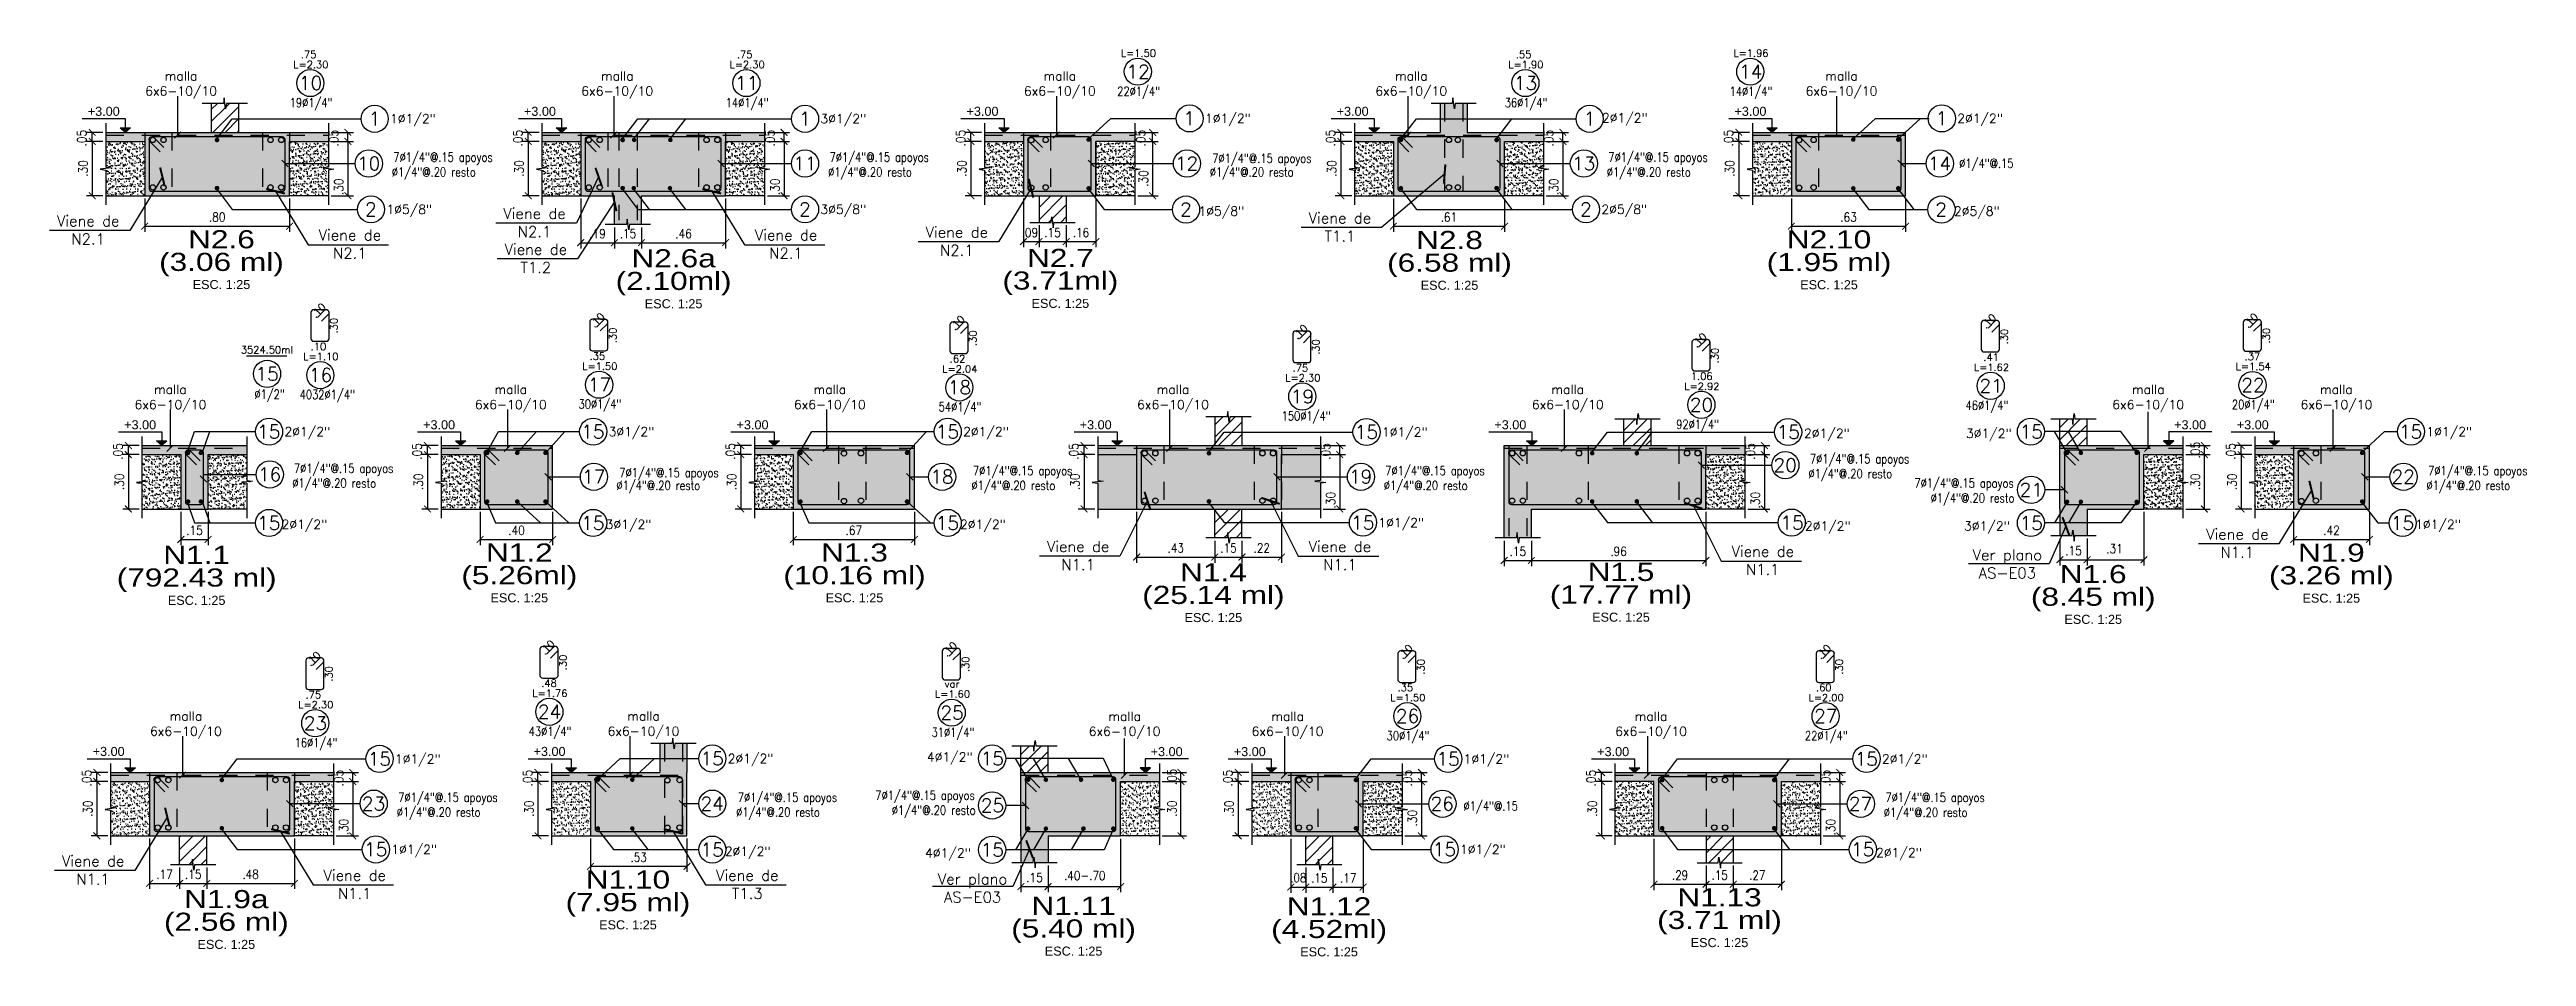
# Model space of a CAD drawing. Header units: millimetres. Extents: x -7.7 to 59, y -25.2 to 13.4.
# Drawn here: x 44.43 to 58.11, y -4.81 to 0.19 of the extents above; entities that cross this region are included whole.
import ezdxf
from ezdxf.enums import TextEntityAlignment as Align

# ---------------------------------------------------------------- set-up
doc = ezdxf.new("R2010")
doc.units = ezdxf.units.MM
doc.header["$LTSCALE"] = 0.05
doc.linetypes.add('DASHDOT2', pattern=[12.7, 6.35, -3.175, 0, -3.175])
doc.linetypes.add('HIDDEN2', pattern=[4.7625, 3.175, -1.5875])
for name, color, linetype in [('ACHURADO', 1, 'Continuous'), ('ACOTADO', 2, 'Continuous'), ('CANT_INVIS', 2, 'HIDDEN2'), ('CONT_CORTE', 4, 'Continuous'), ('TEXTO_REFUERZO', 3, 'Continuous'), ('TITULOS', 1, 'Continuous'), ('TXT_IND', 2, 'Continuous')]:
    doc.layers.add(name, color=color, linetype=linetype)
doc.styles.add('ACOTAMIENTOS', font='romans.shx', dxfattribs={"width": 0.85})
doc.styles.add('ARIAL', font='arial.ttf')
doc.styles.get("Standard").update_dxf_attribs({"font": 'romans.shx'})
doc.dimstyles.new('ACOTA_25', dxfattribs={"dimscale": 0.025, "dimtxt": 2, "dimasz": 1.5, "dimexe": 1.25, "dimexo": 0.625, "dimgap": 1, "dimtad": 1, "dimzin": 4, "dimdsep": 46, "dimtxsty": 'ACOTAMIENTOS', "dimblk1": 'ARCHTICK', "dimblk2": 'ARCHTICK', "dimsah": 1, "dimcen": 1.5, "dimclrd": 1, "dimclre": 1, "dimclrt": 256, "dimadec": 0, "dimazin": 0, "dimtfac": 1, "dimtofl": 0, "dimtmove": 2, "dimatfit": 3, "dimldrblk": 'ARCHTICK', "dimfxl": 0, "dimtolj": 1, "dimtzin": 0, "dimarcsym": 0})
pattern_1 = [(37.5, (0, -1.524376), (-0.000960019, 0.029364794), [0, -0.0231648, 0, -0.025908, 0, -0.024765]), (7.5, (0, -1.524376), (0.026971397, 0.043009506), [0, -0.0124968, 0, -0.0208788, 0, -0.008001]), (327.5, (-0.018745, -1.524376), (0.047459542, 8.6231e-05), [0, -0.00762, 0, -0.027432, 0, -0.035814]), (317.5, (-0.018745, -1.524376), (0.045813387, 0.01337576), [0, -0.00381, 0, -0.0179832, 0, -0.020574])]
pattern_2 = [(45, (0, -1.76042), (-0.03367596, 0.03367596), [])]
pattern_3 = [(37.5, (0, -1.760421), (-0.000960019, 0.029364794), [0, -0.0231648, 0, -0.025908, 0, -0.024765]), (7.5, (0, -1.76042), (0.026971397, 0.043009506), [0, -0.0124968, 0, -0.0208788, 0, -0.008001]), (327.5, (-0.018745, -1.76042), (0.047459542, 8.6231e-05), [0, -0.00762, 0, -0.027432, 0, -0.035814]), (317.5, (-0.018745, -1.76042), (0.045813387, 0.01337576), [0, -0.00381, 0, -0.0179832, 0, -0.020574])]
pattern_4 = [(37.5, (-9.187665, -3.564204), (-0.000960019, 0.029364794), [0, -0.0231648, 0, -0.025908, 0, -0.024765]), (7.5, (-9.187665, -3.564204), (0.026971397, 0.043009506), [0, -0.0124968, 0, -0.0208788, 0, -0.008001]), (327.5, (-9.20641, -3.564204), (0.047459542, 8.6231e-05), [0, -0.00762, 0, -0.027432, 0, -0.035814]), (317.5, (-9.20641, -3.564204), (0.045813387, 0.01337576), [0, -0.00381, 0, -0.0179832, 0, -0.020574])]
pattern_5 = [(37.5, (-14.453454, -5.078045), (-0.000960019, 0.029364794), [0, -0.0231648, 0, -0.025908, 0, -0.024765]), (7.5, (-14.453454, -5.078045), (0.026971397, 0.043009506), [0, -0.0124968, 0, -0.0208788, 0, -0.008001]), (327.5, (-14.4722, -5.078045), (0.047459542, 8.6231e-05), [0, -0.00762, 0, -0.027432, 0, -0.035814]), (317.5, (-14.4722, -5.078045), (0.045813387, 0.01337576), [0, -0.00381, 0, -0.0179832, 0, -0.020574])]
pattern_6 = [(37.5, (-14.48042, -1.54498), (-0.000960019, 0.029364794), [0, -0.0231648, 0, -0.025908, 0, -0.024765]), (7.5, (-14.48042, -1.54498), (0.026971397, 0.043009506), [0, -0.0124968, 0, -0.0208788, 0, -0.008001]), (327.5, (-14.499165, -1.54498), (0.047459542, 8.6231e-05), [0, -0.00762, 0, -0.027432, 0, -0.035814]), (317.5, (-14.499165, -1.54498), (0.045813387, 0.01337576), [0, -0.00381, 0, -0.0179832, 0, -0.020574])]
pattern_7 = [(37.5, (-11.993444, -1.54498), (-0.000960019, 0.029364794), [0, -0.0231648, 0, -0.025908, 0, -0.024765]), (7.5, (-11.993444, -1.54498), (0.026971397, 0.043009506), [0, -0.0124968, 0, -0.0208788, 0, -0.008001]), (327.5, (-12.01219, -1.54498), (0.047459542, 8.6231e-05), [0, -0.00762, 0, -0.027432, 0, -0.035814]), (317.5, (-12.01219, -1.54498), (0.045813387, 0.01337576), [0, -0.00381, 0, -0.0179832, 0, -0.020574])]
pattern_8 = [(37.5, (-12.07177, -1.54498), (-0.000960019, 0.029364794), [0, -0.0231648, 0, -0.025908, 0, -0.024765]), (7.5, (-12.07177, -1.54498), (0.026971397, 0.043009506), [0, -0.0124968, 0, -0.0208788, 0, -0.008001]), (327.5, (-12.090514, -1.54498), (0.047459542, 8.6231e-05), [0, -0.00762, 0, -0.027432, 0, -0.035814]), (317.5, (-12.090514, -1.54498), (0.045813387, 0.01337576), [0, -0.00381, 0, -0.0179832, 0, -0.020574])]

msp = doc.modelspace()

# ---------------------------------------------------------------- texts
at = {"layer": 'TEXTO_REFUERZO', "color": 2}
for s, p in [('.75', (45.86, 0.164)), ('.75', (48.268, 0.164)), ('L=1.50', (50.443, 0.171)), ('.55', (52.57, 0.164)), ('L=1.96', (53.826, 0.171)), ('L=2.30', (45.873, 0.108)), ('L=2.30', (48.282, 0.108)), ('L=1.90', (52.583, 0.108)), ('3524.50ml', (45.63, -1.466)), ('L=1.10', (45.928, -1.503)), ('.10', (45.915, -1.448)), ('.35', (47.455, -1.501)), ('.62', (49.444, -1.516)), ('.41', (55.152, -1.507)), ('.37', (56.595, -1.503)), ('L=1.50', (47.469, -1.557)), ('L=2.04', (49.457, -1.572)), ('L=2.30', (51.351, -1.621)), ('.75', (51.338, -1.566)), ('1.06', (53.554, -1.612)), ('L=1.62', (55.154, -1.563)), ('L=1.54', (56.6, -1.558)), ('L=2.92', (53.555, -1.668)), ('L=2.30', (45.9, -3.425)), ('.75', (45.886, -3.37)), ('L=1.76', (47.193, -3.362)), ('.48', (47.188, -3.306)), ('L=1.60', (49.416, -3.366)), ('var', (49.414, -3.311)), ('L=1.50', (51.931, -3.386)), ('.35', (51.917, -3.33)), ('L=2.00', (54.241, -3.386)), ('.60', (54.228, -3.33))]:
    msp.add_text(s, height=0.04, dxfattribs=at).set_placement(p, align=Align.MIDDLE_CENTER)
at = {"layer": 'TEXTO_REFUERZO', "color": 3}
for s, p in [('10', (45.871, 0.006)), ('11', (48.28, 0.006)), ('12', (50.441, 0.069)), ('13', (52.581, 0.006)), ('14', (53.824, 0.069)), ('1', (46.224, -0.191)), ('1', (48.601, -0.191)), ('1', (50.724, -0.189)), ('1', (52.934, -0.191)), ('1', (54.878, -0.189)), ('10', (46.192, -0.438)), ('11', (48.601, -0.438)), ('12', (50.709, -0.438)), ('13', (52.902, -0.438)), ('14', (54.867, -0.438)), ('2', (46.204, -0.691)), ('2', (48.601, -0.691)), ('2', (50.705, -0.692)), ('2', (52.914, -0.691)), ('2', (54.876, -0.692)), ('15', (45.631, -1.599)), ('16', (45.926, -1.606)), ('17', (47.467, -1.659)), ('18', (49.455, -1.674)), ('21', (55.152, -1.665)), ('22', (56.598, -1.661)), ('19', (51.349, -1.724)), ('20', (53.553, -1.77)), ('15', (45.64, -1.918)), ('15', (47.43, -1.918)), ('15', (49.388, -1.918)), ('15', (51.702, -1.92)), ('15', (54.032, -1.92)), ('15', (55.374, -1.918)), ('15', (57.469, -1.918)), ('16', (45.645, -2.154)), ('17', (47.435, -2.167)), ('18', (49.358, -2.167)), ('19', (51.67, -2.167)), ('20', (54.015, -2.103)), ('22', (57.428, -2.167)), ('21', (55.374, -2.239)), ('15', (45.64, -2.422)), ('15', (47.43, -2.422)), ('15', (49.388, -2.422)), ('15', (51.682, -2.42)), ('15', (54.053, -2.42)), ('15', (55.374, -2.422)), ('15', (57.424, -2.422)), ('23', (45.898, -3.527)), ('24', (47.191, -3.464)), ('25', (49.414, -3.469)), ('26', (51.929, -3.488)), ('27', (54.239, -3.488)), ('15', (46.251, -3.724)), ('15', (48.089, -3.722)), ('15', (49.636, -3.722)), ('15', (52.153, -3.724)), ('15', (54.463, -3.724)), ('23', (46.219, -3.971)), ('24', (48.089, -3.971)), ('25', (49.637, -3.981)), ('26', (52.121, -3.972)), ('27', (54.431, -3.972)), ('15', (46.231, -4.224)), ('15', (48.089, -4.225)), ('15', (49.636, -4.226)), ('15', (52.133, -4.224)), ('15', (54.443, -4.224))]:
    msp.add_text(s, height=0.075, dxfattribs=at).set_placement(p, align=Align.MIDDLE_CENTER)
at = {"layer": 'TEXTO_REFUERZO', "color": 2, "width": 0.8}
for s, p in [('19%%C1/4"', (45.756, -0.102)), ('14%%C1/4"', (48.164, -0.102)), ('22%%C1/4"', (50.326, -0.039)), ('36%%C1/4"', (52.466, -0.102)), ('14%%C1/4"', (53.708, -0.039)), ('%%C1/2"', (45.561, -1.711)), ('4032%%C1/4"', (45.811, -1.713)), ('30%%C1/4"', (47.351, -1.766)), ('54%%C1/4"', (49.34, -1.781)), ('46%%C1/4"', (55.011, -1.773)), ('20%%C1/4"', (56.482, -1.768)), ('150%%C1/4"', (51.234, -1.831)), ('92%%C1/4"', (53.413, -1.878)), ('43%%C1/4"', (47.076, -3.572)), ('31%%C1/4"', (49.301, -3.577)), ('16%%C1/4"', (45.783, -3.635)), ('30%%C1/4"', (51.814, -3.596)), ('22%%C1/4"', (54.124, -3.596))]:
    msp.add_text(s, height=0.05, dxfattribs=at).set_placement(p, align=Align.MIDDLE_LEFT)
at = {"layer": 'TEXTO_REFUERZO', "color": 2}
for s, p in [('1%%C1/2"', (46.31, -0.191)), ('3%%C1/2"', (48.687, -0.191)), ('1%%C1/2"', (50.811, -0.189)), ('2%%C1/2"', (53.003, -0.186)), ('2%%C1/2"', (54.965, -0.189)), ('1%%C5/8"', (46.29, -0.691)), ('3%%C5/8"', (48.687, -0.691)), ('1%%C5/8"', (50.775, -0.701)), ('2%%C5/8"', (53, -0.691)), ('2%%C5/8"', (54.947, -0.701)), ('2%%C1/2"', (45.727, -1.918)), ('3%%C1/2"', (47.517, -1.918)), ('2%%C1/2"', (49.475, -1.918)), ('1%%C1/2"', (51.788, -1.92)), ('2%%C1/2"', (54.119, -1.927)), ('3%%C1/2"', (55.013, -1.928)), ('1%%C1/2"', (57.556, -1.918)), ('2%%C1/2"', (45.711, -2.43)), ('3%%C1/2"', (47.501, -2.43)), ('2%%C1/2"', (49.458, -2.43)), ('1%%C1/2"', (51.768, -2.42)), ('2%%C1/2"', (54.124, -2.439)), ('3%%C1/2"', (55.003, -2.439)), ('1%%C1/2"', (57.494, -2.43)), ('1%%C1/2"', (46.337, -3.724)), ('2%%C1/2"', (48.175, -3.722)), ('4%%C1/2"', (49.275, -3.713)), ('1%%C1/2"', (52.239, -3.724)), ('2%%C1/2"', (54.549, -3.724)), ('1%%C1/2"', (46.317, -4.224)), ('2%%C1/2"', (48.159, -4.234)), ('4%%C1/2"', (49.265, -4.243)), ('1%%C1/2"', (52.219, -4.224)), ('2%%C1/2"', (54.517, -4.241))]:
    msp.add_text(s, height=0.05, dxfattribs=at).set_placement(p, align=Align.MIDDLE_LEFT)
at = {"layer": 'TEXTO_REFUERZO', "color": 2, "width": 0.8}
for s, p in [('7%%C1/4"@.15 apoyos', (46.877, -0.403)), ('7%%C1/4"@.15 apoyos', (49.286, -0.403)), ('7%%C1/4"@.15 apoyos', (51.399, -0.409)), ('7%%C1/4"@.15 apoyos', (53.587, -0.403)), ('%%C1/4"@.15', (55.276, -0.437)), ('%%C1/4"@.20 resto', (46.783, -0.485)), ('%%C1/4"@.20 resto', (49.192, -0.485)), ('%%C1/4"@.20 resto', (51.3, -0.485)), ('%%C1/4"@.20 resto', (53.493, -0.485)), ('7%%C1/4"@.15 apoyos', (54.7, -2.068)), ('%%C1/4"@.20 resto', (46.233, -2.202)), ('7%%C1/4"@.15 apoyos', (46.328, -2.12)), ('%%C1/4"@.20 resto', (48.023, -2.215)), ('7%%C1/4"@.15 apoyos', (48.125, -2.144)), ('%%C1/4"@.20 resto', (49.984, -2.215)), ('7%%C1/4"@.15 apoyos', (50.078, -2.133)), ('%%C1/4"@.20 resto', (52.261, -2.215)), ('7%%C1/4"@.15 apoyos', (52.355, -2.133)), ('%%C1/4"@.20 resto', (54.606, -2.15)), ('7%%C1/4"@.15 apoyos', (55.277, -2.202)), ('%%C1/4"@.20 resto', (58.019, -2.215)), ('7%%C1/4"@.15 apoyos', (58.114, -2.133)), ('%%C1/4"@.20 resto', (55.281, -2.284)), ('7%%C1/4"@.15 apoyos', (46.904, -3.936)), ('7%%C1/4"@.15 apoyos', (48.779, -3.936)), ('7%%C1/4"@.15 apoyos', (49.539, -3.925)), ('%%C1/4"@.15 ', (52.566, -3.984)), ('7%%C1/4"@.15 apoyos', (55.117, -3.937)), ('%%C1/4"@.20 resto', (46.81, -4.018)), ('%%C1/4"@.20 resto', (48.684, -4.018)), ('%%C1/4"@.20 resto', (49.544, -4.007)), ('%%C1/4"@.20 resto', (55.022, -4.019))]:
    msp.add_text(s, height=0.05, dxfattribs=at).set_placement(p, align=Align.MIDDLE_RIGHT)
at = {"layer": 'TEXTO_REFUERZO', "color": 2}
for s, rotation, p in [('.10', 45, (45.914, -1.249)), ('.30', 90, (46, -1.333)), ('.10', 45, (47.454, -1.302)), ('.30', 90, (47.54, -1.387)), ('.10', 45, (49.443, -1.317)), ('.30', 90, (49.529, -1.402)), ('.10', 45, (51.337, -1.367)), ('.10', 45, (55.139, -1.308)), ('.30', 90, (55.225, -1.393)), ('.10', 45, (56.586, -1.304)), ('.30', 90, (56.672, -1.388)), ('.30', 90, (51.423, -1.451)), ('.10', 45, (53.541, -1.413)), ('.30', 90, (53.627, -1.498)), ('.10', 45, (45.886, -3.171)), ('.10', 45, (47.179, -3.108)), ('.10', 45, (49.401, -3.118)), ('.10', 45, (51.917, -3.132)), ('.10', 45, (54.227, -3.132)), ('.30', 90, (45.972, -3.255)), ('.30', 90, (47.265, -3.192)), ('.30', 90, (49.488, -3.202)), ('.30', 90, (52.003, -3.216)), ('.30', 90, (54.313, -3.216))]:
    msp.add_text(s, height=0.04, rotation=rotation, dxfattribs=at).set_placement(p, align=Align.MIDDLE_CENTER)
at = {"layer": 'TEXTO_REFUERZO', "color": 2, "char_height": 0.05, "attachment_point": 8}
for insert, width in [((45.156, -0.08), 0.77905), ((47.565, -0.08), 0.77905), ((50.009, -0.08), 0.77905), ((51.95, -0.08), 0.77905), ((54.326, -0.08), 0.99221), ((45.097, -1.81), 0.26075), ((46.977, -1.81), 0.77905), ((48.739, -1.81), 0.77905), ((50.634, -1.81), 0.77905), ((52.814, -1.81), 0.77905), ((56.02, -1.81), 0.26075), ((57.059, -1.81), 0.77905), ((45.183, -3.613), 0.77905), ((47.71, -3.613), 0.89384), ((50.367, -3.614), 0.26075), ((51.267, -3.614), 0.77905), ((53.274, -3.614), 0.77905)]:
    msp.add_mtext('malla\\P6x6-10/10', dxfattribs=dict(at, insert=insert, width=width))
at = {"layer": 'TXT_IND', "color": 4, "char_height": 0.06, "attachment_point": 8}
for s, insert in [('Viene de\\PN2.1', (47.108, -0.844)), ('Viene de\\PN2.1', (44.643, -0.885)), ('Viene de\\PN2.1', (46.088, -0.963)), ('Viene de\\PN2.1', (48.497, -0.963)), ('Viene de\\PN2.1', (49.44, -0.947)), ('Viene de\\PT1.1', (51.556, -0.869)), ('Viene de\\PT1.2', (47.115, -1.042)), ('Viene de\\PN1.1', (56.512, -2.614)), ('Viene de\\PN1.1', (50.11, -2.682)), ('Viene de\\PN1.1', (51.556, -2.682)), ('Viene de\\PN1.1', (53.891, -2.709)), ('Ver plano\\PAS-E03', (55.242, -2.728)), ('Viene de\\PN1.1', (44.67, -4.418)), ('Viene de\\PN1.1', (46.115, -4.497)), ('Viene de\\PT1.3', (48.283, -4.497)), ('Ver plano\\PAS-E03', (49.527, -4.517))]:
    msp.add_mtext(s, dxfattribs=dict(at, insert=insert))

# ---------------------------------------------------------------- blocks, each defined once
blk = doc.blocks.new('_ARCHTICK')
at = {"color": 0, "linetype": 'ByBlock', "const_width": 0.15}
blk.add_lwpolyline([(-0.5, -0.5), (0.5, 0.5)], dxfattribs=at)
blk = doc.blocks.new('*D54')
at = {"layer": 'ACOTADO', "color": 1, "lineweight": -2}
for p, q in [((44.925, -2.045), (44.834, -2.045)), ((44.865, -2.045), (44.865, -2.345)), ((44.925, -2.345), (44.834, -2.345))]:
    blk.add_line(p, q, dxfattribs=at)
at = {"layer": 'DEFPOINTS', "color": 0}
for p in [(44.94, -2.045), (44.865, -2.345), (44.94, -2.345)]:
    blk.add_point(p, dxfattribs=at)
at = {"layer": 'ACOTADO', "color": 1, "lineweight": -2, "xscale": 0.03750000000000001, "yscale": 0.03750000000000001, "zscale": 0.03750000000000001}
for p, rotation in [((44.865, -2.045), 90), ((44.865, -2.345), 270)]:
    blk.add_blockref('_ARCHTICK', p, dxfattribs=dict(at, rotation=rotation))
at = {"layer": 'ACOTADO', "insert": (44.815, -2.195), "char_height": 0.05, "attachment_point": 5, "rotation": 90, "style": 'ACOTAMIENTOS'}
blk.add_mtext('\\A1;.30', dxfattribs=at)
blk = doc.blocks.new('*D55')
at = {"layer": 'ACOTADO', "color": 1, "lineweight": -2}
for p, q in [((44.925, -1.995), (44.834, -1.995)), ((44.925, -2.045), (44.834, -2.045)), ((44.865, -2.045), (44.865, -1.995))]:
    blk.add_line(p, q, dxfattribs=at)
at = {"layer": 'DEFPOINTS', "color": 0}
for p in [(44.865, -1.995), (44.94, -1.995), (44.94, -2.045)]:
    blk.add_point(p, dxfattribs=at)
at = {"layer": 'ACOTADO', "color": 1, "lineweight": -2, "xscale": 0.03750000000000001, "yscale": 0.03750000000000001, "zscale": 0.03750000000000001}
for p, rotation in [((44.865, -1.995), 90), ((44.865, -2.045), 270)]:
    blk.add_blockref('_ARCHTICK', p, dxfattribs=dict(at, rotation=rotation))
at = {"layer": 'ACOTADO', "insert": (44.808, -2.027), "char_height": 0.05, "attachment_point": 5, "rotation": 90, "style": 'ACOTAMIENTOS'}
blk.add_mtext('\\A1;.05', dxfattribs=at)
blk = doc.blocks.new('COTA25')
at = {"layer": 'TEXTO_REFUERZO'}
blk.add_line((-0.018, -0.018), (0.018, 0.018), dxfattribs=at)
at = {"layer": 'TEXTO_REFUERZO', "color": 1}
blk.add_line((0, -0.062), (0, 0.063), dxfattribs=at)
blk = doc.blocks.new('Titulos')
at = {"layer": 'TITULOS', "color": 1, "style": 'ARIAL', "width": 1.25}
blk.add_attdef('TITULO_1', text='', height=0.2, dxfattribs=at).set_placement((0, 0.25), align=Align.MIDDLE_CENTER)
at = {"layer": 'TITULOS', "style": 'ARIAL', "width": 1.25}
blk.add_attdef('TITULO_2', text='', height=0.2, dxfattribs=at).set_placement((0, 0), align=Align.MIDDLE_CENTER)
at = {"layer": 'TITULOS', "color": 2, "width": 1.25}
for tag, p in [('ESCALA_1', (0, -0.25)), ('ESCALA_2', (0, -0.408))]:
    blk.add_attdef(tag, text='', height=0.1, dxfattribs=at).set_placement(p, align=Align.MIDDLE_CENTER)
blk = doc.blocks.new('Nivel-elev')
at = {"layer": 'TXT_IND'}
blk.add_hatch(color=1, dxfattribs=at).paths.add_polyline_path([(-0.058, 0.051), (0.058, 0.051), (0, 0)])
for p, q in [((0, 0), (-0.058, 0.051)), ((-0.058, 0.051), (0.058, 0.051)), ((0.058, 0.051), (0, 0))]:
    blk.add_line(p, q, dxfattribs=at)
blk.add_lwpolyline([(-0.476, 0.151), (0, 0.151), (0, 0.051)], dxfattribs=at)
blk.add_attdef('+2.85', (-0.476, 0.171), '', height=0.0975, dxfattribs=at)
blk = doc.blocks.new('*D272')
at = {"layer": 'ACOTADO', "color": 1, "lineweight": -2}
for p, q in [((45.155, -2.361), (45.155, -2.544)), ((45.305, -2.361), (45.305, -2.544)), ((45.155, -2.513), (45.305, -2.513))]:
    blk.add_line(p, q, dxfattribs=at)
at = {"layer": 'DEFPOINTS', "color": 0}
for p in [(45.155, -2.345), (45.305, -2.345), (45.305, -2.513)]:
    blk.add_point(p, dxfattribs=at)
at = {"layer": 'ACOTADO', "color": 1, "lineweight": -2, "xscale": 0.03750000000000001, "yscale": 0.03750000000000001, "zscale": 0.03750000000000001, "rotation": 180}
blk.add_blockref('_ARCHTICK', (45.155, -2.513), dxfattribs=at)
at = {"layer": 'ACOTADO', "color": 1, "lineweight": -2, "xscale": 0.03750000000000001, "yscale": 0.03750000000000001, "zscale": 0.03750000000000001}
blk.add_blockref('_ARCHTICK', (45.305, -2.513), dxfattribs=at)
at = {"layer": 'ACOTADO', "insert": (45.23, -2.463), "char_height": 0.05, "attachment_point": 5, "style": 'ACOTAMIENTOS'}
blk.add_mtext('\\A1;.15', dxfattribs=at)
blk = doc.blocks.new('*D56')
at = {"layer": 'ACOTADO', "color": 1, "lineweight": -2}
for p, q in [((48.307, -2.045), (48.216, -2.045)), ((48.247, -2.045), (48.247, -2.345)), ((48.307, -2.345), (48.216, -2.345))]:
    blk.add_line(p, q, dxfattribs=at)
at = {"layer": 'DEFPOINTS', "color": 0}
for p in [(48.322, -2.045), (48.247, -2.345), (48.322, -2.345)]:
    blk.add_point(p, dxfattribs=at)
at = {"layer": 'ACOTADO', "color": 1, "lineweight": -2, "xscale": 0.03750000000000001, "yscale": 0.03750000000000001, "zscale": 0.03750000000000001}
for p, rotation in [((48.247, -2.045), 90), ((48.247, -2.345), 270)]:
    blk.add_blockref('_ARCHTICK', p, dxfattribs=dict(at, rotation=rotation))
at = {"layer": 'ACOTADO', "insert": (48.197, -2.195), "char_height": 0.05, "attachment_point": 5, "rotation": 90, "style": 'ACOTAMIENTOS'}
blk.add_mtext('\\A1;.30', dxfattribs=at)
blk = doc.blocks.new('*D57')
at = {"layer": 'ACOTADO', "color": 1, "lineweight": -2}
for p, q in [((48.307, -1.995), (48.216, -1.995)), ((48.307, -2.045), (48.216, -2.045)), ((48.247, -2.045), (48.247, -1.995))]:
    blk.add_line(p, q, dxfattribs=at)
at = {"layer": 'DEFPOINTS', "color": 0}
for p in [(48.247, -1.995), (48.322, -1.995), (48.322, -2.045)]:
    blk.add_point(p, dxfattribs=at)
at = {"layer": 'ACOTADO', "color": 1, "lineweight": -2, "xscale": 0.03750000000000001, "yscale": 0.03750000000000001, "zscale": 0.03750000000000001}
for p, rotation in [((48.247, -1.995), 90), ((48.247, -2.045), 270)]:
    blk.add_blockref('_ARCHTICK', p, dxfattribs=dict(at, rotation=rotation))
at = {"layer": 'ACOTADO', "insert": (48.19, -2.027), "char_height": 0.05, "attachment_point": 5, "rotation": 90, "style": 'ACOTAMIENTOS'}
blk.add_mtext('\\A1;.05', dxfattribs=at)
blk = doc.blocks.new('*D274')
at = {"layer": 'ACOTADO', "color": 1, "lineweight": -2}
for p, q in [((48.537, -2.361), (48.537, -2.544)), ((49.206, -2.361), (49.206, -2.544)), ((48.537, -2.513), (49.206, -2.513))]:
    blk.add_line(p, q, dxfattribs=at)
at = {"layer": 'DEFPOINTS', "color": 0}
for p in [(48.537, -2.345), (49.206, -2.345), (49.206, -2.513)]:
    blk.add_point(p, dxfattribs=at)
at = {"layer": 'ACOTADO', "color": 1, "lineweight": -2, "xscale": 0.03750000000000001, "yscale": 0.03750000000000001, "zscale": 0.03750000000000001, "rotation": 180}
blk.add_blockref('_ARCHTICK', (48.537, -2.513), dxfattribs=at)
at = {"layer": 'ACOTADO', "color": 1, "lineweight": -2, "xscale": 0.03750000000000001, "yscale": 0.03750000000000001, "zscale": 0.03750000000000001}
blk.add_blockref('_ARCHTICK', (49.206, -2.513), dxfattribs=at)
at = {"layer": 'ACOTADO', "insert": (48.871, -2.463), "char_height": 0.05, "attachment_point": 5, "style": 'ACOTAMIENTOS'}
blk.add_mtext('\\A1;.67', dxfattribs=at)
blk = doc.blocks.new('*D60')
at = {"layer": 'ACOTADO', "color": 1, "lineweight": -2}
for p, q in [((46.576, -2.045), (46.486, -2.045)), ((46.517, -2.045), (46.517, -2.345)), ((46.576, -2.345), (46.486, -2.345))]:
    blk.add_line(p, q, dxfattribs=at)
at = {"layer": 'DEFPOINTS', "color": 0}
for p in [(46.592, -2.045), (46.517, -2.345), (46.592, -2.345)]:
    blk.add_point(p, dxfattribs=at)
at = {"layer": 'ACOTADO', "color": 1, "lineweight": -2, "xscale": 0.03750000000000001, "yscale": 0.03750000000000001, "zscale": 0.03750000000000001}
for p, rotation in [((46.517, -2.045), 90), ((46.517, -2.345), 270)]:
    blk.add_blockref('_ARCHTICK', p, dxfattribs=dict(at, rotation=rotation))
at = {"layer": 'ACOTADO', "insert": (46.467, -2.195), "char_height": 0.05, "attachment_point": 5, "rotation": 90, "style": 'ACOTAMIENTOS'}
blk.add_mtext('\\A1;.30', dxfattribs=at)
blk = doc.blocks.new('*D61')
at = {"layer": 'ACOTADO', "color": 1, "lineweight": -2}
for p, q in [((46.576, -1.995), (46.486, -1.995)), ((46.576, -2.045), (46.486, -2.045)), ((46.517, -2.045), (46.517, -1.995))]:
    blk.add_line(p, q, dxfattribs=at)
at = {"layer": 'DEFPOINTS', "color": 0}
for p in [(46.517, -1.995), (46.592, -1.995), (46.592, -2.045)]:
    blk.add_point(p, dxfattribs=at)
at = {"layer": 'ACOTADO', "color": 1, "lineweight": -2, "xscale": 0.03750000000000001, "yscale": 0.03750000000000001, "zscale": 0.03750000000000001}
for p, rotation in [((46.517, -1.995), 90), ((46.517, -2.045), 270)]:
    blk.add_blockref('_ARCHTICK', p, dxfattribs=dict(at, rotation=rotation))
at = {"layer": 'ACOTADO', "insert": (46.46, -2.027), "char_height": 0.05, "attachment_point": 5, "rotation": 90, "style": 'ACOTAMIENTOS'}
blk.add_mtext('\\A1;.05', dxfattribs=at)
blk = doc.blocks.new('*D275')
at = {"layer": 'ACOTADO', "color": 1, "lineweight": -2}
for p, q in [((46.807, -2.361), (46.807, -2.544)), ((47.208, -2.361), (47.208, -2.544)), ((46.807, -2.513), (47.208, -2.513))]:
    blk.add_line(p, q, dxfattribs=at)
at = {"layer": 'DEFPOINTS', "color": 0}
for p in [(46.807, -2.345), (47.208, -2.345), (47.208, -2.513)]:
    blk.add_point(p, dxfattribs=at)
at = {"layer": 'ACOTADO', "color": 1, "lineweight": -2, "xscale": 0.03750000000000001, "yscale": 0.03750000000000001, "zscale": 0.03750000000000001, "rotation": 180}
blk.add_blockref('_ARCHTICK', (46.807, -2.513), dxfattribs=at)
at = {"layer": 'ACOTADO', "color": 1, "lineweight": -2, "xscale": 0.03750000000000001, "yscale": 0.03750000000000001, "zscale": 0.03750000000000001}
blk.add_blockref('_ARCHTICK', (47.208, -2.513), dxfattribs=at)
at = {"layer": 'ACOTADO', "insert": (47.008, -2.463), "char_height": 0.05, "attachment_point": 5, "style": 'ACOTAMIENTOS'}
blk.add_mtext('\\A1;.40', dxfattribs=at)
blk = doc.blocks.new('*D62')
at = {"layer": 'ACOTADO', "color": 1, "lineweight": -2}
for p, q in [((50.202, -2.045), (50.111, -2.045)), ((50.143, -2.045), (50.143, -2.345)), ((50.202, -2.345), (50.111, -2.345))]:
    blk.add_line(p, q, dxfattribs=at)
at = {"layer": 'DEFPOINTS', "color": 0}
for p in [(50.218, -2.045), (50.143, -2.345), (50.218, -2.345)]:
    blk.add_point(p, dxfattribs=at)
at = {"layer": 'ACOTADO', "color": 1, "lineweight": -2, "xscale": 0.03750000000000001, "yscale": 0.03750000000000001, "zscale": 0.03750000000000001}
for p, rotation in [((50.143, -2.045), 90), ((50.143, -2.345), 270)]:
    blk.add_blockref('_ARCHTICK', p, dxfattribs=dict(at, rotation=rotation))
at = {"layer": 'ACOTADO', "insert": (50.093, -2.195), "char_height": 0.05, "attachment_point": 5, "rotation": 90, "style": 'ACOTAMIENTOS'}
blk.add_mtext('\\A1;.30', dxfattribs=at)
blk = doc.blocks.new('*D63')
at = {"layer": 'ACOTADO', "color": 1, "lineweight": -2}
for p, q in [((50.202, -1.995), (50.111, -1.995)), ((50.202, -2.045), (50.111, -2.045)), ((50.143, -2.045), (50.143, -1.995))]:
    blk.add_line(p, q, dxfattribs=at)
at = {"layer": 'DEFPOINTS', "color": 0}
for p in [(50.143, -1.995), (50.218, -1.995), (50.218, -2.045)]:
    blk.add_point(p, dxfattribs=at)
at = {"layer": 'ACOTADO', "color": 1, "lineweight": -2, "xscale": 0.03750000000000001, "yscale": 0.03750000000000001, "zscale": 0.03750000000000001}
for p, rotation in [((50.143, -1.995), 90), ((50.143, -2.045), 270)]:
    blk.add_blockref('_ARCHTICK', p, dxfattribs=dict(at, rotation=rotation))
at = {"layer": 'ACOTADO', "insert": (50.086, -2.027), "char_height": 0.05, "attachment_point": 5, "rotation": 90, "style": 'ACOTAMIENTOS'}
blk.add_mtext('\\A1;.05', dxfattribs=at)
blk = doc.blocks.new('*D276')
at = {"layer": 'ACOTADO', "color": 1, "lineweight": -2}
for p, q in [((50.433, -2.361), (50.433, -2.642)), ((50.865, -2.52), (50.865, -2.642)), ((50.433, -2.61), (50.865, -2.61))]:
    blk.add_line(p, q, dxfattribs=at)
at = {"layer": 'DEFPOINTS', "color": 0}
for p in [(50.433, -2.345), (50.865, -2.504), (50.865, -2.61)]:
    blk.add_point(p, dxfattribs=at)
at = {"layer": 'ACOTADO', "color": 1, "lineweight": -2, "xscale": 0.03750000000000001, "yscale": 0.03750000000000001, "zscale": 0.03750000000000001, "rotation": 180}
blk.add_blockref('_ARCHTICK', (50.433, -2.61), dxfattribs=at)
at = {"layer": 'ACOTADO', "color": 1, "lineweight": -2, "xscale": 0.03750000000000001, "yscale": 0.03750000000000001, "zscale": 0.03750000000000001}
blk.add_blockref('_ARCHTICK', (50.865, -2.61), dxfattribs=at)
at = {"layer": 'ACOTADO', "insert": (50.649, -2.56), "char_height": 0.05, "attachment_point": 5, "style": 'ACOTAMIENTOS'}
blk.add_mtext('\\A1;.43', dxfattribs=at)
blk = doc.blocks.new('*D64')
at = {"layer": 'ACOTADO', "color": 1, "lineweight": -2}
for p, q in [((51.463, -2.045), (51.587, -2.045)), ((51.555, -2.045), (51.555, -2.345)), ((51.463, -2.345), (51.587, -2.345))]:
    blk.add_line(p, q, dxfattribs=at)
at = {"layer": 'DEFPOINTS', "color": 0}
for p in [(51.448, -2.045), (51.448, -2.345), (51.555, -2.345)]:
    blk.add_point(p, dxfattribs=at)
at = {"layer": 'ACOTADO', "color": 1, "lineweight": -2, "xscale": 0.03750000000000001, "yscale": 0.03750000000000001, "zscale": 0.03750000000000001}
for p, rotation in [((51.555, -2.045), 90), ((51.555, -2.345), 270)]:
    blk.add_blockref('_ARCHTICK', p, dxfattribs=dict(at, rotation=rotation))
at = {"layer": 'ACOTADO', "insert": (51.505, -2.296), "char_height": 0.05, "attachment_point": 5, "rotation": 90, "style": 'ACOTAMIENTOS'}
blk.add_mtext('\\A1;.30', dxfattribs=at)
blk = doc.blocks.new('*D65')
at = {"layer": 'ACOTADO', "color": 1, "lineweight": -2}
for p, q in [((51.463, -1.995), (51.587, -1.995)), ((51.463, -2.045), (51.587, -2.045)), ((51.555, -2.045), (51.555, -1.995))]:
    blk.add_line(p, q, dxfattribs=at)
at = {"layer": 'DEFPOINTS', "color": 0}
for p in [(51.448, -1.995), (51.448, -2.045), (51.555, -1.995)]:
    blk.add_point(p, dxfattribs=at)
at = {"layer": 'ACOTADO', "color": 1, "lineweight": -2, "xscale": 0.03750000000000001, "yscale": 0.03750000000000001, "zscale": 0.03750000000000001}
for p, rotation in [((51.555, -1.995), 90), ((51.555, -2.045), 270)]:
    blk.add_blockref('_ARCHTICK', p, dxfattribs=dict(at, rotation=rotation))
at = {"layer": 'ACOTADO', "insert": (51.477, -2.027), "char_height": 0.05, "attachment_point": 5, "rotation": 90, "style": 'ACOTAMIENTOS'}
blk.add_mtext('\\A1;.05', dxfattribs=at)
blk = doc.blocks.new('*D277')
at = {"layer": 'ACOTADO', "color": 1, "lineweight": -2}
for p, q in [((55.532, -2.508), (55.532, -2.657)), ((55.682, -2.508), (55.682, -2.657)), ((55.532, -2.625), (55.682, -2.625))]:
    blk.add_line(p, q, dxfattribs=at)
at = {"layer": 'DEFPOINTS', "color": 0}
for p in [(55.532, -2.492), (55.682, -2.492), (55.682, -2.625)]:
    blk.add_point(p, dxfattribs=at)
at = {"layer": 'ACOTADO', "color": 1, "lineweight": -2, "xscale": 0.03750000000000001, "yscale": 0.03750000000000001, "zscale": 0.03750000000000001, "rotation": 180}
blk.add_blockref('_ARCHTICK', (55.532, -2.625), dxfattribs=at)
at = {"layer": 'ACOTADO', "color": 1, "lineweight": -2, "xscale": 0.03750000000000001, "yscale": 0.03750000000000001, "zscale": 0.03750000000000001}
blk.add_blockref('_ARCHTICK', (55.682, -2.625), dxfattribs=at)
at = {"layer": 'ACOTADO', "insert": (55.607, -2.575), "char_height": 0.05, "attachment_point": 5, "style": 'ACOTAMIENTOS'}
blk.add_mtext('\\A1;.15', dxfattribs=at)
blk = doc.blocks.new('*D278')
at = {"layer": 'ACOTADO', "color": 1, "lineweight": -2}
for p, q in [((55.996, -2.361), (55.996, -2.657)), ((55.682, -2.508), (55.682, -2.657)), ((55.682, -2.625), (55.996, -2.625))]:
    blk.add_line(p, q, dxfattribs=at)
at = {"layer": 'DEFPOINTS', "color": 0}
for p in [(55.996, -2.345), (55.682, -2.492), (55.996, -2.625)]:
    blk.add_point(p, dxfattribs=at)
at = {"layer": 'ACOTADO', "color": 1, "lineweight": -2, "xscale": 0.03750000000000001, "yscale": 0.03750000000000001, "zscale": 0.03750000000000001, "rotation": 180}
blk.add_blockref('_ARCHTICK', (55.682, -2.625), dxfattribs=at)
at = {"layer": 'ACOTADO', "color": 1, "lineweight": -2, "xscale": 0.03750000000000001, "yscale": 0.03750000000000001, "zscale": 0.03750000000000001}
blk.add_blockref('_ARCHTICK', (55.996, -2.625), dxfattribs=at)
at = {"layer": 'ACOTADO', "insert": (55.834, -2.564), "char_height": 0.05, "attachment_point": 5, "style": 'ACOTAMIENTOS'}
blk.add_mtext('\\A1;.31', dxfattribs=at)
blk = doc.blocks.new('*D279')
at = {"layer": 'ACOTADO', "color": 1, "lineweight": -2}
for p, q in [((56.227, -2.045), (56.361, -2.045)), ((56.33, -2.345), (56.33, -2.045)), ((56.227, -2.345), (56.361, -2.345))]:
    blk.add_line(p, q, dxfattribs=at)
at = {"layer": 'DEFPOINTS', "color": 0}
for p in [(56.211, -2.045), (56.33, -2.045), (56.211, -2.345)]:
    blk.add_point(p, dxfattribs=at)
at = {"layer": 'ACOTADO', "color": 1, "lineweight": -2, "xscale": 0.03750000000000001, "yscale": 0.03750000000000001, "zscale": 0.03750000000000001}
for p, rotation in [((56.33, -2.045), 90), ((56.33, -2.345), 270)]:
    blk.add_blockref('_ARCHTICK', p, dxfattribs=dict(at, rotation=rotation))
at = {"layer": 'ACOTADO', "insert": (56.28, -2.195), "char_height": 0.05, "attachment_point": 5, "rotation": 90, "style": 'ACOTAMIENTOS'}
blk.add_mtext('\\A1;.30', dxfattribs=at)
blk = doc.blocks.new('*D280')
at = {"layer": 'ACOTADO', "color": 1, "lineweight": -2}
for p, q in [((56.227, -1.995), (56.361, -1.995)), ((56.227, -2.045), (56.361, -2.045)), ((56.33, -2.045), (56.33, -1.995))]:
    blk.add_line(p, q, dxfattribs=at)
at = {"layer": 'DEFPOINTS', "color": 0}
for p in [(56.211, -1.995), (56.211, -2.045), (56.33, -1.995)]:
    blk.add_point(p, dxfattribs=at)
at = {"layer": 'ACOTADO', "color": 1, "lineweight": -2, "xscale": 0.03750000000000001, "yscale": 0.03750000000000001, "zscale": 0.03750000000000001}
for p, rotation in [((56.33, -1.995), 90), ((56.33, -2.045), 270)]:
    blk.add_blockref('_ARCHTICK', p, dxfattribs=dict(at, rotation=rotation))
at = {"layer": 'ACOTADO', "insert": (56.28, -2.02), "char_height": 0.05, "attachment_point": 5, "rotation": 90, "style": 'ACOTAMIENTOS'}
blk.add_mtext('\\A1;.05', dxfattribs=at)
blk = doc.blocks.new('*D66')
at = {"layer": 'ACOTADO', "color": 1, "lineweight": -2}
for p, q in [((56.592, -2.045), (56.502, -2.045)), ((56.533, -2.045), (56.533, -2.345)), ((56.592, -2.345), (56.502, -2.345))]:
    blk.add_line(p, q, dxfattribs=at)
at = {"layer": 'DEFPOINTS', "color": 0}
for p in [(56.608, -2.045), (56.533, -2.345), (56.608, -2.345)]:
    blk.add_point(p, dxfattribs=at)
at = {"layer": 'ACOTADO', "color": 1, "lineweight": -2, "xscale": 0.03750000000000001, "yscale": 0.03750000000000001, "zscale": 0.03750000000000001}
for p, rotation in [((56.533, -2.045), 90), ((56.533, -2.345), 270)]:
    blk.add_blockref('_ARCHTICK', p, dxfattribs=dict(at, rotation=rotation))
at = {"layer": 'ACOTADO', "insert": (56.483, -2.195), "char_height": 0.05, "attachment_point": 5, "rotation": 90, "style": 'ACOTAMIENTOS'}
blk.add_mtext('\\A1;.30', dxfattribs=at)
blk = doc.blocks.new('*D67')
at = {"layer": 'ACOTADO', "color": 1, "lineweight": -2}
for p, q in [((56.592, -1.995), (56.502, -1.995)), ((56.592, -2.045), (56.502, -2.045)), ((56.533, -2.045), (56.533, -1.995))]:
    blk.add_line(p, q, dxfattribs=at)
at = {"layer": 'DEFPOINTS', "color": 0}
for p in [(56.533, -1.995), (56.608, -1.995), (56.608, -2.045)]:
    blk.add_point(p, dxfattribs=at)
at = {"layer": 'ACOTADO', "color": 1, "lineweight": -2, "xscale": 0.03750000000000001, "yscale": 0.03750000000000001, "zscale": 0.03750000000000001}
for p, rotation in [((56.533, -1.995), 90), ((56.533, -2.045), 270)]:
    blk.add_blockref('_ARCHTICK', p, dxfattribs=dict(at, rotation=rotation))
at = {"layer": 'ACOTADO', "insert": (56.476, -2.027), "char_height": 0.05, "attachment_point": 5, "rotation": 90, "style": 'ACOTAMIENTOS'}
blk.add_mtext('\\A1;.05', dxfattribs=at)
blk = doc.blocks.new('*D281')
at = {"layer": 'ACOTADO', "color": 1, "lineweight": -2}
for p, q in [((56.823, -2.361), (56.823, -2.544)), ((57.241, -2.361), (57.241, -2.544)), ((56.823, -2.513), (57.241, -2.513))]:
    blk.add_line(p, q, dxfattribs=at)
at = {"layer": 'DEFPOINTS', "color": 0}
for p in [(56.823, -2.345), (57.241, -2.345), (57.241, -2.513)]:
    blk.add_point(p, dxfattribs=at)
at = {"layer": 'ACOTADO', "color": 1, "lineweight": -2, "xscale": 0.03750000000000001, "yscale": 0.03750000000000001, "zscale": 0.03750000000000001, "rotation": 180}
blk.add_blockref('_ARCHTICK', (56.823, -2.513), dxfattribs=at)
at = {"layer": 'ACOTADO', "color": 1, "lineweight": -2, "xscale": 0.03750000000000001, "yscale": 0.03750000000000001, "zscale": 0.03750000000000001}
blk.add_blockref('_ARCHTICK', (57.241, -2.513), dxfattribs=at)
at = {"layer": 'ACOTADO', "insert": (57.032, -2.463), "char_height": 0.05, "attachment_point": 5, "style": 'ACOTAMIENTOS'}
blk.add_mtext('\\A1;.42', dxfattribs=at)
blk = doc.blocks.new('*D315')
at = {"layer": 'ACOTADO', "color": 1, "lineweight": -2}
for p, q in [((50.865, -2.52), (50.865, -2.642)), ((51.015, -2.52), (51.015, -2.642)), ((50.865, -2.61), (51.015, -2.61))]:
    blk.add_line(p, q, dxfattribs=at)
at = {"layer": 'DEFPOINTS', "color": 0}
for p in [(50.865, -2.504), (51.015, -2.504), (51.015, -2.61)]:
    blk.add_point(p, dxfattribs=at)
at = {"layer": 'ACOTADO', "color": 1, "lineweight": -2, "xscale": 0.03750000000000001, "yscale": 0.03750000000000001, "zscale": 0.03750000000000001, "rotation": 180}
blk.add_blockref('_ARCHTICK', (50.865, -2.61), dxfattribs=at)
at = {"layer": 'ACOTADO', "color": 1, "lineweight": -2, "xscale": 0.03750000000000001, "yscale": 0.03750000000000001, "zscale": 0.03750000000000001}
blk.add_blockref('_ARCHTICK', (51.015, -2.61), dxfattribs=at)
at = {"layer": 'ACOTADO', "insert": (50.94, -2.56), "char_height": 0.05, "attachment_point": 5, "style": 'ACOTAMIENTOS'}
blk.add_mtext('\\A1;.15', dxfattribs=at)
blk = doc.blocks.new('*D316')
at = {"layer": 'ACOTADO', "color": 1, "lineweight": -2}
for p, q in [((51.233, -2.361), (51.233, -2.642)), ((51.015, -2.52), (51.015, -2.642)), ((51.015, -2.61), (51.233, -2.61))]:
    blk.add_line(p, q, dxfattribs=at)
at = {"layer": 'DEFPOINTS', "color": 0}
for p in [(51.233, -2.345), (51.015, -2.504), (51.233, -2.61)]:
    blk.add_point(p, dxfattribs=at)
at = {"layer": 'ACOTADO', "color": 1, "lineweight": -2, "xscale": 0.03750000000000001, "yscale": 0.03750000000000001, "zscale": 0.03750000000000001, "rotation": 180}
blk.add_blockref('_ARCHTICK', (51.015, -2.61), dxfattribs=at)
at = {"layer": 'ACOTADO', "color": 1, "lineweight": -2, "xscale": 0.03750000000000001, "yscale": 0.03750000000000001, "zscale": 0.03750000000000001}
blk.add_blockref('_ARCHTICK', (51.233, -2.61), dxfattribs=at)
at = {"layer": 'ACOTADO', "insert": (51.124, -2.56), "char_height": 0.05, "attachment_point": 5, "style": 'ACOTAMIENTOS'}
blk.add_mtext('\\A1;.22', dxfattribs=at)
blk = doc.blocks.new('*D333')
at = {"layer": 'ACOTADO', "color": 1, "lineweight": -2}
for p, q in [((53.808, -2.045), (53.931, -2.045)), ((53.9, -2.045), (53.9, -2.345)), ((53.808, -2.345), (53.931, -2.345))]:
    blk.add_line(p, q, dxfattribs=at)
at = {"layer": 'DEFPOINTS', "color": 0}
for p in [(53.792, -2.045), (53.792, -2.345), (53.9, -2.345)]:
    blk.add_point(p, dxfattribs=at)
at = {"layer": 'ACOTADO', "color": 1, "lineweight": -2, "xscale": 0.03750000000000001, "yscale": 0.03750000000000001, "zscale": 0.03750000000000001}
for p, rotation in [((53.9, -2.045), 90), ((53.9, -2.345), 270)]:
    blk.add_blockref('_ARCHTICK', p, dxfattribs=dict(at, rotation=rotation))
at = {"layer": 'ACOTADO', "insert": (53.85, -2.296), "char_height": 0.05, "attachment_point": 5, "rotation": 90, "style": 'ACOTAMIENTOS'}
blk.add_mtext('\\A1;.30', dxfattribs=at)
blk = doc.blocks.new('*D334')
at = {"layer": 'ACOTADO', "color": 1, "lineweight": -2}
for p, q in [((53.808, -1.995), (53.931, -1.995)), ((53.808, -2.045), (53.931, -2.045)), ((53.9, -2.045), (53.9, -1.995))]:
    blk.add_line(p, q, dxfattribs=at)
at = {"layer": 'DEFPOINTS', "color": 0}
for p in [(53.792, -1.995), (53.792, -2.045), (53.9, -1.995)]:
    blk.add_point(p, dxfattribs=at)
at = {"layer": 'ACOTADO', "color": 1, "lineweight": -2, "xscale": 0.03750000000000001, "yscale": 0.03750000000000001, "zscale": 0.03750000000000001}
for p, rotation in [((53.9, -1.995), 90), ((53.9, -2.045), 270)]:
    blk.add_blockref('_ARCHTICK', p, dxfattribs=dict(at, rotation=rotation))
at = {"layer": 'ACOTADO', "insert": (53.822, -2.027), "char_height": 0.05, "attachment_point": 5, "rotation": 90, "style": 'ACOTAMIENTOS'}
blk.add_mtext('\\A1;.05', dxfattribs=at)
blk = doc.blocks.new('*D335')
at = {"layer": 'ACOTADO', "color": 1, "lineweight": -2}
for p, q in [((52.463, -2.52), (52.463, -2.66)), ((52.613, -2.52), (52.613, -2.66)), ((52.463, -2.629), (52.613, -2.629))]:
    blk.add_line(p, q, dxfattribs=at)
at = {"layer": 'DEFPOINTS', "color": 0}
for p in [(52.463, -2.504), (52.613, -2.504), (52.613, -2.629)]:
    blk.add_point(p, dxfattribs=at)
at = {"layer": 'ACOTADO', "color": 1, "lineweight": -2, "xscale": 0.03750000000000001, "yscale": 0.03750000000000001, "zscale": 0.03750000000000001, "rotation": 180}
blk.add_blockref('_ARCHTICK', (52.463, -2.629), dxfattribs=at)
at = {"layer": 'ACOTADO', "color": 1, "lineweight": -2, "xscale": 0.03750000000000001, "yscale": 0.03750000000000001, "zscale": 0.03750000000000001}
blk.add_blockref('_ARCHTICK', (52.613, -2.629), dxfattribs=at)
at = {"layer": 'ACOTADO', "insert": (52.538, -2.579), "char_height": 0.05, "attachment_point": 5, "style": 'ACOTAMIENTOS'}
blk.add_mtext('\\A1;.15', dxfattribs=at)
blk = doc.blocks.new('*D336')
at = {"layer": 'ACOTADO', "color": 1, "lineweight": -2}
for p, q in [((53.577, -2.361), (53.577, -2.66)), ((52.613, -2.52), (52.613, -2.66)), ((52.613, -2.629), (53.577, -2.629))]:
    blk.add_line(p, q, dxfattribs=at)
at = {"layer": 'DEFPOINTS', "color": 0}
for p in [(53.577, -2.345), (52.613, -2.504), (53.577, -2.629)]:
    blk.add_point(p, dxfattribs=at)
at = {"layer": 'ACOTADO', "color": 1, "lineweight": -2, "xscale": 0.03750000000000001, "yscale": 0.03750000000000001, "zscale": 0.03750000000000001, "rotation": 180}
blk.add_blockref('_ARCHTICK', (52.613, -2.629), dxfattribs=at)
at = {"layer": 'ACOTADO', "color": 1, "lineweight": -2, "xscale": 0.03750000000000001, "yscale": 0.03750000000000001, "zscale": 0.03750000000000001}
blk.add_blockref('_ARCHTICK', (53.577, -2.629), dxfattribs=at)
at = {"layer": 'ACOTADO', "insert": (53.095, -2.579), "char_height": 0.05, "attachment_point": 5, "style": 'ACOTAMIENTOS'}
blk.add_mtext('\\A1;.96', dxfattribs=at)
blk = doc.blocks.new('*D371')
at = {"layer": 'ACOTADO', "color": 1, "lineweight": -2}
for p, q in [((49.794, -4.312), (49.794, -4.46)), ((49.944, -4.312), (49.944, -4.46)), ((49.794, -4.429), (49.944, -4.429))]:
    blk.add_line(p, q, dxfattribs=at)
at = {"layer": 'DEFPOINTS', "color": 0}
for p in [(49.794, -4.296), (49.944, -4.296), (49.944, -4.429)]:
    blk.add_point(p, dxfattribs=at)
at = {"layer": 'ACOTADO', "color": 1, "lineweight": -2, "xscale": 0.03750000000000001, "yscale": 0.03750000000000001, "zscale": 0.03750000000000001, "rotation": 180}
blk.add_blockref('_ARCHTICK', (49.794, -4.429), dxfattribs=at)
at = {"layer": 'ACOTADO', "color": 1, "lineweight": -2, "xscale": 0.03750000000000001, "yscale": 0.03750000000000001, "zscale": 0.03750000000000001}
blk.add_blockref('_ARCHTICK', (49.944, -4.429), dxfattribs=at)
at = {"layer": 'ACOTADO', "insert": (49.869, -4.379), "char_height": 0.05, "attachment_point": 5, "style": 'ACOTAMIENTOS'}
blk.add_mtext('\\A1;.15', dxfattribs=at)
blk = doc.blocks.new('*D372')
at = {"layer": 'ACOTADO', "color": 1, "lineweight": -2}
for p, q in [((50.344, -4.165), (50.344, -4.46)), ((49.944, -4.312), (49.944, -4.46)), ((49.944, -4.429), (50.344, -4.429))]:
    blk.add_line(p, q, dxfattribs=at)
at = {"layer": 'DEFPOINTS', "color": 0}
for p in [(50.344, -4.149), (49.944, -4.296), (50.344, -4.429)]:
    blk.add_point(p, dxfattribs=at)
at = {"layer": 'ACOTADO', "color": 1, "lineweight": -2, "xscale": 0.03750000000000001, "yscale": 0.03750000000000001, "zscale": 0.03750000000000001, "rotation": 180}
blk.add_blockref('_ARCHTICK', (49.944, -4.429), dxfattribs=at)
at = {"layer": 'ACOTADO', "color": 1, "lineweight": -2, "xscale": 0.03750000000000001, "yscale": 0.03750000000000001, "zscale": 0.03750000000000001}
blk.add_blockref('_ARCHTICK', (50.344, -4.429), dxfattribs=at)
at = {"layer": 'ACOTADO', "insert": (50.147, -4.368), "char_height": 0.05, "attachment_point": 5, "style": 'ACOTAMIENTOS'}
blk.add_mtext('\\A1;.40-.70', dxfattribs=at)
blk = doc.blocks.new('*D373')
at = {"layer": 'ACOTADO', "color": 1, "lineweight": -2}
for p, q in [((50.575, -3.849), (50.709, -3.849)), ((50.678, -4.149), (50.678, -3.849)), ((50.575, -4.149), (50.709, -4.149))]:
    blk.add_line(p, q, dxfattribs=at)
at = {"layer": 'DEFPOINTS', "color": 0}
for p in [(50.559, -3.849), (50.678, -3.849), (50.559, -4.149)]:
    blk.add_point(p, dxfattribs=at)
at = {"layer": 'ACOTADO', "color": 1, "lineweight": -2, "xscale": 0.03750000000000001, "yscale": 0.03750000000000001, "zscale": 0.03750000000000001}
for p, rotation in [((50.678, -3.849), 90), ((50.678, -4.149), 270)]:
    blk.add_blockref('_ARCHTICK', p, dxfattribs=dict(at, rotation=rotation))
at = {"layer": 'ACOTADO', "insert": (50.628, -3.999), "char_height": 0.05, "attachment_point": 5, "rotation": 90, "style": 'ACOTAMIENTOS'}
blk.add_mtext('\\A1;.30', dxfattribs=at)
blk = doc.blocks.new('*D374')
at = {"layer": 'ACOTADO', "color": 1, "lineweight": -2}
for p, q in [((50.575, -3.799), (50.709, -3.799)), ((50.678, -3.849), (50.678, -3.799)), ((50.575, -3.849), (50.709, -3.849))]:
    blk.add_line(p, q, dxfattribs=at)
at = {"layer": 'DEFPOINTS', "color": 0}
for p in [(50.559, -3.799), (50.678, -3.799), (50.559, -3.849)]:
    blk.add_point(p, dxfattribs=at)
at = {"layer": 'ACOTADO', "color": 1, "lineweight": -2, "xscale": 0.03750000000000001, "yscale": 0.03750000000000001, "zscale": 0.03750000000000001}
for p, rotation in [((50.678, -3.799), 90), ((50.678, -3.849), 270)]:
    blk.add_blockref('_ARCHTICK', p, dxfattribs=dict(at, rotation=rotation))
at = {"layer": 'ACOTADO', "insert": (50.628, -3.824), "char_height": 0.05, "attachment_point": 5, "rotation": 90, "style": 'ACOTAMIENTOS'}
blk.add_mtext('\\A1;.05', dxfattribs=at)
blk = doc.blocks.new('*D359')
at = {"layer": 'ACOTADO', "color": 1, "lineweight": -2}
for p, q in [((51.053, -3.849), (50.962, -3.849)), ((50.994, -3.849), (50.994, -4.149)), ((51.053, -4.149), (50.962, -4.149))]:
    blk.add_line(p, q, dxfattribs=at)
at = {"layer": 'DEFPOINTS', "color": 0}
for p in [(51.069, -3.849), (50.994, -4.149), (51.069, -4.149)]:
    blk.add_point(p, dxfattribs=at)
at = {"layer": 'ACOTADO', "color": 1, "lineweight": -2, "xscale": 0.03750000000000001, "yscale": 0.03750000000000001, "zscale": 0.03750000000000001}
for p, rotation in [((50.994, -3.849), 90), ((50.994, -4.149), 270)]:
    blk.add_blockref('_ARCHTICK', p, dxfattribs=dict(at, rotation=rotation))
at = {"layer": 'ACOTADO', "insert": (50.944, -3.999), "char_height": 0.05, "attachment_point": 5, "rotation": 90, "style": 'ACOTAMIENTOS'}
blk.add_mtext('\\A1;.30', dxfattribs=at)
blk = doc.blocks.new('*D360')
at = {"layer": 'ACOTADO', "color": 1, "lineweight": -2}
for p, q in [((51.053, -3.799), (50.962, -3.799)), ((50.994, -3.849), (50.994, -3.799)), ((51.053, -3.849), (50.962, -3.849))]:
    blk.add_line(p, q, dxfattribs=at)
at = {"layer": 'DEFPOINTS', "color": 0}
for p in [(50.994, -3.799), (51.069, -3.799), (51.069, -3.849)]:
    blk.add_point(p, dxfattribs=at)
at = {"layer": 'ACOTADO', "color": 1, "lineweight": -2, "xscale": 0.03750000000000001, "yscale": 0.03750000000000001, "zscale": 0.03750000000000001}
for p, rotation in [((50.994, -3.799), 90), ((50.994, -3.849), 270)]:
    blk.add_blockref('_ARCHTICK', p, dxfattribs=dict(at, rotation=rotation))
at = {"layer": 'ACOTADO', "insert": (50.937, -3.831), "char_height": 0.05, "attachment_point": 5, "rotation": 90, "style": 'ACOTAMIENTOS'}
blk.add_mtext('\\A1;.05', dxfattribs=at)
blk = doc.blocks.new('*D378')
at = {"layer": 'ACOTADO', "color": 1, "lineweight": -2}
for p, q in [((51.284, -4.165), (51.284, -4.463)), ((51.367, -4.324), (51.367, -4.463)), ((51.284, -4.432), (51.367, -4.432))]:
    blk.add_line(p, q, dxfattribs=at)
at = {"layer": 'DEFPOINTS', "color": 0}
for p in [(51.284, -4.149), (51.367, -4.308), (51.367, -4.432)]:
    blk.add_point(p, dxfattribs=at)
at = {"layer": 'ACOTADO', "color": 1, "lineweight": -2, "xscale": 0.03750000000000001, "yscale": 0.03750000000000001, "zscale": 0.03750000000000001, "rotation": 180}
blk.add_blockref('_ARCHTICK', (51.284, -4.432), dxfattribs=at)
at = {"layer": 'ACOTADO', "color": 1, "lineweight": -2, "xscale": 0.03750000000000001, "yscale": 0.03750000000000001, "zscale": 0.03750000000000001}
blk.add_blockref('_ARCHTICK', (51.367, -4.432), dxfattribs=at)
at = {"layer": 'ACOTADO', "insert": (51.326, -4.38), "char_height": 0.05, "attachment_point": 5, "style": 'ACOTAMIENTOS'}
blk.add_mtext('\\A1;.08', dxfattribs=at)
blk = doc.blocks.new('*D361')
at = {"layer": 'ACOTADO', "color": 1, "lineweight": -2}
for p, q in [((51.914, -3.849), (52.037, -3.849)), ((52.006, -3.849), (52.006, -4.149)), ((51.914, -4.149), (52.037, -4.149))]:
    blk.add_line(p, q, dxfattribs=at)
at = {"layer": 'DEFPOINTS', "color": 0}
for p in [(51.899, -3.849), (51.899, -4.149), (52.006, -4.149)]:
    blk.add_point(p, dxfattribs=at)
at = {"layer": 'ACOTADO', "color": 1, "lineweight": -2, "xscale": 0.03750000000000001, "yscale": 0.03750000000000001, "zscale": 0.03750000000000001}
for p, rotation in [((52.006, -3.849), 90), ((52.006, -4.149), 270)]:
    blk.add_blockref('_ARCHTICK', p, dxfattribs=dict(at, rotation=rotation))
at = {"layer": 'ACOTADO', "insert": (51.956, -4.051), "char_height": 0.05, "attachment_point": 5, "rotation": 90, "style": 'ACOTAMIENTOS'}
blk.add_mtext('\\A1;.30', dxfattribs=at)
blk = doc.blocks.new('*D362')
at = {"layer": 'ACOTADO', "color": 1, "lineweight": -2}
for p, q in [((51.914, -3.799), (52.037, -3.799)), ((52.006, -3.849), (52.006, -3.799)), ((51.914, -3.849), (52.037, -3.849))]:
    blk.add_line(p, q, dxfattribs=at)
at = {"layer": 'DEFPOINTS', "color": 0}
for p in [(51.899, -3.799), (52.006, -3.799), (51.899, -3.849)]:
    blk.add_point(p, dxfattribs=at)
at = {"layer": 'ACOTADO', "color": 1, "lineweight": -2, "xscale": 0.03750000000000001, "yscale": 0.03750000000000001, "zscale": 0.03750000000000001}
for p, rotation in [((52.006, -3.799), 90), ((52.006, -3.849), 270)]:
    blk.add_blockref('_ARCHTICK', p, dxfattribs=dict(at, rotation=rotation))
at = {"layer": 'ACOTADO', "insert": (51.928, -3.831), "char_height": 0.05, "attachment_point": 5, "rotation": 90, "style": 'ACOTAMIENTOS'}
blk.add_mtext('\\A1;.05', dxfattribs=at)
blk = doc.blocks.new('*D363')
at = {"layer": 'ACOTADO', "color": 1, "lineweight": -2}
for p, q in [((53.06, -3.849), (52.969, -3.849)), ((53, -3.849), (53, -4.149)), ((53.06, -4.149), (52.969, -4.149))]:
    blk.add_line(p, q, dxfattribs=at)
at = {"layer": 'DEFPOINTS', "color": 0}
for p in [(53.075, -3.849), (53, -4.149), (53.075, -4.149)]:
    blk.add_point(p, dxfattribs=at)
at = {"layer": 'ACOTADO', "color": 1, "lineweight": -2, "xscale": 0.03750000000000001, "yscale": 0.03750000000000001, "zscale": 0.03750000000000001}
for p, rotation in [((53, -3.849), 90), ((53, -4.149), 270)]:
    blk.add_blockref('_ARCHTICK', p, dxfattribs=dict(at, rotation=rotation))
at = {"layer": 'ACOTADO', "insert": (52.95, -3.999), "char_height": 0.05, "attachment_point": 5, "rotation": 90, "style": 'ACOTAMIENTOS'}
blk.add_mtext('\\A1;.30', dxfattribs=at)
blk = doc.blocks.new('*D364')
at = {"layer": 'ACOTADO', "color": 1, "lineweight": -2}
for p, q in [((53.06, -3.799), (52.969, -3.799)), ((53, -3.849), (53, -3.799)), ((53.06, -3.849), (52.969, -3.849))]:
    blk.add_line(p, q, dxfattribs=at)
at = {"layer": 'DEFPOINTS', "color": 0}
for p in [(53, -3.799), (53.075, -3.799), (53.075, -3.849)]:
    blk.add_point(p, dxfattribs=at)
at = {"layer": 'ACOTADO', "color": 1, "lineweight": -2, "xscale": 0.03750000000000001, "yscale": 0.03750000000000001, "zscale": 0.03750000000000001}
for p, rotation in [((53, -3.799), 90), ((53, -3.849), 270)]:
    blk.add_blockref('_ARCHTICK', p, dxfattribs=dict(at, rotation=rotation))
at = {"layer": 'ACOTADO', "insert": (52.943, -3.831), "char_height": 0.05, "attachment_point": 5, "rotation": 90, "style": 'ACOTAMIENTOS'}
blk.add_mtext('\\A1;.05', dxfattribs=at)
blk = doc.blocks.new('*D365')
at = {"layer": 'ACOTADO', "color": 1, "lineweight": -2}
for p, q in [((54.224, -3.849), (54.348, -3.849)), ((54.316, -3.849), (54.316, -4.149)), ((54.224, -4.149), (54.348, -4.149))]:
    blk.add_line(p, q, dxfattribs=at)
at = {"layer": 'DEFPOINTS', "color": 0}
for p in [(54.209, -3.849), (54.209, -4.149), (54.316, -4.149)]:
    blk.add_point(p, dxfattribs=at)
at = {"layer": 'ACOTADO', "color": 1, "lineweight": -2, "xscale": 0.03750000000000001, "yscale": 0.03750000000000001, "zscale": 0.03750000000000001}
for p, rotation in [((54.316, -3.849), 90), ((54.316, -4.149), 270)]:
    blk.add_blockref('_ARCHTICK', p, dxfattribs=dict(at, rotation=rotation))
at = {"layer": 'ACOTADO', "insert": (54.266, -4.101), "char_height": 0.05, "attachment_point": 5, "rotation": 90, "style": 'ACOTAMIENTOS'}
blk.add_mtext('\\A1;.30', dxfattribs=at)
blk = doc.blocks.new('*D366')
at = {"layer": 'ACOTADO', "color": 1, "lineweight": -2}
for p, q in [((54.224, -3.799), (54.348, -3.799)), ((54.316, -3.849), (54.316, -3.799)), ((54.224, -3.849), (54.348, -3.849))]:
    blk.add_line(p, q, dxfattribs=at)
at = {"layer": 'DEFPOINTS', "color": 0}
for p in [(54.209, -3.799), (54.316, -3.799), (54.209, -3.849)]:
    blk.add_point(p, dxfattribs=at)
at = {"layer": 'ACOTADO', "color": 1, "lineweight": -2, "xscale": 0.03750000000000001, "yscale": 0.03750000000000001, "zscale": 0.03750000000000001}
for p, rotation in [((54.316, -3.799), 90), ((54.316, -3.849), 270)]:
    blk.add_blockref('_ARCHTICK', p, dxfattribs=dict(at, rotation=rotation))
at = {"layer": 'ACOTADO', "insert": (54.238, -3.831), "char_height": 0.05, "attachment_point": 5, "rotation": 90, "style": 'ACOTAMIENTOS'}
blk.add_mtext('\\A1;.05', dxfattribs=at)
blk = doc.blocks.new('*D379')
at = {"layer": 'ACOTADO', "color": 1, "lineweight": -2}
for p, q in [((51.367, -4.324), (51.367, -4.463)), ((51.517, -4.324), (51.517, -4.463)), ((51.367, -4.432), (51.517, -4.432))]:
    blk.add_line(p, q, dxfattribs=at)
at = {"layer": 'DEFPOINTS', "color": 0}
for p in [(51.367, -4.308), (51.517, -4.308), (51.517, -4.432)]:
    blk.add_point(p, dxfattribs=at)
at = {"layer": 'ACOTADO', "color": 1, "lineweight": -2, "xscale": 0.03750000000000001, "yscale": 0.03750000000000001, "zscale": 0.03750000000000001, "rotation": 180}
blk.add_blockref('_ARCHTICK', (51.367, -4.432), dxfattribs=at)
at = {"layer": 'ACOTADO', "color": 1, "lineweight": -2, "xscale": 0.03750000000000001, "yscale": 0.03750000000000001, "zscale": 0.03750000000000001}
blk.add_blockref('_ARCHTICK', (51.517, -4.432), dxfattribs=at)
at = {"layer": 'ACOTADO', "insert": (51.442, -4.382), "char_height": 0.05, "attachment_point": 5, "style": 'ACOTAMIENTOS'}
blk.add_mtext('\\A1;.15', dxfattribs=at)
blk = doc.blocks.new('*D380')
at = {"layer": 'ACOTADO', "color": 1, "lineweight": -2}
for p, q in [((51.684, -4.165), (51.684, -4.463)), ((51.517, -4.324), (51.517, -4.463)), ((51.517, -4.432), (51.684, -4.432))]:
    blk.add_line(p, q, dxfattribs=at)
at = {"layer": 'DEFPOINTS', "color": 0}
for p in [(51.684, -4.149), (51.517, -4.308), (51.684, -4.432)]:
    blk.add_point(p, dxfattribs=at)
at = {"layer": 'ACOTADO', "color": 1, "lineweight": -2, "xscale": 0.03750000000000001, "yscale": 0.03750000000000001, "zscale": 0.03750000000000001, "rotation": 180}
blk.add_blockref('_ARCHTICK', (51.517, -4.432), dxfattribs=at)
at = {"layer": 'ACOTADO', "color": 1, "lineweight": -2, "xscale": 0.03750000000000001, "yscale": 0.03750000000000001, "zscale": 0.03750000000000001}
blk.add_blockref('_ARCHTICK', (51.684, -4.432), dxfattribs=at)
at = {"layer": 'ACOTADO', "insert": (51.601, -4.382), "char_height": 0.05, "attachment_point": 5, "style": 'ACOTAMIENTOS'}
blk.add_mtext('\\A1;.17', dxfattribs=at)
blk = doc.blocks.new('*D381')
at = {"layer": 'ACOTADO', "color": 1, "lineweight": -2}
for p, q in [((53.29, -4.165), (53.29, -4.448)), ((53.578, -4.312), (53.578, -4.448)), ((53.29, -4.416), (53.578, -4.416))]:
    blk.add_line(p, q, dxfattribs=at)
at = {"layer": 'DEFPOINTS', "color": 0}
for p in [(53.29, -4.149), (53.578, -4.297), (53.578, -4.416)]:
    blk.add_point(p, dxfattribs=at)
at = {"layer": 'ACOTADO', "color": 1, "lineweight": -2, "xscale": 0.03750000000000001, "yscale": 0.03750000000000001, "zscale": 0.03750000000000001, "rotation": 180}
blk.add_blockref('_ARCHTICK', (53.29, -4.416), dxfattribs=at)
at = {"layer": 'ACOTADO', "color": 1, "lineweight": -2, "xscale": 0.03750000000000001, "yscale": 0.03750000000000001, "zscale": 0.03750000000000001}
blk.add_blockref('_ARCHTICK', (53.578, -4.416), dxfattribs=at)
at = {"layer": 'ACOTADO', "insert": (53.434, -4.366), "char_height": 0.05, "attachment_point": 5, "style": 'ACOTAMIENTOS'}
blk.add_mtext('\\A1;.29', dxfattribs=at)
blk = doc.blocks.new('*D382')
at = {"layer": 'ACOTADO', "color": 1, "lineweight": -2}
for p, q in [((53.578, -4.312), (53.578, -4.448)), ((53.728, -4.312), (53.728, -4.448)), ((53.578, -4.416), (53.728, -4.416))]:
    blk.add_line(p, q, dxfattribs=at)
at = {"layer": 'DEFPOINTS', "color": 0}
for p in [(53.578, -4.297), (53.728, -4.297), (53.728, -4.416)]:
    blk.add_point(p, dxfattribs=at)
at = {"layer": 'ACOTADO', "color": 1, "lineweight": -2, "xscale": 0.03750000000000001, "yscale": 0.03750000000000001, "zscale": 0.03750000000000001, "rotation": 180}
blk.add_blockref('_ARCHTICK', (53.578, -4.416), dxfattribs=at)
at = {"layer": 'ACOTADO', "color": 1, "lineweight": -2, "xscale": 0.03750000000000001, "yscale": 0.03750000000000001, "zscale": 0.03750000000000001}
blk.add_blockref('_ARCHTICK', (53.728, -4.416), dxfattribs=at)
at = {"layer": 'ACOTADO', "insert": (53.653, -4.366), "char_height": 0.05, "attachment_point": 5, "style": 'ACOTAMIENTOS'}
blk.add_mtext('\\A1;.15', dxfattribs=at)
blk = doc.blocks.new('*D383')
at = {"layer": 'ACOTADO', "color": 1, "lineweight": -2}
for p, q in [((53.994, -4.165), (53.994, -4.448)), ((53.728, -4.312), (53.728, -4.448)), ((53.728, -4.416), (53.994, -4.416))]:
    blk.add_line(p, q, dxfattribs=at)
at = {"layer": 'DEFPOINTS', "color": 0}
for p in [(53.994, -4.149), (53.728, -4.297), (53.994, -4.416)]:
    blk.add_point(p, dxfattribs=at)
at = {"layer": 'ACOTADO', "color": 1, "lineweight": -2, "xscale": 0.03750000000000001, "yscale": 0.03750000000000001, "zscale": 0.03750000000000001, "rotation": 180}
blk.add_blockref('_ARCHTICK', (53.728, -4.416), dxfattribs=at)
at = {"layer": 'ACOTADO', "color": 1, "lineweight": -2, "xscale": 0.03750000000000001, "yscale": 0.03750000000000001, "zscale": 0.03750000000000001}
blk.add_blockref('_ARCHTICK', (53.994, -4.416), dxfattribs=at)
at = {"layer": 'ACOTADO', "insert": (53.861, -4.366), "char_height": 0.05, "attachment_point": 5, "style": 'ACOTAMIENTOS'}
blk.add_mtext('\\A1;.27', dxfattribs=at)
blk = doc.blocks.new('*D367')
at = {"layer": 'ACOTADO', "color": 1, "lineweight": -2}
for p, q in [((44.751, -3.849), (44.66, -3.849)), ((44.691, -3.849), (44.691, -4.149)), ((44.751, -4.149), (44.66, -4.149))]:
    blk.add_line(p, q, dxfattribs=at)
at = {"layer": 'DEFPOINTS', "color": 0}
for p in [(44.767, -3.849), (44.691, -4.149), (44.767, -4.149)]:
    blk.add_point(p, dxfattribs=at)
at = {"layer": 'ACOTADO', "color": 1, "lineweight": -2, "xscale": 0.03750000000000001, "yscale": 0.03750000000000001, "zscale": 0.03750000000000001}
for p, rotation in [((44.691, -3.849), 90), ((44.691, -4.149), 270)]:
    blk.add_blockref('_ARCHTICK', p, dxfattribs=dict(at, rotation=rotation))
at = {"layer": 'ACOTADO', "insert": (44.641, -3.999), "char_height": 0.05, "attachment_point": 5, "rotation": 90, "style": 'ACOTAMIENTOS'}
blk.add_mtext('\\A1;.30', dxfattribs=at)
blk = doc.blocks.new('*D368')
at = {"layer": 'ACOTADO', "color": 1, "lineweight": -2}
for p, q in [((44.751, -3.799), (44.66, -3.799)), ((44.691, -3.849), (44.691, -3.799)), ((44.751, -3.849), (44.66, -3.849))]:
    blk.add_line(p, q, dxfattribs=at)
at = {"layer": 'DEFPOINTS', "color": 0}
for p in [(44.691, -3.799), (44.767, -3.799), (44.767, -3.849)]:
    blk.add_point(p, dxfattribs=at)
at = {"layer": 'ACOTADO', "color": 1, "lineweight": -2, "xscale": 0.03750000000000001, "yscale": 0.03750000000000001, "zscale": 0.03750000000000001}
for p, rotation in [((44.691, -3.799), 90), ((44.691, -3.849), 270)]:
    blk.add_blockref('_ARCHTICK', p, dxfattribs=dict(at, rotation=rotation))
at = {"layer": 'ACOTADO', "insert": (44.635, -3.831), "char_height": 0.05, "attachment_point": 5, "rotation": 90, "style": 'ACOTAMIENTOS'}
blk.add_mtext('\\A1;.05', dxfattribs=at)
blk = doc.blocks.new('*D384')
at = {"layer": 'ACOTADO', "color": 1, "lineweight": -2}
for p, q in [((44.982, -4.164), (44.982, -4.442)), ((45.148, -4.324), (45.148, -4.442)), ((44.982, -4.411), (45.148, -4.411))]:
    blk.add_line(p, q, dxfattribs=at)
at = {"layer": 'DEFPOINTS', "color": 0}
for p in [(44.982, -4.149), (45.148, -4.308), (45.148, -4.411)]:
    blk.add_point(p, dxfattribs=at)
at = {"layer": 'ACOTADO', "color": 1, "lineweight": -2, "xscale": 0.03750000000000001, "yscale": 0.03750000000000001, "zscale": 0.03750000000000001, "rotation": 180}
blk.add_blockref('_ARCHTICK', (44.982, -4.411), dxfattribs=at)
at = {"layer": 'ACOTADO', "color": 1, "lineweight": -2, "xscale": 0.03750000000000001, "yscale": 0.03750000000000001, "zscale": 0.03750000000000001}
blk.add_blockref('_ARCHTICK', (45.148, -4.411), dxfattribs=at)
at = {"layer": 'ACOTADO', "insert": (45.065, -4.361), "char_height": 0.05, "attachment_point": 5, "style": 'ACOTAMIENTOS'}
blk.add_mtext('\\A1;.17', dxfattribs=at)
blk = doc.blocks.new('*D369')
at = {"layer": 'ACOTADO', "color": 1, "lineweight": -2}
for p, q in [((46.012, -3.849), (46.135, -3.849)), ((46.104, -3.849), (46.104, -4.149)), ((46.012, -4.149), (46.135, -4.149))]:
    blk.add_line(p, q, dxfattribs=at)
at = {"layer": 'DEFPOINTS', "color": 0}
for p in [(45.997, -3.849), (45.997, -4.149), (46.104, -4.149)]:
    blk.add_point(p, dxfattribs=at)
at = {"layer": 'ACOTADO', "color": 1, "lineweight": -2, "xscale": 0.03750000000000001, "yscale": 0.03750000000000001, "zscale": 0.03750000000000001}
for p, rotation in [((46.104, -3.849), 90), ((46.104, -4.149), 270)]:
    blk.add_blockref('_ARCHTICK', p, dxfattribs=dict(at, rotation=rotation))
at = {"layer": 'ACOTADO', "insert": (46.054, -4.1), "char_height": 0.05, "attachment_point": 5, "rotation": 90, "style": 'ACOTAMIENTOS'}
blk.add_mtext('\\A1;.30', dxfattribs=at)
blk = doc.blocks.new('*D370')
at = {"layer": 'ACOTADO', "color": 1, "lineweight": -2}
for p, q in [((46.012, -3.799), (46.135, -3.799)), ((46.104, -3.849), (46.104, -3.799)), ((46.012, -3.849), (46.135, -3.849))]:
    blk.add_line(p, q, dxfattribs=at)
at = {"layer": 'DEFPOINTS', "color": 0}
for p in [(45.997, -3.799), (46.104, -3.799), (45.997, -3.849)]:
    blk.add_point(p, dxfattribs=at)
at = {"layer": 'ACOTADO', "color": 1, "lineweight": -2, "xscale": 0.03750000000000001, "yscale": 0.03750000000000001, "zscale": 0.03750000000000001}
for p, rotation in [((46.104, -3.799), 90), ((46.104, -3.849), 270)]:
    blk.add_blockref('_ARCHTICK', p, dxfattribs=dict(at, rotation=rotation))
at = {"layer": 'ACOTADO', "insert": (46.026, -3.831), "char_height": 0.05, "attachment_point": 5, "rotation": 90, "style": 'ACOTAMIENTOS'}
blk.add_mtext('\\A1;.05', dxfattribs=at)
blk = doc.blocks.new('*D375')
at = {"layer": 'ACOTADO', "color": 1, "lineweight": -2}
for p, q in [((45.148, -4.324), (45.148, -4.442)), ((45.298, -4.324), (45.298, -4.442)), ((45.148, -4.411), (45.298, -4.411))]:
    blk.add_line(p, q, dxfattribs=at)
at = {"layer": 'DEFPOINTS', "color": 0}
for p in [(45.148, -4.308), (45.298, -4.308), (45.298, -4.411)]:
    blk.add_point(p, dxfattribs=at)
at = {"layer": 'ACOTADO', "color": 1, "lineweight": -2, "xscale": 0.03750000000000001, "yscale": 0.03750000000000001, "zscale": 0.03750000000000001, "rotation": 180}
blk.add_blockref('_ARCHTICK', (45.148, -4.411), dxfattribs=at)
at = {"layer": 'ACOTADO', "color": 1, "lineweight": -2, "xscale": 0.03750000000000001, "yscale": 0.03750000000000001, "zscale": 0.03750000000000001}
blk.add_blockref('_ARCHTICK', (45.298, -4.411), dxfattribs=at)
at = {"layer": 'ACOTADO', "insert": (45.223, -4.361), "char_height": 0.05, "attachment_point": 5, "style": 'ACOTAMIENTOS'}
blk.add_mtext('\\A1;.15', dxfattribs=at)
blk = doc.blocks.new('*D376')
at = {"layer": 'ACOTADO', "color": 1, "lineweight": -2}
for p, q in [((45.782, -4.164), (45.782, -4.442)), ((45.298, -4.324), (45.298, -4.442)), ((45.298, -4.411), (45.782, -4.411))]:
    blk.add_line(p, q, dxfattribs=at)
at = {"layer": 'DEFPOINTS', "color": 0}
for p in [(45.782, -4.149), (45.298, -4.308), (45.782, -4.411)]:
    blk.add_point(p, dxfattribs=at)
at = {"layer": 'ACOTADO', "color": 1, "lineweight": -2, "xscale": 0.03750000000000001, "yscale": 0.03750000000000001, "zscale": 0.03750000000000001, "rotation": 180}
blk.add_blockref('_ARCHTICK', (45.298, -4.411), dxfattribs=at)
at = {"layer": 'ACOTADO', "color": 1, "lineweight": -2, "xscale": 0.03750000000000001, "yscale": 0.03750000000000001, "zscale": 0.03750000000000001}
blk.add_blockref('_ARCHTICK', (45.782, -4.411), dxfattribs=at)
at = {"layer": 'ACOTADO', "insert": (45.54, -4.361), "char_height": 0.05, "attachment_point": 5, "style": 'ACOTAMIENTOS'}
blk.add_mtext('\\A1;.48', dxfattribs=at)
blk = doc.blocks.new('*D357')
at = {"layer": 'ACOTADO', "color": 1, "lineweight": -2}
for p, q in [((47.186, -3.849), (47.095, -3.849)), ((47.127, -3.849), (47.127, -4.149)), ((47.186, -4.149), (47.095, -4.149))]:
    blk.add_line(p, q, dxfattribs=at)
at = {"layer": 'DEFPOINTS', "color": 0}
for p in [(47.202, -3.849), (47.127, -4.149), (47.202, -4.149)]:
    blk.add_point(p, dxfattribs=at)
at = {"layer": 'ACOTADO', "color": 1, "lineweight": -2, "xscale": 0.03750000000000001, "yscale": 0.03750000000000001, "zscale": 0.03750000000000001}
for p, rotation in [((47.127, -3.849), 90), ((47.127, -4.149), 270)]:
    blk.add_blockref('_ARCHTICK', p, dxfattribs=dict(at, rotation=rotation))
at = {"layer": 'ACOTADO', "insert": (47.077, -3.999), "char_height": 0.05, "attachment_point": 5, "rotation": 90, "style": 'ACOTAMIENTOS'}
blk.add_mtext('\\A1;.30', dxfattribs=at)
blk = doc.blocks.new('*D358')
at = {"layer": 'ACOTADO', "color": 1, "lineweight": -2}
for p, q in [((47.186, -3.799), (47.095, -3.799)), ((47.127, -3.849), (47.127, -3.799)), ((47.186, -3.849), (47.095, -3.849))]:
    blk.add_line(p, q, dxfattribs=at)
at = {"layer": 'DEFPOINTS', "color": 0}
for p in [(47.127, -3.799), (47.202, -3.799), (47.202, -3.849)]:
    blk.add_point(p, dxfattribs=at)
at = {"layer": 'ACOTADO', "color": 1, "lineweight": -2, "xscale": 0.03750000000000001, "yscale": 0.03750000000000001, "zscale": 0.03750000000000001}
for p, rotation in [((47.127, -3.799), 90), ((47.127, -3.849), 270)]:
    blk.add_blockref('_ARCHTICK', p, dxfattribs=dict(at, rotation=rotation))
at = {"layer": 'ACOTADO', "insert": (47.07, -3.831), "char_height": 0.05, "attachment_point": 5, "rotation": 90, "style": 'ACOTAMIENTOS'}
blk.add_mtext('\\A1;.05', dxfattribs=at)
blk = doc.blocks.new('*D377')
at = {"layer": 'ACOTADO', "color": 1, "lineweight": -2}
for p, q in [((47.417, -4.164), (47.417, -4.348)), ((47.95, -4.164), (47.95, -4.348)), ((47.417, -4.317), (47.95, -4.317))]:
    blk.add_line(p, q, dxfattribs=at)
at = {"layer": 'DEFPOINTS', "color": 0}
for p in [(47.417, -4.149), (47.95, -4.149), (47.95, -4.317)]:
    blk.add_point(p, dxfattribs=at)
at = {"layer": 'ACOTADO', "color": 1, "lineweight": -2, "xscale": 0.03750000000000001, "yscale": 0.03750000000000001, "zscale": 0.03750000000000001, "rotation": 180}
blk.add_blockref('_ARCHTICK', (47.417, -4.317), dxfattribs=at)
at = {"layer": 'ACOTADO', "color": 1, "lineweight": -2, "xscale": 0.03750000000000001, "yscale": 0.03750000000000001, "zscale": 0.03750000000000001}
blk.add_blockref('_ARCHTICK', (47.95, -4.317), dxfattribs=at)
at = {"layer": 'ACOTADO', "insert": (47.683, -4.267), "char_height": 0.05, "attachment_point": 5, "style": 'ACOTAMIENTOS'}
blk.add_mtext('\\A1;.53', dxfattribs=at)
blk = doc.blocks.new('*D385')
at = {"layer": 'ACOTADO', "color": 1, "lineweight": -2}
for p, q in [((44.724, -0.316), (44.633, -0.316)), ((44.665, -0.316), (44.665, -0.616)), ((44.724, -0.616), (44.633, -0.616))]:
    blk.add_line(p, q, dxfattribs=at)
at = {"layer": 'DEFPOINTS', "color": 0}
for p in [(44.74, -0.316), (44.665, -0.616), (44.74, -0.616)]:
    blk.add_point(p, dxfattribs=at)
at = {"layer": 'ACOTADO', "color": 1, "lineweight": -2, "xscale": 0.03750000000000001, "yscale": 0.03750000000000001, "zscale": 0.03750000000000001}
for p, rotation in [((44.665, -0.316), 90), ((44.665, -0.616), 270)]:
    blk.add_blockref('_ARCHTICK', p, dxfattribs=dict(at, rotation=rotation))
at = {"layer": 'ACOTADO', "insert": (44.615, -0.466), "char_height": 0.05, "attachment_point": 5, "rotation": 90, "style": 'ACOTAMIENTOS'}
blk.add_mtext('\\A1;.30', dxfattribs=at)
blk = doc.blocks.new('*D386')
at = {"layer": 'ACOTADO', "color": 1, "lineweight": -2}
for p, q in [((44.724, -0.266), (44.633, -0.266)), ((44.665, -0.316), (44.665, -0.266)), ((44.724, -0.316), (44.633, -0.316))]:
    blk.add_line(p, q, dxfattribs=at)
at = {"layer": 'DEFPOINTS', "color": 0}
for p in [(44.665, -0.266), (44.74, -0.266), (44.74, -0.316)]:
    blk.add_point(p, dxfattribs=at)
at = {"layer": 'ACOTADO', "color": 1, "lineweight": -2, "xscale": 0.03750000000000001, "yscale": 0.03750000000000001, "zscale": 0.03750000000000001}
for p, rotation in [((44.665, -0.266), 90), ((44.665, -0.316), 270)]:
    blk.add_blockref('_ARCHTICK', p, dxfattribs=dict(at, rotation=rotation))
at = {"layer": 'ACOTADO', "insert": (44.608, -0.298), "char_height": 0.05, "attachment_point": 5, "rotation": 90, "style": 'ACOTAMIENTOS'}
blk.add_mtext('\\A1;.05', dxfattribs=at)
blk = doc.blocks.new('*D403')
at = {"layer": 'ACOTADO', "color": 1, "lineweight": -2}
for p, q in [((44.955, -0.631), (44.955, -0.815)), ((45.755, -0.631), (45.755, -0.815)), ((44.955, -0.784), (45.755, -0.784))]:
    blk.add_line(p, q, dxfattribs=at)
at = {"layer": 'DEFPOINTS', "color": 0}
for p in [(44.955, -0.616), (45.755, -0.616), (45.755, -0.784)]:
    blk.add_point(p, dxfattribs=at)
at = {"layer": 'ACOTADO', "color": 1, "lineweight": -2, "xscale": 0.03750000000000001, "yscale": 0.03750000000000001, "zscale": 0.03750000000000001, "rotation": 180}
blk.add_blockref('_ARCHTICK', (44.955, -0.784), dxfattribs=at)
at = {"layer": 'ACOTADO', "color": 1, "lineweight": -2, "xscale": 0.03750000000000001, "yscale": 0.03750000000000001, "zscale": 0.03750000000000001}
blk.add_blockref('_ARCHTICK', (45.755, -0.784), dxfattribs=at)
at = {"layer": 'ACOTADO', "insert": (45.355, -0.734), "char_height": 0.05, "attachment_point": 5, "style": 'ACOTAMIENTOS'}
blk.add_mtext('\\A1;.80', dxfattribs=at)
blk = doc.blocks.new('*D387')
at = {"layer": 'ACOTADO', "color": 1, "lineweight": -2}
for p, q in [((45.985, -0.316), (46.108, -0.316)), ((46.077, -0.316), (46.077, -0.616)), ((45.985, -0.616), (46.108, -0.616))]:
    blk.add_line(p, q, dxfattribs=at)
at = {"layer": 'DEFPOINTS', "color": 0}
for p in [(45.97, -0.316), (45.97, -0.616), (46.077, -0.616)]:
    blk.add_point(p, dxfattribs=at)
at = {"layer": 'ACOTADO', "color": 1, "lineweight": -2, "xscale": 0.03750000000000001, "yscale": 0.03750000000000001, "zscale": 0.03750000000000001}
for p, rotation in [((46.077, -0.316), 90), ((46.077, -0.616), 270)]:
    blk.add_blockref('_ARCHTICK', p, dxfattribs=dict(at, rotation=rotation))
at = {"layer": 'ACOTADO', "insert": (46.027, -0.567), "char_height": 0.05, "attachment_point": 5, "rotation": 90, "style": 'ACOTAMIENTOS'}
blk.add_mtext('\\A1;.30', dxfattribs=at)
blk = doc.blocks.new('*D388')
at = {"layer": 'ACOTADO', "color": 1, "lineweight": -2}
for p, q in [((45.985, -0.266), (46.108, -0.266)), ((46.077, -0.316), (46.077, -0.266)), ((45.985, -0.316), (46.108, -0.316))]:
    blk.add_line(p, q, dxfattribs=at)
at = {"layer": 'DEFPOINTS', "color": 0}
for p in [(45.97, -0.266), (46.077, -0.266), (45.97, -0.316)]:
    blk.add_point(p, dxfattribs=at)
at = {"layer": 'ACOTADO', "color": 1, "lineweight": -2, "xscale": 0.03750000000000001, "yscale": 0.03750000000000001, "zscale": 0.03750000000000001}
for p, rotation in [((46.077, -0.266), 90), ((46.077, -0.316), 270)]:
    blk.add_blockref('_ARCHTICK', p, dxfattribs=dict(at, rotation=rotation))
at = {"layer": 'ACOTADO', "insert": (45.999, -0.298), "char_height": 0.05, "attachment_point": 5, "rotation": 90, "style": 'ACOTAMIENTOS'}
blk.add_mtext('\\A1;.05', dxfattribs=at)
blk = doc.blocks.new('*D389')
at = {"layer": 'ACOTADO', "color": 1, "lineweight": -2}
for p, q in [((49.577, -0.316), (49.487, -0.316)), ((49.518, -0.316), (49.518, -0.616)), ((49.577, -0.616), (49.487, -0.616))]:
    blk.add_line(p, q, dxfattribs=at)
at = {"layer": 'DEFPOINTS', "color": 0}
for p in [(49.593, -0.316), (49.518, -0.616), (49.593, -0.616)]:
    blk.add_point(p, dxfattribs=at)
at = {"layer": 'ACOTADO', "color": 1, "lineweight": -2, "xscale": 0.03750000000000001, "yscale": 0.03750000000000001, "zscale": 0.03750000000000001}
for p, rotation in [((49.518, -0.316), 90), ((49.518, -0.616), 270)]:
    blk.add_blockref('_ARCHTICK', p, dxfattribs=dict(at, rotation=rotation))
at = {"layer": 'ACOTADO', "insert": (49.468, -0.466), "char_height": 0.05, "attachment_point": 5, "rotation": 90, "style": 'ACOTAMIENTOS'}
blk.add_mtext('\\A1;.30', dxfattribs=at)
blk = doc.blocks.new('*D390')
at = {"layer": 'ACOTADO', "color": 1, "lineweight": -2}
for p, q in [((49.577, -0.266), (49.487, -0.266)), ((49.518, -0.316), (49.518, -0.266)), ((49.577, -0.316), (49.487, -0.316))]:
    blk.add_line(p, q, dxfattribs=at)
at = {"layer": 'DEFPOINTS', "color": 0}
for p in [(49.518, -0.266), (49.593, -0.266), (49.593, -0.316)]:
    blk.add_point(p, dxfattribs=at)
at = {"layer": 'ACOTADO', "color": 1, "lineweight": -2, "xscale": 0.03750000000000001, "yscale": 0.03750000000000001, "zscale": 0.03750000000000001}
for p, rotation in [((49.518, -0.266), 90), ((49.518, -0.316), 270)]:
    blk.add_blockref('_ARCHTICK', p, dxfattribs=dict(at, rotation=rotation))
at = {"layer": 'ACOTADO', "insert": (49.461, -0.298), "char_height": 0.05, "attachment_point": 5, "rotation": 90, "style": 'ACOTAMIENTOS'}
blk.add_mtext('\\A1;.05', dxfattribs=at)
blk = doc.blocks.new('*D393')
at = {"layer": 'ACOTADO', "color": 1, "lineweight": -2}
for p, q in [((50.439, -0.316), (50.552, -0.316)), ((50.521, -0.316), (50.521, -0.616)), ((50.439, -0.616), (50.552, -0.616))]:
    blk.add_line(p, q, dxfattribs=at)
at = {"layer": 'DEFPOINTS', "color": 0}
for p in [(50.423, -0.316), (50.423, -0.616), (50.521, -0.616)]:
    blk.add_point(p, dxfattribs=at)
at = {"layer": 'ACOTADO', "color": 1, "lineweight": -2, "xscale": 0.03750000000000001, "yscale": 0.03750000000000001, "zscale": 0.03750000000000001}
for p, rotation in [((50.521, -0.316), 90), ((50.521, -0.616), 270)]:
    blk.add_blockref('_ARCHTICK', p, dxfattribs=dict(at, rotation=rotation))
at = {"layer": 'ACOTADO', "insert": (50.471, -0.521), "char_height": 0.05, "attachment_point": 5, "rotation": 90, "style": 'ACOTAMIENTOS'}
blk.add_mtext('\\A1;.30', dxfattribs=at)
blk = doc.blocks.new('*D394')
at = {"layer": 'ACOTADO', "color": 1, "lineweight": -2}
for p, q in [((50.439, -0.266), (50.552, -0.266)), ((50.521, -0.316), (50.521, -0.266)), ((50.439, -0.316), (50.552, -0.316))]:
    blk.add_line(p, q, dxfattribs=at)
at = {"layer": 'DEFPOINTS', "color": 0}
for p in [(50.423, -0.266), (50.521, -0.266), (50.423, -0.316)]:
    blk.add_point(p, dxfattribs=at)
at = {"layer": 'ACOTADO', "color": 1, "lineweight": -2, "xscale": 0.03750000000000001, "yscale": 0.03750000000000001, "zscale": 0.03750000000000001}
for p, rotation in [((50.521, -0.266), 90), ((50.521, -0.316), 270)]:
    blk.add_blockref('_ARCHTICK', p, dxfattribs=dict(at, rotation=rotation))
at = {"layer": 'ACOTADO', "insert": (50.456, -0.298), "char_height": 0.05, "attachment_point": 5, "rotation": 90, "style": 'ACOTAMIENTOS'}
blk.add_mtext('\\A1;.05', dxfattribs=at)
blk = doc.blocks.new('*D395')
at = {"layer": 'ACOTADO', "color": 1, "lineweight": -2}
for p, q in [((51.621, -0.316), (51.53, -0.316)), ((51.561, -0.316), (51.561, -0.616)), ((51.621, -0.616), (51.53, -0.616))]:
    blk.add_line(p, q, dxfattribs=at)
at = {"layer": 'DEFPOINTS', "color": 0}
for p in [(51.636, -0.316), (51.561, -0.616), (51.636, -0.616)]:
    blk.add_point(p, dxfattribs=at)
at = {"layer": 'ACOTADO', "color": 1, "lineweight": -2, "xscale": 0.03750000000000001, "yscale": 0.03750000000000001, "zscale": 0.03750000000000001}
for p, rotation in [((51.561, -0.316), 90), ((51.561, -0.616), 270)]:
    blk.add_blockref('_ARCHTICK', p, dxfattribs=dict(at, rotation=rotation))
at = {"layer": 'ACOTADO', "insert": (51.511, -0.466), "char_height": 0.05, "attachment_point": 5, "rotation": 90, "style": 'ACOTAMIENTOS'}
blk.add_mtext('\\A1;.30', dxfattribs=at)
blk = doc.blocks.new('*D396')
at = {"layer": 'ACOTADO', "color": 1, "lineweight": -2}
for p, q in [((51.621, -0.266), (51.53, -0.266)), ((51.561, -0.316), (51.561, -0.266)), ((51.621, -0.316), (51.53, -0.316))]:
    blk.add_line(p, q, dxfattribs=at)
at = {"layer": 'DEFPOINTS', "color": 0}
for p in [(51.561, -0.266), (51.636, -0.266), (51.636, -0.316)]:
    blk.add_point(p, dxfattribs=at)
at = {"layer": 'ACOTADO', "color": 1, "lineweight": -2, "xscale": 0.03750000000000001, "yscale": 0.03750000000000001, "zscale": 0.03750000000000001}
for p, rotation in [((51.561, -0.266), 90), ((51.561, -0.316), 270)]:
    blk.add_blockref('_ARCHTICK', p, dxfattribs=dict(at, rotation=rotation))
at = {"layer": 'ACOTADO', "insert": (51.504, -0.298), "char_height": 0.05, "attachment_point": 5, "rotation": 90, "style": 'ACOTAMIENTOS'}
blk.add_mtext('\\A1;.05', dxfattribs=at)
blk = doc.blocks.new('*D405')
at = {"layer": 'ACOTADO', "color": 1, "lineweight": -2}
for p, q in [((51.851, -0.631), (51.851, -0.815)), ((52.465, -0.631), (52.465, -0.815)), ((51.851, -0.784), (52.465, -0.784))]:
    blk.add_line(p, q, dxfattribs=at)
at = {"layer": 'DEFPOINTS', "color": 0}
for p in [(51.851, -0.616), (52.465, -0.616), (52.465, -0.784)]:
    blk.add_point(p, dxfattribs=at)
at = {"layer": 'ACOTADO', "color": 1, "lineweight": -2, "xscale": 0.03750000000000001, "yscale": 0.03750000000000001, "zscale": 0.03750000000000001, "rotation": 180}
blk.add_blockref('_ARCHTICK', (51.851, -0.784), dxfattribs=at)
at = {"layer": 'ACOTADO', "color": 1, "lineweight": -2, "xscale": 0.03750000000000001, "yscale": 0.03750000000000001, "zscale": 0.03750000000000001}
blk.add_blockref('_ARCHTICK', (52.465, -0.784), dxfattribs=at)
at = {"layer": 'ACOTADO', "insert": (52.158, -0.734), "char_height": 0.05, "attachment_point": 5, "style": 'ACOTAMIENTOS'}
blk.add_mtext('\\A1;.61', dxfattribs=at)
blk = doc.blocks.new('*D397')
at = {"layer": 'ACOTADO', "color": 1, "lineweight": -2}
for p, q in [((52.695, -0.316), (52.818, -0.316)), ((52.787, -0.316), (52.787, -0.616)), ((52.695, -0.616), (52.818, -0.616))]:
    blk.add_line(p, q, dxfattribs=at)
at = {"layer": 'DEFPOINTS', "color": 0}
for p in [(52.68, -0.316), (52.68, -0.616), (52.787, -0.616)]:
    blk.add_point(p, dxfattribs=at)
at = {"layer": 'ACOTADO', "color": 1, "lineweight": -2, "xscale": 0.03750000000000001, "yscale": 0.03750000000000001, "zscale": 0.03750000000000001}
for p, rotation in [((52.787, -0.316), 90), ((52.787, -0.616), 270)]:
    blk.add_blockref('_ARCHTICK', p, dxfattribs=dict(at, rotation=rotation))
at = {"layer": 'ACOTADO', "insert": (52.737, -0.567), "char_height": 0.05, "attachment_point": 5, "rotation": 90, "style": 'ACOTAMIENTOS'}
blk.add_mtext('\\A1;.30', dxfattribs=at)
blk = doc.blocks.new('*D398')
at = {"layer": 'ACOTADO', "color": 1, "lineweight": -2}
for p, q in [((52.695, -0.266), (52.818, -0.266)), ((52.787, -0.316), (52.787, -0.266)), ((52.695, -0.316), (52.818, -0.316))]:
    blk.add_line(p, q, dxfattribs=at)
at = {"layer": 'DEFPOINTS', "color": 0}
for p in [(52.68, -0.266), (52.787, -0.266), (52.68, -0.316)]:
    blk.add_point(p, dxfattribs=at)
at = {"layer": 'ACOTADO', "color": 1, "lineweight": -2, "xscale": 0.03750000000000001, "yscale": 0.03750000000000001, "zscale": 0.03750000000000001}
for p, rotation in [((52.787, -0.266), 90), ((52.787, -0.316), 270)]:
    blk.add_blockref('_ARCHTICK', p, dxfattribs=dict(at, rotation=rotation))
at = {"layer": 'ACOTADO', "insert": (52.709, -0.298), "char_height": 0.05, "attachment_point": 5, "rotation": 90, "style": 'ACOTAMIENTOS'}
blk.add_mtext('\\A1;.05', dxfattribs=at)
blk = doc.blocks.new('*D399')
at = {"layer": 'ACOTADO', "color": 1, "lineweight": -2}
for p, q in [((47.133, -0.316), (47.042, -0.316)), ((47.073, -0.316), (47.073, -0.616)), ((47.133, -0.616), (47.042, -0.616))]:
    blk.add_line(p, q, dxfattribs=at)
at = {"layer": 'DEFPOINTS', "color": 0}
for p in [(47.148, -0.316), (47.073, -0.616), (47.148, -0.616)]:
    blk.add_point(p, dxfattribs=at)
at = {"layer": 'ACOTADO', "color": 1, "lineweight": -2, "xscale": 0.03750000000000001, "yscale": 0.03750000000000001, "zscale": 0.03750000000000001}
for p, rotation in [((47.073, -0.316), 90), ((47.073, -0.616), 270)]:
    blk.add_blockref('_ARCHTICK', p, dxfattribs=dict(at, rotation=rotation))
at = {"layer": 'ACOTADO', "insert": (47.023, -0.466), "char_height": 0.05, "attachment_point": 5, "rotation": 90, "style": 'ACOTAMIENTOS'}
blk.add_mtext('\\A1;.30', dxfattribs=at)
blk = doc.blocks.new('*D400')
at = {"layer": 'ACOTADO', "color": 1, "lineweight": -2}
for p, q in [((47.133, -0.266), (47.042, -0.266)), ((47.073, -0.316), (47.073, -0.266)), ((47.133, -0.316), (47.042, -0.316))]:
    blk.add_line(p, q, dxfattribs=at)
at = {"layer": 'DEFPOINTS', "color": 0}
for p in [(47.073, -0.266), (47.148, -0.266), (47.148, -0.316)]:
    blk.add_point(p, dxfattribs=at)
at = {"layer": 'ACOTADO', "color": 1, "lineweight": -2, "xscale": 0.03750000000000001, "yscale": 0.03750000000000001, "zscale": 0.03750000000000001}
for p, rotation in [((47.073, -0.266), 90), ((47.073, -0.316), 270)]:
    blk.add_blockref('_ARCHTICK', p, dxfattribs=dict(at, rotation=rotation))
at = {"layer": 'ACOTADO', "insert": (47.016, -0.298), "char_height": 0.05, "attachment_point": 5, "rotation": 90, "style": 'ACOTAMIENTOS'}
blk.add_mtext('\\A1;.05', dxfattribs=at)
blk = doc.blocks.new('*D401')
at = {"layer": 'ACOTADO', "color": 1, "lineweight": -2}
for p, q in [((48.394, -0.316), (48.517, -0.316)), ((48.486, -0.316), (48.486, -0.616)), ((48.394, -0.616), (48.517, -0.616))]:
    blk.add_line(p, q, dxfattribs=at)
at = {"layer": 'DEFPOINTS', "color": 0}
for p in [(48.378, -0.316), (48.378, -0.616), (48.486, -0.616)]:
    blk.add_point(p, dxfattribs=at)
at = {"layer": 'ACOTADO', "color": 1, "lineweight": -2, "xscale": 0.03750000000000001, "yscale": 0.03750000000000001, "zscale": 0.03750000000000001}
for p, rotation in [((48.486, -0.316), 90), ((48.486, -0.616), 270)]:
    blk.add_blockref('_ARCHTICK', p, dxfattribs=dict(at, rotation=rotation))
at = {"layer": 'ACOTADO', "insert": (48.436, -0.567), "char_height": 0.05, "attachment_point": 5, "rotation": 90, "style": 'ACOTAMIENTOS'}
blk.add_mtext('\\A1;.30', dxfattribs=at)
blk = doc.blocks.new('*D402')
at = {"layer": 'ACOTADO', "color": 1, "lineweight": -2}
for p, q in [((48.394, -0.266), (48.517, -0.266)), ((48.486, -0.316), (48.486, -0.266)), ((48.394, -0.316), (48.517, -0.316))]:
    blk.add_line(p, q, dxfattribs=at)
at = {"layer": 'DEFPOINTS', "color": 0}
for p in [(48.378, -0.266), (48.486, -0.266), (48.378, -0.316)]:
    blk.add_point(p, dxfattribs=at)
at = {"layer": 'ACOTADO', "color": 1, "lineweight": -2, "xscale": 0.03750000000000001, "yscale": 0.03750000000000001, "zscale": 0.03750000000000001}
for p, rotation in [((48.486, -0.266), 90), ((48.486, -0.316), 270)]:
    blk.add_blockref('_ARCHTICK', p, dxfattribs=dict(at, rotation=rotation))
at = {"layer": 'ACOTADO', "insert": (48.408, -0.298), "char_height": 0.05, "attachment_point": 5, "rotation": 90, "style": 'ACOTAMIENTOS'}
blk.add_mtext('\\A1;.05', dxfattribs=at)
blk = doc.blocks.new('*D406')
at = {"layer": 'ACOTADO', "color": 1, "lineweight": -2}
for p, q in [((47.363, -0.631), (47.363, -0.907)), ((47.549, -0.791), (47.549, -0.907)), ((47.363, -0.875), (47.549, -0.875))]:
    blk.add_line(p, q, dxfattribs=at)
at = {"layer": 'DEFPOINTS', "color": 0}
for p in [(47.363, -0.616), (47.549, -0.775), (47.549, -0.875)]:
    blk.add_point(p, dxfattribs=at)
at = {"layer": 'ACOTADO', "color": 1, "lineweight": -2, "xscale": 0.03750000000000001, "yscale": 0.03750000000000001, "zscale": 0.03750000000000001, "rotation": 180}
blk.add_blockref('_ARCHTICK', (47.363, -0.875), dxfattribs=at)
at = {"layer": 'ACOTADO', "color": 1, "lineweight": -2, "xscale": 0.03750000000000001, "yscale": 0.03750000000000001, "zscale": 0.03750000000000001}
blk.add_blockref('_ARCHTICK', (47.549, -0.875), dxfattribs=at)
at = {"layer": 'ACOTADO', "insert": (47.456, -0.825), "char_height": 0.05, "attachment_point": 5, "style": 'ACOTAMIENTOS'}
blk.add_mtext('\\A1;.19', dxfattribs=at)
blk = doc.blocks.new('*D407')
at = {"layer": 'ACOTADO', "color": 1, "lineweight": -2}
for p, q in [((47.549, -0.791), (47.549, -0.907)), ((47.699, -0.791), (47.699, -0.907)), ((47.549, -0.875), (47.699, -0.875))]:
    blk.add_line(p, q, dxfattribs=at)
at = {"layer": 'DEFPOINTS', "color": 0}
for p in [(47.549, -0.775), (47.699, -0.775), (47.699, -0.875)]:
    blk.add_point(p, dxfattribs=at)
at = {"layer": 'ACOTADO', "color": 1, "lineweight": -2, "xscale": 0.03750000000000001, "yscale": 0.03750000000000001, "zscale": 0.03750000000000001, "rotation": 180}
blk.add_blockref('_ARCHTICK', (47.549, -0.875), dxfattribs=at)
at = {"layer": 'ACOTADO', "color": 1, "lineweight": -2, "xscale": 0.03750000000000001, "yscale": 0.03750000000000001, "zscale": 0.03750000000000001}
blk.add_blockref('_ARCHTICK', (47.699, -0.875), dxfattribs=at)
at = {"layer": 'ACOTADO', "insert": (47.624, -0.825), "char_height": 0.05, "attachment_point": 5, "style": 'ACOTAMIENTOS'}
blk.add_mtext('\\A1;.15', dxfattribs=at)
blk = doc.blocks.new('*D408')
at = {"layer": 'ACOTADO', "color": 1, "lineweight": -2}
for p, q in [((48.163, -0.631), (48.163, -0.907)), ((47.699, -0.791), (47.699, -0.907)), ((47.699, -0.875), (48.163, -0.875))]:
    blk.add_line(p, q, dxfattribs=at)
at = {"layer": 'DEFPOINTS', "color": 0}
for p in [(48.163, -0.616), (47.699, -0.775), (48.163, -0.875)]:
    blk.add_point(p, dxfattribs=at)
at = {"layer": 'ACOTADO', "color": 1, "lineweight": -2, "xscale": 0.03750000000000001, "yscale": 0.03750000000000001, "zscale": 0.03750000000000001, "rotation": 180}
blk.add_blockref('_ARCHTICK', (47.699, -0.875), dxfattribs=at)
at = {"layer": 'ACOTADO', "color": 1, "lineweight": -2, "xscale": 0.03750000000000001, "yscale": 0.03750000000000001, "zscale": 0.03750000000000001}
blk.add_blockref('_ARCHTICK', (48.163, -0.875), dxfattribs=at)
at = {"layer": 'ACOTADO', "insert": (47.931, -0.825), "char_height": 0.05, "attachment_point": 5, "style": 'ACOTAMIENTOS'}
blk.add_mtext('\\A1;.46', dxfattribs=at)
blk = doc.blocks.new('*D409')
at = {"layer": 'ACOTADO', "color": 1, "lineweight": -2}
for p, q in [((49.808, -0.631), (49.808, -0.9)), ((49.894, -0.779), (49.894, -0.9)), ((49.808, -0.869), (49.894, -0.869))]:
    blk.add_line(p, q, dxfattribs=at)
at = {"layer": 'DEFPOINTS', "color": 0}
for p in [(49.808, -0.616), (49.894, -0.763), (49.894, -0.869)]:
    blk.add_point(p, dxfattribs=at)
at = {"layer": 'ACOTADO', "color": 1, "lineweight": -2, "xscale": 0.03750000000000001, "yscale": 0.03750000000000001, "zscale": 0.03750000000000001, "rotation": 180}
blk.add_blockref('_ARCHTICK', (49.808, -0.869), dxfattribs=at)
at = {"layer": 'ACOTADO', "color": 1, "lineweight": -2, "xscale": 0.03750000000000001, "yscale": 0.03750000000000001, "zscale": 0.03750000000000001}
blk.add_blockref('_ARCHTICK', (49.894, -0.869), dxfattribs=at)
at = {"layer": 'ACOTADO', "insert": (49.844, -0.819), "char_height": 0.05, "attachment_point": 5, "style": 'ACOTAMIENTOS'}
blk.add_mtext('\\A1;.09', dxfattribs=at)
blk = doc.blocks.new('*D410')
at = {"layer": 'ACOTADO', "color": 1, "lineweight": -2}
for p, q in [((49.894, -0.779), (49.894, -0.9)), ((50.044, -0.779), (50.044, -0.9)), ((49.894, -0.869), (50.044, -0.869))]:
    blk.add_line(p, q, dxfattribs=at)
at = {"layer": 'DEFPOINTS', "color": 0}
for p in [(49.894, -0.763), (50.044, -0.763), (50.044, -0.869)]:
    blk.add_point(p, dxfattribs=at)
at = {"layer": 'ACOTADO', "color": 1, "lineweight": -2, "xscale": 0.03750000000000001, "yscale": 0.03750000000000001, "zscale": 0.03750000000000001, "rotation": 180}
blk.add_blockref('_ARCHTICK', (49.894, -0.869), dxfattribs=at)
at = {"layer": 'ACOTADO', "color": 1, "lineweight": -2, "xscale": 0.03750000000000001, "yscale": 0.03750000000000001, "zscale": 0.03750000000000001}
blk.add_blockref('_ARCHTICK', (50.044, -0.869), dxfattribs=at)
at = {"layer": 'ACOTADO', "insert": (49.969, -0.819), "char_height": 0.05, "attachment_point": 5, "style": 'ACOTAMIENTOS'}
blk.add_mtext('\\A1;.15', dxfattribs=at)
blk = doc.blocks.new('*D411')
at = {"layer": 'ACOTADO', "color": 1, "lineweight": -2}
for p, q in [((50.208, -0.631), (50.208, -0.9)), ((50.044, -0.779), (50.044, -0.9)), ((50.044, -0.869), (50.208, -0.869))]:
    blk.add_line(p, q, dxfattribs=at)
at = {"layer": 'DEFPOINTS', "color": 0}
for p in [(50.208, -0.616), (50.044, -0.763), (50.208, -0.869)]:
    blk.add_point(p, dxfattribs=at)
at = {"layer": 'ACOTADO', "color": 1, "lineweight": -2, "xscale": 0.03750000000000001, "yscale": 0.03750000000000001, "zscale": 0.03750000000000001, "rotation": 180}
blk.add_blockref('_ARCHTICK', (50.044, -0.869), dxfattribs=at)
at = {"layer": 'ACOTADO', "color": 1, "lineweight": -2, "xscale": 0.03750000000000001, "yscale": 0.03750000000000001, "zscale": 0.03750000000000001}
blk.add_blockref('_ARCHTICK', (50.208, -0.869), dxfattribs=at)
at = {"layer": 'ACOTADO', "insert": (50.126, -0.819), "char_height": 0.05, "attachment_point": 5, "style": 'ACOTAMIENTOS'}
blk.add_mtext('\\A1;.16', dxfattribs=at)
blk = doc.blocks.new('*D391')
at = {"layer": 'ACOTADO', "color": 1, "lineweight": -2}
for p, q in [((53.818, -0.316), (53.728, -0.316)), ((53.759, -0.316), (53.759, -0.616)), ((53.818, -0.616), (53.728, -0.616))]:
    blk.add_line(p, q, dxfattribs=at)
at = {"layer": 'DEFPOINTS', "color": 0}
for p in [(53.834, -0.316), (53.759, -0.616), (53.834, -0.616)]:
    blk.add_point(p, dxfattribs=at)
at = {"layer": 'ACOTADO', "color": 1, "lineweight": -2, "xscale": 0.03750000000000001, "yscale": 0.03750000000000001, "zscale": 0.03750000000000001}
for p, rotation in [((53.759, -0.316), 90), ((53.759, -0.616), 270)]:
    blk.add_blockref('_ARCHTICK', p, dxfattribs=dict(at, rotation=rotation))
at = {"layer": 'ACOTADO', "insert": (53.709, -0.466), "char_height": 0.05, "attachment_point": 5, "rotation": 90, "style": 'ACOTAMIENTOS'}
blk.add_mtext('\\A1;.30', dxfattribs=at)
blk = doc.blocks.new('*D392')
at = {"layer": 'ACOTADO', "color": 1, "lineweight": -2}
for p, q in [((53.818, -0.266), (53.728, -0.266)), ((53.759, -0.316), (53.759, -0.266)), ((53.818, -0.316), (53.728, -0.316))]:
    blk.add_line(p, q, dxfattribs=at)
at = {"layer": 'DEFPOINTS', "color": 0}
for p in [(53.759, -0.266), (53.834, -0.266), (53.834, -0.316)]:
    blk.add_point(p, dxfattribs=at)
at = {"layer": 'ACOTADO', "color": 1, "lineweight": -2, "xscale": 0.03750000000000001, "yscale": 0.03750000000000001, "zscale": 0.03750000000000001}
for p, rotation in [((53.759, -0.266), 90), ((53.759, -0.316), 270)]:
    blk.add_blockref('_ARCHTICK', p, dxfattribs=dict(at, rotation=rotation))
at = {"layer": 'ACOTADO', "insert": (53.702, -0.298), "char_height": 0.05, "attachment_point": 5, "rotation": 90, "style": 'ACOTAMIENTOS'}
blk.add_mtext('\\A1;.05', dxfattribs=at)
blk = doc.blocks.new('*D404')
at = {"layer": 'ACOTADO', "color": 1, "lineweight": -2}
for p, q in [((54.049, -0.631), (54.049, -0.815)), ((54.68, -0.631), (54.68, -0.815)), ((54.049, -0.784), (54.68, -0.784))]:
    blk.add_line(p, q, dxfattribs=at)
at = {"layer": 'DEFPOINTS', "color": 0}
for p in [(54.049, -0.616), (54.68, -0.616), (54.68, -0.784)]:
    blk.add_point(p, dxfattribs=at)
at = {"layer": 'ACOTADO', "color": 1, "lineweight": -2, "xscale": 0.03750000000000001, "yscale": 0.03750000000000001, "zscale": 0.03750000000000001, "rotation": 180}
blk.add_blockref('_ARCHTICK', (54.049, -0.784), dxfattribs=at)
at = {"layer": 'ACOTADO', "color": 1, "lineweight": -2, "xscale": 0.03750000000000001, "yscale": 0.03750000000000001, "zscale": 0.03750000000000001}
blk.add_blockref('_ARCHTICK', (54.68, -0.784), dxfattribs=at)
at = {"layer": 'ACOTADO', "insert": (54.365, -0.734), "char_height": 0.05, "attachment_point": 5, "style": 'ACOTAMIENTOS'}
blk.add_mtext('\\A1;.63', dxfattribs=at)

# ---------------------------------------------------------------- dimensions: what is measured, and where the dimension line sits
at = {"layer": 'ACOTADO'}
for base, p1, p2, picture, middle in [((44.665, -0.266), (44.74, -0.316), (44.74, -0.266), '*D386', (44.608, -0.298)), ((46.077, -0.266), (45.97, -0.316), (45.97, -0.266), '*D388', (45.999, -0.298)), ((47.073, -0.266), (47.148, -0.316), (47.148, -0.266), '*D400', (47.016, -0.298)), ((48.486, -0.266), (48.378, -0.316), (48.378, -0.266), '*D402', (48.408, -0.298)), ((49.518, -0.266), (49.593, -0.316), (49.593, -0.266), '*D390', (49.461, -0.298)), ((50.521, -0.266), (50.423, -0.316), (50.423, -0.266), '*D394', (50.456, -0.298)), ((51.561, -0.266), (51.636, -0.316), (51.636, -0.266), '*D396', (51.504, -0.298)), ((52.787, -0.266), (52.68, -0.316), (52.68, -0.266), '*D398', (52.709, -0.298)), ((53.759, -0.266), (53.834, -0.316), (53.834, -0.266), '*D392', (53.702, -0.298)), ((46.077, -0.616), (45.97, -0.316), (45.97, -0.616), '*D387', (46.027, -0.567)), ((48.486, -0.616), (48.378, -0.316), (48.378, -0.616), '*D401', (48.436, -0.567)), ((50.521, -0.616), (50.423, -0.316), (50.423, -0.616), '*D393', (50.471, -0.521)), ((52.787, -0.616), (52.68, -0.316), (52.68, -0.616), '*D397', (52.737, -0.567)), ((44.865, -1.995), (44.94, -2.045), (44.94, -1.995), '*D55', (44.808, -2.027)), ((46.517, -1.995), (46.592, -2.045), (46.592, -1.995), '*D61', (46.46, -2.027)), ((48.247, -1.995), (48.322, -2.045), (48.322, -1.995), '*D57', (48.19, -2.027)), ((50.143, -1.995), (50.218, -2.045), (50.218, -1.995), '*D63', (50.086, -2.027)), ((51.555, -1.995), (51.448, -2.045), (51.448, -1.995), '*D65', (51.477, -2.027)), ((51.555, -2.345), (51.448, -2.045), (51.448, -2.345), '*D64', (51.505, -2.296)), ((53.9, -1.995), (53.792, -2.045), (53.792, -1.995), '*D334', (53.822, -2.027)), ((53.9, -2.345), (53.792, -2.045), (53.792, -2.345), '*D333', (53.85, -2.296)), ((56.33, -1.995), (56.211, -2.045), (56.211, -1.995), '*D280', (56.28, -2.02)), ((56.533, -1.995), (56.608, -2.045), (56.608, -1.995), '*D67', (56.476, -2.027)), ((44.691, -3.799), (44.767, -3.849), (44.767, -3.799), '*D368', (44.635, -3.831)), ((46.104, -3.799), (45.997, -3.849), (45.997, -3.799), '*D370', (46.026, -3.831)), ((46.104, -4.149), (45.997, -3.849), (45.997, -4.149), '*D369', (46.054, -4.1)), ((47.127, -3.799), (47.202, -3.849), (47.202, -3.799), '*D358', (47.07, -3.831)), ((50.678, -3.799), (50.559, -3.849), (50.559, -3.799), '*D374', (50.628, -3.824)), ((50.994, -3.799), (51.069, -3.849), (51.069, -3.799), '*D360', (50.937, -3.831)), ((52.006, -3.799), (51.899, -3.849), (51.899, -3.799), '*D362', (51.928, -3.831)), ((52.006, -4.149), (51.899, -3.849), (51.899, -4.149), '*D361', (51.956, -4.051)), ((53, -3.799), (53.075, -3.849), (53.075, -3.799), '*D364', (52.943, -3.831)), ((54.316, -3.799), (54.209, -3.849), (54.209, -3.799), '*D366', (54.238, -3.831)), ((54.316, -4.149), (54.209, -3.849), (54.209, -4.149), '*D365', (54.266, -4.101))]:
    dim = msp.add_linear_dim(base=base, p1=p1, p2=p2, angle=90, dimstyle='ACOTA_25', dxfattribs=at)
    dim.commit()
    dim.dimension.update_dxf_attribs({"geometry": picture, "text_midpoint": middle, "dimtype": 160})
for base, p1, p2, angle, picture, middle in [((44.665, -0.616), (44.74, -0.316), (44.74, -0.616), 90, '*D385', (44.615, -0.466)), ((47.073, -0.616), (47.148, -0.316), (47.148, -0.616), 90, '*D399', (47.023, -0.466)), ((49.518, -0.616), (49.593, -0.316), (49.593, -0.616), 90, '*D389', (49.468, -0.466)), ((51.561, -0.616), (51.636, -0.316), (51.636, -0.616), 90, '*D395', (51.511, -0.466)), ((53.759, -0.616), (53.834, -0.316), (53.834, -0.616), 90, '*D391', (53.709, -0.466)), ((44.865, -2.345), (44.94, -2.045), (44.94, -2.345), 90, '*D54', (44.815, -2.195)), ((46.517, -2.345), (46.592, -2.045), (46.592, -2.345), 90, '*D60', (46.467, -2.195)), ((48.247, -2.345), (48.322, -2.045), (48.322, -2.345), 90, '*D56', (48.197, -2.195)), ((50.143, -2.345), (50.218, -2.045), (50.218, -2.345), 90, '*D62', (50.093, -2.195)), ((56.33, -2.045), (56.211, -2.345), (56.211, -2.045), 90, '*D279', (56.28, -2.195)), ((56.533, -2.345), (56.608, -2.045), (56.608, -2.345), 90, '*D66', (56.483, -2.195)), ((53.577, -2.629), (52.613, -2.504), (53.577, -2.345), 180, '*D336', (53.095, -2.579)), ((44.691, -4.149), (44.767, -3.849), (44.767, -4.149), 90, '*D367', (44.641, -3.999)), ((47.127, -4.149), (47.202, -3.849), (47.202, -4.149), 90, '*D357', (47.077, -3.999)), ((50.678, -3.849), (50.559, -4.149), (50.559, -3.849), 90, '*D373', (50.628, -3.999)), ((50.994, -4.149), (51.069, -3.849), (51.069, -4.149), 90, '*D359', (50.944, -3.999)), ((53, -4.149), (53.075, -3.849), (53.075, -4.149), 90, '*D363', (52.95, -3.999))]:
    dim = msp.add_linear_dim(base=base, p1=p1, p2=p2, angle=angle, dimstyle='ACOTA_25', dxfattribs=at)
    dim.commit()
    dim.dimension.update_dxf_attribs({"geometry": picture, "text_midpoint": middle})
for base, p1, p2, picture, middle in [((45.755, -0.784), (44.955, -0.616), (45.755, -0.616), '*D403', (45.355, -0.734)), ((47.549, -0.875), (47.363, -0.616), (47.549, -0.775), '*D406', (47.456, -0.825)), ((48.163, -0.875), (47.699, -0.775), (48.163, -0.616), '*D408', (47.931, -0.825)), ((50.208, -0.869), (50.044, -0.763), (50.208, -0.616), '*D411', (50.126, -0.819)), ((52.465, -0.784), (51.851, -0.616), (52.465, -0.616), '*D405', (52.158, -0.734)), ((54.68, -0.784), (54.049, -0.616), (54.68, -0.616), '*D404', (54.365, -0.734)), ((47.699, -0.875), (47.549, -0.775), (47.699, -0.775), '*D407', (47.624, -0.825)), ((50.044, -0.869), (49.894, -0.763), (50.044, -0.763), '*D410', (49.969, -0.819)), ((45.305, -2.513), (45.155, -2.345), (45.305, -2.345), '*D272', (45.23, -2.463)), ((47.208, -2.513), (46.807, -2.345), (47.208, -2.345), '*D275', (47.008, -2.463)), ((49.206, -2.513), (48.537, -2.345), (49.206, -2.345), '*D274', (48.871, -2.463)), ((50.865, -2.61), (50.433, -2.345), (50.865, -2.504), '*D276', (50.649, -2.56)), ((51.233, -2.61), (51.015, -2.504), (51.233, -2.345), '*D316', (51.124, -2.56)), ((57.241, -2.513), (56.823, -2.345), (57.241, -2.345), '*D281', (57.032, -2.463)), ((51.015, -2.61), (50.865, -2.504), (51.015, -2.504), '*D315', (50.94, -2.56)), ((55.682, -2.625), (55.532, -2.492), (55.682, -2.492), '*D277', (55.607, -2.575)), ((45.148, -4.411), (44.982, -4.149), (45.148, -4.308), '*D384', (45.065, -4.361)), ((45.782, -4.411), (45.298, -4.308), (45.782, -4.149), '*D376', (45.54, -4.361)), ((47.95, -4.317), (47.417, -4.149), (47.95, -4.149), '*D377', (47.683, -4.267)), ((51.684, -4.432), (51.517, -4.308), (51.684, -4.149), '*D380', (51.601, -4.382)), ((53.578, -4.416), (53.29, -4.149), (53.578, -4.297), '*D381', (53.434, -4.366)), ((53.994, -4.416), (53.728, -4.297), (53.994, -4.149), '*D383', (53.861, -4.366)), ((45.298, -4.411), (45.148, -4.308), (45.298, -4.308), '*D375', (45.223, -4.361)), ((49.944, -4.429), (49.794, -4.296), (49.944, -4.296), '*D371', (49.869, -4.379)), ((51.517, -4.432), (51.367, -4.308), (51.517, -4.308), '*D379', (51.442, -4.382)), ((53.728, -4.416), (53.578, -4.297), (53.728, -4.297), '*D382', (53.653, -4.366))]:
    dim = msp.add_linear_dim(base=base, p1=p1, p2=p2, dimstyle='ACOTA_25', dxfattribs=at)
    dim.commit()
    dim.dimension.update_dxf_attribs({"geometry": picture, "text_midpoint": middle})
for base, p1, p2, picture, middle in [((49.894, -0.869), (49.808, -0.616), (49.894, -0.763), '*D409', (49.844, -0.819)), ((55.996, -2.625), (55.682, -2.492), (55.996, -2.345), '*D278', (55.834, -2.564)), ((51.367, -4.432), (51.284, -4.149), (51.367, -4.308), '*D378', (51.326, -4.38))]:
    dim = msp.add_linear_dim(base=base, p1=p1, p2=p2, dimstyle='ACOTA_25', dxfattribs=at)
    dim.commit()
    dim.dimension.update_dxf_attribs({"geometry": picture, "text_midpoint": middle, "dimtype": 160})
dim = msp.add_aligned_dim(p1=(52.463, -2.504), p2=(52.613, -2.504), distance=-0.125, dimstyle='ACOTA_25', dxfattribs=at)
dim.commit()
dim.dimension.update_dxf_attribs({"geometry": '*D335', "text_midpoint": (52.538, -2.579)})
dim = msp.add_linear_dim(base=(50.344, -4.429), p1=(49.944, -4.296), p2=(50.344, -4.149), text='.40-.70', dimstyle='ACOTA_25', dxfattribs=at)
dim.commit()
dim.dimension.update_dxf_attribs({"geometry": '*D372', "text_midpoint": (50.147, -4.368), "dimtype": 160})

# ---------------------------------------------------------------- hatches: boundary and pattern name
at = {"layer": 'ACHURADO'}
h = msp.add_hatch(dxfattribs=at)
h.set_pattern_fill('ANSI31', color=256, scale=0.015, style=0)
h.set_pattern_definition([(45, (-14.543795, -1.54498), (-0.03367596, 0.03367596), [])])
h.paths.add_polyline_path([(45.473, -0.106), (45.406, -0.106), (45.402, -0.136), (45.394, -0.076), (45.39, -0.106), (45.323, -0.106), (45.323, -0.266), (45.473, -0.266)])
h = msp.add_hatch(color=254, dxfattribs=at)
h.dxf.hatch_style = 1
h.paths.add_polyline_path([(52.465, -0.316), (52.68, -0.316), (52.68, -0.266), (52.259, -0.266), (52.259, -0.106), (52.192, -0.106), (52.188, -0.136), (52.18, -0.076), (52.176, -0.106), (52.109, -0.106), (52.109, -0.266), (51.636, -0.266), (51.636, -0.316), (51.851, -0.316), (51.851, -0.616), (52.465, -0.616)])
h = msp.add_hatch(color=254, dxfattribs=at)
h.dxf.hatch_style = 1
h.paths.add_polyline_path([(45.755, -0.316), (45.97, -0.316), (45.97, -0.266), (44.74, -0.266), (44.74, -0.316), (44.955, -0.316), (44.955, -0.616), (45.755, -0.616)])
h = msp.add_hatch(color=254, dxfattribs=at)
h.dxf.hatch_style = 1
h.paths.add_polyline_path([(48.163, -0.316), (48.378, -0.316), (48.378, -0.266), (47.148, -0.266), (47.148, -0.316), (47.363, -0.316), (47.363, -0.616), (47.549, -0.616), (47.549, -0.775), (47.616, -0.775), (47.62, -0.745), (47.628, -0.805), (47.632, -0.775), (47.699, -0.775), (47.699, -0.616), (48.163, -0.616)])
h = msp.add_hatch(color=254, dxfattribs=at)
h.dxf.hatch_style = 1
h.paths.add_polyline_path([(50.208, -0.316), (50.423, -0.316), (50.423, -0.266), (49.593, -0.266), (49.593, -0.316), (49.808, -0.316), (49.808, -0.616), (50.208, -0.616)])
h = msp.add_hatch(dxfattribs=at)
h.set_pattern_fill('ANGLE', color=254)
h.set_pattern_definition([(0, (0, 0), (0, 6.985), [5.08, -1.905]), (90, (0, 0), (-6.985, 4e-16), [5.08, -1.905])])
h.paths.add_polyline_path([(53.577, -0.285), (53.792, -0.285), (53.792, -0.235), (52.463, -0.235), (52.463, -0.744), (52.53, -0.744), (52.534, -0.714), (52.542, -0.774), (52.546, -0.744), (52.613, -0.744), (52.613, -0.585), (53.577, -0.585)])
h = msp.add_hatch(color=254, dxfattribs=at)
h.dxf.hatch_style = 1
h.paths.add_polyline_path([(54.68, -0.266), (53.834, -0.266), (53.834, -0.316), (54.049, -0.316), (54.049, -0.616), (54.68, -0.616)])
h = msp.add_hatch(dxfattribs=at)
h.set_pattern_fill('AR-SAND', color=1, scale=0.0006, angle=360, style=0)
h.set_pattern_definition(pattern_6)
h.paths.add_polyline_path([(44.955, -0.316), (44.74, -0.316), (44.74, -0.458), (44.77, -0.462), (44.71, -0.47), (44.74, -0.474), (44.74, -0.616), (44.955, -0.616)])
h = msp.add_hatch(dxfattribs=at)
h.set_pattern_fill('AR-SAND', color=1, scale=0.0006, angle=360, style=0)
h.set_pattern_definition(pattern_6)
h.paths.add_polyline_path([(45.97, -0.316), (45.755, -0.316), (45.755, -0.616), (45.97, -0.616), (45.97, -0.474), (46, -0.47), (45.94, -0.462), (45.97, -0.458)])
h = msp.add_hatch(dxfattribs=at)
h.set_pattern_fill('AR-SAND', color=1, scale=0.0006, angle=360, style=0)
h.set_pattern_definition(pattern_8)
h.paths.add_polyline_path([(47.363, -0.316), (47.148, -0.316), (47.148, -0.458), (47.178, -0.462), (47.118, -0.47), (47.148, -0.474), (47.148, -0.616), (47.363, -0.616)])
h = msp.add_hatch(dxfattribs=at)
h.set_pattern_fill('AR-SAND', color=1, scale=0.0006, angle=360, style=0)
h.set_pattern_definition(pattern_8)
h.paths.add_polyline_path([(48.378, -0.316), (48.163, -0.316), (48.163, -0.616), (48.378, -0.616), (48.378, -0.474), (48.408, -0.47), (48.348, -0.462), (48.378, -0.458)])
h = msp.add_hatch(dxfattribs=at)
h.set_pattern_fill('AR-SAND', color=1, scale=0.0006, angle=360, style=0)
h.set_pattern_definition(pattern_7)
h.paths.add_polyline_path([(49.808, -0.316), (49.593, -0.316), (49.593, -0.458), (49.623, -0.462), (49.563, -0.47), (49.593, -0.474), (49.593, -0.616), (49.808, -0.616)])
h = msp.add_hatch(dxfattribs=at)
h.set_pattern_fill('AR-SAND', color=1, scale=0.0006, angle=360, style=0)
h.set_pattern_definition(pattern_7)
h.paths.add_polyline_path([(50.423, -0.316), (50.208, -0.316), (50.208, -0.616), (50.423, -0.616), (50.423, -0.474), (50.453, -0.47), (50.393, -0.462), (50.423, -0.458)])
h = msp.add_hatch(dxfattribs=at)
h.set_pattern_fill('AR-SAND', color=1, scale=0.0006, angle=360, style=0)
h.set_pattern_definition(pattern_7)
h.paths.add_polyline_path([(51.851, -0.316), (51.636, -0.316), (51.636, -0.458), (51.666, -0.462), (51.606, -0.47), (51.636, -0.474), (51.636, -0.616), (51.851, -0.616)])
h = msp.add_hatch(dxfattribs=at)
h.set_pattern_fill('AR-SAND', color=1, scale=0.0006, angle=360, style=0)
h.set_pattern_definition(pattern_7)
h.paths.add_polyline_path([(52.68, -0.474), (52.71, -0.47), (52.65, -0.462), (52.68, -0.458), (52.68, -0.316), (52.465, -0.316), (52.465, -0.616), (52.68, -0.616)])
h = msp.add_hatch(dxfattribs=at)
h.set_pattern_fill('AR-SAND', color=1, scale=0.0006, angle=360, style=0)
h.set_pattern_definition([(37.5, (-2.67304, -0.03114), (-0.000960019, 0.029364794), [0, -0.0231648, 0, -0.025908, 0, -0.024765]), (7.5, (-2.67304, -0.03114), (0.026971397, 0.043009506), [0, -0.0124968, 0, -0.0208788, 0, -0.008001]), (327.5, (-2.691784, -0.03114), (0.047459542, 8.6231e-05), [0, -0.00762, 0, -0.027432, 0, -0.035814]), (317.5, (-2.691784, -0.03114), (0.045813387, 0.01337576), [0, -0.00381, 0, -0.0179832, 0, -0.020574])])
h.paths.add_polyline_path([(54.049, -0.316), (53.834, -0.316), (53.834, -0.458), (53.864, -0.462), (53.804, -0.47), (53.834, -0.474), (53.834, -0.616), (54.049, -0.616)])
h = msp.add_hatch(dxfattribs=at)
h.set_pattern_fill('ANSI31', color=256, scale=0.015, style=0)
h.set_pattern_definition([(45, (1.14286, -1.54498), (-0.03367596, 0.03367596), [])])
h.paths.add_polyline_path([(50.044, -0.616), (49.894, -0.616), (49.894, -0.763), (49.961, -0.763), (49.965, -0.733), (49.973, -0.793), (49.977, -0.763), (50.044, -0.763)])
h = msp.add_hatch(dxfattribs=at)
h.set_pattern_fill('ANSI31', color=256, scale=0.015, style=0)
h.set_pattern_definition(pattern_2)
h.paths.add_polyline_path([(51.015, -1.836), (50.948, -1.836), (50.944, -1.866), (50.936, -1.806), (50.932, -1.836), (50.865, -1.836), (50.865, -1.995), (51.015, -1.995)])
h = msp.add_hatch(dxfattribs=at)
h.set_pattern_fill('ANSI31', color=256, scale=0.015, style=0)
h.set_pattern_definition(pattern_2)
h.paths.add_polyline_path([(53.274, -1.848), (53.207, -1.848), (53.203, -1.818), (53.195, -1.878), (53.191, -1.848), (53.124, -1.848), (53.124, -1.995), (53.274, -1.995)])
h = msp.add_hatch(dxfattribs=at)
h.set_pattern_fill('ANSI31', color=256, scale=0.015, style=0)
h.set_pattern_definition([(45, (26.949123, -1.988272), (-0.03367596, 0.03367596), [])])
h.paths.add_polyline_path([(55.682, -1.848), (55.615, -1.848), (55.611, -1.818), (55.603, -1.878), (55.599, -1.848), (55.532, -1.848), (55.532, -1.995), (55.682, -1.995)])
h = msp.add_hatch(dxfattribs=at)
h.set_pattern_fill('AR-SAND', color=1, scale=0.0006, angle=360, style=0)
h.set_pattern_definition(pattern_1)
h.paths.add_polyline_path([(45.155, -2.045), (44.94, -2.045), (44.94, -2.187), (44.97, -2.191), (44.91, -2.199), (44.94, -2.203), (44.94, -2.345), (45.155, -2.345)])
h = msp.add_hatch(color=254, dxfattribs=at)
h.dxf.hatch_style = 1
h.paths.add_polyline_path([(45.305, -2.045), (45.52, -2.045), (45.52, -1.995), (44.94, -1.995), (44.94, -2.045), (45.155, -2.045), (45.155, -2.345), (45.305, -2.345)])
h = msp.add_hatch(dxfattribs=at)
h.set_pattern_fill('AR-SAND', color=1, scale=0.0006, angle=360, style=0)
h.set_pattern_definition(pattern_1)
h.paths.add_polyline_path([(45.52, -2.203), (45.49, -2.199), (45.55, -2.191), (45.52, -2.187), (45.52, -2.045), (45.305, -2.045), (45.305, -2.345), (45.52, -2.345)])
h = msp.add_hatch(dxfattribs=at)
h.set_pattern_fill('AR-SAND', color=1, scale=0.0006, angle=360, style=0)
h.set_pattern_definition(pattern_1)
h.paths.add_polyline_path([(46.807, -2.045), (46.592, -2.045), (46.592, -2.187), (46.622, -2.191), (46.562, -2.199), (46.592, -2.203), (46.592, -2.345), (46.807, -2.345)])
h = msp.add_hatch(color=254, dxfattribs=at)
h.dxf.hatch_style = 1
h.paths.add_polyline_path([(47.208, -1.995), (46.592, -1.995), (46.592, -2.045), (46.807, -2.045), (46.807, -2.345), (47.208, -2.345)])
h = msp.add_hatch(dxfattribs=at)
h.set_pattern_fill('AR-SAND', color=1, scale=0.0006, angle=360, style=0)
h.set_pattern_definition(pattern_1)
h.paths.add_polyline_path([(48.537, -2.045), (48.322, -2.045), (48.322, -2.187), (48.352, -2.191), (48.292, -2.199), (48.322, -2.203), (48.322, -2.345), (48.537, -2.345)])
h = msp.add_hatch(color=254, dxfattribs=at)
h.dxf.hatch_style = 1
h.paths.add_polyline_path([(49.206, -1.995), (48.322, -1.995), (48.322, -2.045), (48.537, -2.045), (48.537, -2.345), (49.206, -2.345)])
h = msp.add_hatch(dxfattribs=at)
h.set_pattern_fill('AR-SAND', color=1, scale=0.0006, angle=360, style=0)
h.set_pattern_definition(pattern_3)
h.paths.add_polyline_path([(50.433, -2.045), (50.218, -2.045), (50.218, -2.187), (50.248, -2.191), (50.188, -2.199), (50.218, -2.203), (50.218, -2.345), (50.433, -2.345)])
h.paths.add_polyline_path([(51.448, -2.045), (51.233, -2.045), (51.233, -2.345), (51.448, -2.345), (51.448, -2.203), (51.478, -2.199), (51.418, -2.191), (51.448, -2.187)])
h = msp.add_hatch(color=254, dxfattribs=at)
h.dxf.hatch_style = 1
h.paths.add_polyline_path([(51.233, -2.045), (51.448, -2.045), (51.448, -1.995), (50.218, -1.995), (50.218, -2.045), (50.433, -2.045), (50.433, -2.345), (51.233, -2.345)])
h = msp.add_hatch(color=254, dxfattribs=at)
h.dxf.hatch_style = 1
h.paths.add_polyline_path([(53.577, -2.045), (53.792, -2.045), (53.792, -1.995), (52.463, -1.995), (52.463, -2.504), (52.53, -2.504), (52.534, -2.474), (52.542, -2.534), (52.546, -2.504), (52.613, -2.504), (52.613, -2.345), (53.577, -2.345)])
h = msp.add_hatch(dxfattribs=at)
h.set_pattern_fill('AR-SAND', color=1, scale=0.0006, angle=360, style=0)
h.set_pattern_definition(pattern_3)
h.paths.add_polyline_path([(53.792, -2.045), (53.577, -2.045), (53.577, -2.345), (53.792, -2.345), (53.792, -2.203), (53.822, -2.199), (53.762, -2.191), (53.792, -2.187)])
h = msp.add_hatch(color=254, dxfattribs=at)
h.dxf.hatch_style = 1
h.paths.add_polyline_path([(55.996, -2.045), (56.211, -2.045), (56.211, -1.995), (55.532, -1.995), (55.532, -2.345), (55.532, -2.492), (55.599, -2.492), (55.603, -2.462), (55.611, -2.522), (55.615, -2.492), (55.682, -2.492), (55.682, -2.345), (55.996, -2.345)])
h = msp.add_hatch(dxfattribs=at)
h.set_pattern_fill('AR-SAND', color=1, scale=0.0006, angle=360, style=0)
h.set_pattern_definition([(37.5, (2.420073, -1.760421), (-0.000960019, 0.029364794), [0, -0.0231648, 0, -0.025908, 0, -0.024765]), (7.5, (2.420073, -1.76042), (0.026971397, 0.043009506), [0, -0.0124968, 0, -0.0208788, 0, -0.008001]), (327.5, (2.401328, -1.76042), (0.047459542, 8.6231e-05), [0, -0.00762, 0, -0.027432, 0, -0.035814]), (317.5, (2.401328, -1.76042), (0.045813387, 0.01337576), [0, -0.00381, 0, -0.0179832, 0, -0.020574])])
h.paths.add_polyline_path([(56.211, -2.045), (55.996, -2.045), (55.996, -2.345), (56.211, -2.345), (56.211, -2.203), (56.241, -2.199), (56.181, -2.191), (56.211, -2.187)])
h = msp.add_hatch(dxfattribs=at)
h.set_pattern_fill('AR-SAND', color=1, scale=0.0006, angle=360, style=0)
h.set_pattern_definition([(37.5, (0.10101, -1.760421), (-0.000960019, 0.029364794), [0, -0.0231648, 0, -0.025908, 0, -0.024765]), (7.5, (0.10101, -1.76042), (0.026971397, 0.043009506), [0, -0.0124968, 0, -0.0208788, 0, -0.008001]), (327.5, (0.082264, -1.76042), (0.047459542, 8.6231e-05), [0, -0.00762, 0, -0.027432, 0, -0.035814]), (317.5, (0.082264, -1.76042), (0.045813387, 0.01337576), [0, -0.00381, 0, -0.0179832, 0, -0.020574])])
h.paths.add_polyline_path([(56.823, -2.045), (56.608, -2.045), (56.608, -2.187), (56.638, -2.191), (56.578, -2.199), (56.608, -2.203), (56.608, -2.345), (56.823, -2.345)])
h = msp.add_hatch(color=254, dxfattribs=at)
h.dxf.hatch_style = 1
h.paths.add_polyline_path([(57.241, -1.995), (56.608, -1.995), (56.608, -2.045), (56.823, -2.045), (56.823, -2.345), (57.241, -2.345)])
h = msp.add_hatch(dxfattribs=at)
h.set_pattern_fill('ANSI31', color=256, scale=0.015, style=0)
h.set_pattern_definition(pattern_2)
h.paths.add_polyline_path([(51.015, -2.504), (50.948, -2.504), (50.944, -2.534), (50.936, -2.474), (50.932, -2.504), (50.865, -2.504), (50.865, -2.345), (51.015, -2.345)])
h = msp.add_hatch(color=254, dxfattribs=at)
h.dxf.hatch_style = 1
h.paths.add_polyline_path([(47.95, -3.799), (47.95, -3.639), (47.883, -3.639), (47.879, -3.669), (47.871, -3.609), (47.867, -3.639), (47.8, -3.639), (47.8, -3.799), (47.202, -3.799), (47.202, -3.849), (47.417, -3.849), (47.417, -4.149), (47.95, -4.149)])
h = msp.add_hatch(dxfattribs=at)
h.set_pattern_fill('ANSI31', color=256, scale=0.015, style=0)
h.set_pattern_definition([(45, (21.21133, -3.792055), (-0.03367596, 0.03367596), [])])
h.paths.add_polyline_path([(49.944, -3.652), (49.877, -3.652), (49.873, -3.622), (49.865, -3.682), (49.861, -3.652), (49.794, -3.652), (49.794, -3.799), (49.944, -3.799)])
h = msp.add_hatch(color=254, dxfattribs=at)
h.dxf.hatch_style = 1
h.paths.add_polyline_path([(45.782, -3.849), (45.997, -3.849), (45.997, -3.799), (44.767, -3.799), (44.767, -3.849), (44.982, -3.849), (44.982, -4.149), (45.782, -4.149)])
h = msp.add_hatch(color=254, dxfattribs=at)
h.dxf.hatch_style = 1
h.paths.add_polyline_path([(50.344, -3.849), (50.559, -3.849), (50.559, -3.799), (49.794, -3.799), (49.794, -4.149), (49.794, -4.296), (49.861, -4.296), (49.865, -4.266), (49.873, -4.326), (49.877, -4.296), (49.944, -4.296), (49.944, -4.149), (50.344, -4.149)])
h = msp.add_hatch(color=254, dxfattribs=at)
h.dxf.hatch_style = 1
h.paths.add_polyline_path([(51.684, -3.849), (51.899, -3.849), (51.899, -3.799), (51.069, -3.799), (51.069, -3.849), (51.284, -3.849), (51.284, -4.149), (51.684, -4.149)])
h = msp.add_hatch(color=254, dxfattribs=at)
h.dxf.hatch_style = 1
h.paths.add_polyline_path([(53.994, -3.849), (54.209, -3.849), (54.209, -3.799), (53.075, -3.799), (53.075, -3.849), (53.29, -3.849), (53.29, -4.149), (53.994, -4.149)])
h = msp.add_hatch(dxfattribs=at)
h.set_pattern_fill('AR-SAND', color=1, scale=0.0006, angle=360, style=0)
h.set_pattern_definition(pattern_5)
h.paths.add_polyline_path([(44.982, -3.849), (44.767, -3.849), (44.767, -3.991), (44.797, -3.995), (44.737, -4.003), (44.767, -4.007), (44.767, -4.149), (44.982, -4.149)])
h = msp.add_hatch(dxfattribs=at)
h.set_pattern_fill('AR-SAND', color=1, scale=0.0006, angle=360, style=0)
h.set_pattern_definition(pattern_5)
h.paths.add_polyline_path([(45.997, -3.849), (45.782, -3.849), (45.782, -4.149), (45.997, -4.149), (45.997, -4.007), (46.027, -4.003), (45.967, -3.995), (45.997, -3.991)])
h = msp.add_hatch(dxfattribs=at)
h.set_pattern_fill('AR-SAND', color=1, scale=0.0006, angle=360, style=0)
h.set_pattern_definition([(37.5, (-9.305468, -3.564204), (-0.000960019, 0.029364794), [0, -0.0231648, 0, -0.025908, 0, -0.024765]), (7.5, (-9.305468, -3.564204), (0.026971397, 0.043009506), [0, -0.0124968, 0, -0.0208788, 0, -0.008001]), (327.5, (-9.324213, -3.564204), (0.047459542, 8.6231e-05), [0, -0.00762, 0, -0.027432, 0, -0.035814]), (317.5, (-9.324213, -3.564204), (0.045813387, 0.01337576), [0, -0.00381, 0, -0.0179832, 0, -0.020574])])
h.paths.add_polyline_path([(47.417, -3.849), (47.202, -3.849), (47.202, -3.991), (47.232, -3.995), (47.172, -4.003), (47.202, -4.007), (47.202, -4.149), (47.417, -4.149)])
h = msp.add_hatch(dxfattribs=at)
h.set_pattern_fill('AR-SAND', color=1, scale=0.0006, angle=360, style=0)
h.set_pattern_definition(pattern_4)
h.paths.add_polyline_path([(50.559, -4.007), (50.589, -4.003), (50.529, -3.995), (50.559, -3.991), (50.559, -3.849), (50.344, -3.849), (50.344, -4.149), (50.559, -4.149)])
h = msp.add_hatch(dxfattribs=at)
h.set_pattern_fill('AR-SAND', color=1, scale=0.0006, angle=360, style=0)
h.set_pattern_definition(pattern_4)
h.paths.add_polyline_path([(51.284, -3.849), (51.069, -3.849), (51.069, -3.991), (51.099, -3.995), (51.039, -4.003), (51.069, -4.007), (51.069, -4.149), (51.284, -4.149)])
h = msp.add_hatch(dxfattribs=at)
h.set_pattern_fill('AR-SAND', color=1, scale=0.0006, angle=360, style=0)
h.set_pattern_definition(pattern_4)
h.paths.add_polyline_path([(51.869, -3.995), (51.899, -3.991), (51.899, -3.849), (51.684, -3.849), (51.684, -4.149), (51.899, -4.149), (51.899, -4.007), (51.929, -4.003)])
h = msp.add_hatch(dxfattribs=at)
h.set_pattern_fill('AR-SAND', color=1, scale=0.0006, angle=360, style=0)
h.set_pattern_definition(pattern_4)
h.paths.add_polyline_path([(53.29, -3.849), (53.075, -3.849), (53.075, -3.991), (53.105, -3.995), (53.045, -4.003), (53.075, -4.007), (53.075, -4.149), (53.29, -4.149)])
h = msp.add_hatch(dxfattribs=at)
h.set_pattern_fill('AR-SAND', color=1, scale=0.0006, angle=360, style=0)
h.set_pattern_definition(pattern_4)
h.paths.add_polyline_path([(54.209, -3.849), (53.994, -3.849), (53.994, -4.149), (54.209, -4.149), (54.209, -4.007), (54.239, -4.003), (54.179, -3.995), (54.209, -3.991)])
h = msp.add_hatch(dxfattribs=at)
h.set_pattern_fill('ANSI31', color=256, scale=0.015, style=0)
h.set_pattern_definition([(45, (-5.71655, -3.564204), (-0.03367596, 0.03367596), [])])
h.paths.add_polyline_path([(45.298, -4.308), (45.231, -4.308), (45.227, -4.338), (45.219, -4.278), (45.215, -4.308), (45.148, -4.308), (45.148, -4.149), (45.298, -4.149)])
h = msp.add_hatch(dxfattribs=at)
h.set_pattern_fill('ANSI31', color=256, scale=0.015, style=0)
h.set_pattern_definition([(45, (0.502837, -3.56463), (-0.03367596, 0.03367596), [])])
h.paths.add_polyline_path([(51.517, -4.308), (51.45, -4.308), (51.446, -4.338), (51.438, -4.278), (51.434, -4.308), (51.367, -4.308), (51.367, -4.149), (51.517, -4.149)])
h = msp.add_hatch(dxfattribs=at)
h.set_pattern_fill('ANSI31', color=256, scale=0.015, style=0)
h.set_pattern_definition([(45, (-9.187665, -3.564204), (-0.03367596, 0.03367596), [])])
h.paths.add_polyline_path([(53.728, -4.297), (53.661, -4.297), (53.657, -4.327), (53.649, -4.267), (53.645, -4.297), (53.578, -4.297), (53.578, -4.149), (53.728, -4.149)])

# ---------------------------------------------------------------- linework, layer by layer
for p, q in [((44.74, -0.616), (44.955, -0.616)), ((45.97, -0.616), (45.755, -0.616)), ((47.148, -0.616), (47.363, -0.616)), ((48.378, -0.616), (48.163, -0.616)), ((49.593, -0.616), (49.808, -0.616)), ((50.423, -0.616), (50.208, -0.616)), ((51.636, -0.616), (51.851, -0.616)), ((52.68, -0.616), (52.465, -0.616)), ((53.834, -0.616), (54.049, -0.616)), ((44.94, -2.345), (45.155, -2.345)), ((45.52, -2.345), (45.305, -2.345)), ((46.592, -2.345), (46.807, -2.345)), ((48.322, -2.345), (48.537, -2.345)), ((50.218, -2.345), (50.433, -2.345)), ((51.448, -2.345), (51.233, -2.345)), ((53.792, -2.345), (53.577, -2.345)), ((56.211, -2.345), (55.996, -2.345)), ((56.608, -2.345), (56.823, -2.345)), ((44.767, -4.149), (44.982, -4.149)), ((45.997, -4.149), (45.782, -4.149)), ((47.202, -4.149), (47.417, -4.149)), ((50.559, -4.149), (50.344, -4.149)), ((51.069, -4.149), (51.284, -4.149)), ((51.899, -4.149), (51.684, -4.149)), ((53.075, -4.149), (53.29, -4.149)), ((54.209, -4.149), (53.994, -4.149))]:
    msp.add_line(p, q, dxfattribs=at)
at = {"layer": 'ACOTADO'}
for centre in [(45, -0.308), (45.059, -0.308), (45.65, -0.308), (45.709, -0.308), (47.408, -0.308), (47.468, -0.308), (48.058, -0.308), (48.118, -0.308), (49.851, -0.309), (49.931, -0.308), (52.158, -0.308), (52.207, -0.308), (54.092, -0.309), (54.172, -0.308), (45, -0.57), (45.059, -0.57), (45.65, -0.57), (45.709, -0.57), (47.408, -0.57), (47.468, -0.57), (48.058, -0.57), (48.118, -0.57), (49.851, -0.571), (49.931, -0.57), (52.158, -0.57), (52.207, -0.57), (54.092, -0.571), (54.172, -0.57), (48.817, -2.038), (48.911, -2.037), (50.478, -2.037), (50.537, -2.037), (51.128, -2.037), (51.187, -2.037), (52.507, -2.037), (52.508, -2.037), (52.566, -2.037), (52.876, -2.037), (53.473, -2.037), (53.532, -2.037), (56.866, -2.038), (56.946, -2.037), (48.817, -2.301), (48.911, -2.299), (50.478, -2.299), (50.537, -2.299), (51.128, -2.299), (51.187, -2.299), (52.507, -2.299), (52.566, -2.299), (52.876, -2.299), (53.473, -2.299), (53.532, -2.299), (56.866, -2.301), (56.946, -2.299), (45.027, -3.841), (45.086, -3.841), (45.677, -3.841), (45.736, -3.841), (47.842, -3.842), (47.909, -3.841), (51.329, -3.841), (51.388, -3.841), (53.623, -3.841), (53.683, -3.841), (45.027, -4.103), (45.086, -4.103), (45.677, -4.103), (45.736, -4.103), (47.842, -4.104), (47.909, -4.103), (51.329, -4.103), (51.388, -4.103), (53.623, -4.103), (53.683, -4.103)]:
    msp.add_circle(centre, 0.0148, dxfattribs=at)
at = {"layer": 'CANT_INVIS', "ltscale": 0.25}
for p, q in [((52.134, -0.106), (52.134, -0.591)), ((52.234, -0.106), (52.234, -0.591)), ((44.955, -0.266), (44.955, -0.616)), ((45.105, -0.266), (45.105, -0.616)), ((45.605, -0.266), (45.605, -0.616)), ((45.755, -0.266), (45.755, -0.616)), ((47.363, -0.266), (47.363, -0.616)), ((47.513, -0.266), (47.513, -0.616)), ((47.574, -0.266), (47.574, -0.75)), ((47.674, -0.266), (47.674, -0.75)), ((48.013, -0.266), (48.013, -0.616)), ((48.163, -0.266), (48.163, -0.616)), ((49.808, -0.266), (49.808, -0.616)), ((49.958, -0.266), (49.958, -0.616)), ((54.049, -0.266), (54.049, -0.616)), ((54.199, -0.266), (54.199, -0.616)), ((48.787, -1.995), (48.787, -2.345)), ((48.937, -1.995), (48.937, -2.345)), ((50.433, -1.995), (50.433, -2.345)), ((50.583, -1.995), (50.583, -2.345)), ((51.083, -1.995), (51.083, -2.345)), ((51.233, -1.995), (51.233, -2.345)), ((52.488, -1.995), (52.488, -2.504)), ((52.588, -1.995), (52.588, -2.504)), ((52.927, -1.995), (52.927, -2.345)), ((53.427, -1.995), (53.427, -2.345)), ((53.577, -1.995), (53.577, -2.345)), ((56.823, -1.995), (56.823, -2.345)), ((56.973, -1.995), (56.973, -2.345)), ((47.825, -3.639), (47.825, -4.149)), ((47.925, -3.639), (47.925, -4.149)), ((44.982, -3.799), (44.982, -4.149)), ((45.132, -3.799), (45.132, -4.149)), ((45.632, -3.799), (45.632, -4.149)), ((45.782, -3.799), (45.782, -4.149)), ((51.284, -3.799), (51.284, -4.149)), ((51.434, -3.799), (51.434, -4.149)), ((53.578, -3.799), (53.578, -4.149)), ((53.728, -3.799), (53.728, -4.149))]:
    msp.add_line(p, q, dxfattribs=at)
at = {"layer": 'CONT_CORTE'}
for p, q in [((45.323, -0.106), (45.323, -0.266)), ((45.473, -0.106), (45.473, -0.266)), ((52.109, -0.106), (52.109, -0.266)), ((52.259, -0.106), (52.259, -0.266)), ((44.74, -0.266), (45.97, -0.266)), ((47.148, -0.266), (48.378, -0.266)), ((49.593, -0.266), (50.423, -0.266)), ((51.636, -0.266), (52.109, -0.266)), ((52.259, -0.266), (52.68, -0.266)), ((53.834, -0.266), (54.68, -0.266)), ((45.755, -0.316), (45.97, -0.316)), ((48.163, -0.316), (48.378, -0.316)), ((52.465, -0.316), (52.68, -0.316)), ((44.955, -0.616), (45.755, -0.616)), ((47.363, -0.616), (47.549, -0.616)), ((47.549, -0.775), (47.549, -0.616)), ((47.699, -0.616), (48.163, -0.616)), ((47.699, -0.775), (47.699, -0.616)), ((49.808, -0.616), (50.208, -0.616)), ((49.894, -0.616), (49.894, -0.763)), ((50.044, -0.616), (50.044, -0.763)), ((51.851, -0.616), (52.465, -0.616)), ((54.049, -0.616), (54.68, -0.616)), ((50.865, -1.836), (50.865, -1.995)), ((51.015, -1.836), (51.015, -1.995)), ((53.124, -1.995), (53.124, -1.848)), ((53.274, -1.995), (53.274, -1.848)), ((55.532, -1.995), (55.532, -1.848)), ((55.682, -1.995), (55.682, -1.848)), ((44.94, -1.995), (45.52, -1.995)), ((46.592, -1.995), (47.208, -1.995)), ((48.322, -1.995), (49.206, -1.995)), ((50.218, -1.995), (51.448, -1.995)), ((51.233, -2.045), (51.448, -2.045)), ((52.463, -1.995), (53.792, -1.995)), ((52.463, -2.504), (52.463, -1.995)), ((53.577, -2.045), (53.792, -2.045)), ((55.532, -1.995), (56.211, -1.995)), ((55.532, -1.995), (55.532, -1.995)), ((55.532, -2.345), (55.532, -1.995)), ((56.608, -1.995), (57.241, -1.995)), ((45.155, -2.345), (45.305, -2.345)), ((46.807, -2.345), (47.208, -2.345)), ((48.537, -2.345), (49.206, -2.345)), ((50.433, -2.345), (51.233, -2.345)), ((50.865, -2.504), (50.865, -2.345)), ((51.015, -2.504), (51.015, -2.345)), ((52.613, -2.345), (53.577, -2.345)), ((52.613, -2.504), (52.613, -2.345)), ((55.532, -2.345), (55.532, -2.492)), ((55.682, -2.345), (55.996, -2.345)), ((55.682, -2.345), (55.682, -2.492)), ((56.823, -2.345), (57.241, -2.345)), ((47.8, -3.639), (47.8, -3.799)), ((47.95, -3.639), (47.95, -3.799)), ((49.794, -3.799), (49.794, -3.652)), ((49.944, -3.799), (49.944, -3.652)), ((44.767, -3.799), (45.997, -3.799)), ((47.202, -3.799), (47.8, -3.799)), ((49.794, -3.799), (50.559, -3.799)), ((49.794, -3.799), (49.794, -3.799)), ((49.794, -4.149), (49.794, -3.799)), ((51.069, -3.799), (51.899, -3.799)), ((53.075, -3.799), (54.209, -3.799)), ((45.782, -3.849), (45.997, -3.849)), ((51.684, -3.849), (51.899, -3.849)), ((53.29, -3.849), (53.075, -3.849)), ((53.994, -3.849), (54.209, -3.849)), ((44.982, -4.149), (45.782, -4.149)), ((45.148, -4.308), (45.148, -4.149)), ((45.298, -4.308), (45.298, -4.149)), ((47.417, -4.149), (47.95, -4.149)), ((49.794, -4.149), (49.794, -4.296)), ((49.944, -4.149), (50.344, -4.149)), ((49.944, -4.149), (49.944, -4.296)), ((51.284, -4.149), (51.684, -4.149)), ((51.367, -4.308), (51.367, -4.149)), ((51.517, -4.308), (51.517, -4.149)), ((53.29, -4.149), (53.994, -4.149)), ((53.578, -4.149), (53.578, -4.297)), ((53.728, -4.149), (53.728, -4.297))]:
    msp.add_line(p, q, dxfattribs=at)
at = {"layer": 'CONT_CORTE', "color": 1}
for points in [[(45.523, -0.106), (45.406, -0.106), (45.402, -0.136), (45.394, -0.076), (45.39, -0.106), (45.273, -0.106)], [(52.309, -0.106), (52.192, -0.106), (52.188, -0.136), (52.18, -0.076), (52.176, -0.106), (52.059, -0.106)], [(44.74, -0.216), (44.74, -0.458), (44.77, -0.462), (44.71, -0.47), (44.74, -0.474), (44.74, -0.666)], [(45.97, -0.216), (45.97, -0.458), (45.94, -0.462), (46, -0.47), (45.97, -0.474), (45.97, -0.666)], [(47.148, -0.216), (47.148, -0.458), (47.178, -0.462), (47.118, -0.47), (47.148, -0.474), (47.148, -0.666)], [(48.378, -0.216), (48.378, -0.458), (48.348, -0.462), (48.408, -0.47), (48.378, -0.474), (48.378, -0.666)], [(49.593, -0.216), (49.593, -0.458), (49.623, -0.462), (49.563, -0.47), (49.593, -0.474), (49.593, -0.666)], [(50.423, -0.216), (50.423, -0.458), (50.393, -0.462), (50.453, -0.47), (50.423, -0.474), (50.423, -0.666)], [(51.636, -0.216), (51.636, -0.458), (51.666, -0.462), (51.606, -0.47), (51.636, -0.474), (51.636, -0.666)], [(52.68, -0.216), (52.68, -0.458), (52.65, -0.462), (52.71, -0.47), (52.68, -0.474), (52.68, -0.666)], [(53.834, -0.216), (53.834, -0.458), (53.864, -0.462), (53.804, -0.47), (53.834, -0.474), (53.834, -0.666)], [(47.749, -0.775), (47.632, -0.775), (47.628, -0.805), (47.62, -0.745), (47.616, -0.775), (47.499, -0.775)], [(49.844, -0.763), (49.961, -0.763), (49.965, -0.733), (49.973, -0.793), (49.977, -0.763), (50.094, -0.763)], [(51.065, -1.836), (50.948, -1.836), (50.944, -1.866), (50.936, -1.806), (50.932, -1.836), (50.815, -1.836)], [(53.074, -1.848), (53.191, -1.848), (53.195, -1.878), (53.203, -1.818), (53.207, -1.848), (53.324, -1.848)], [(55.482, -1.848), (55.599, -1.848), (55.603, -1.878), (55.611, -1.818), (55.615, -1.848), (55.732, -1.848)], [(44.94, -1.945), (44.94, -2.187), (44.97, -2.191), (44.91, -2.199), (44.94, -2.203), (44.94, -2.395)], [(45.52, -1.945), (45.52, -2.187), (45.55, -2.191), (45.49, -2.199), (45.52, -2.203), (45.52, -2.395)], [(46.592, -1.945), (46.592, -2.187), (46.622, -2.191), (46.562, -2.199), (46.592, -2.203), (46.592, -2.395)], [(48.322, -1.945), (48.322, -2.187), (48.352, -2.191), (48.292, -2.199), (48.322, -2.203), (48.322, -2.395)], [(50.218, -1.945), (50.218, -2.187), (50.248, -2.191), (50.188, -2.199), (50.218, -2.203), (50.218, -2.395)], [(51.448, -1.945), (51.448, -2.187), (51.418, -2.191), (51.478, -2.199), (51.448, -2.203), (51.448, -2.395)], [(53.792, -1.945), (53.792, -2.187), (53.762, -2.191), (53.822, -2.199), (53.792, -2.203), (53.792, -2.395)], [(56.211, -1.945), (56.211, -2.187), (56.181, -2.191), (56.241, -2.199), (56.211, -2.203), (56.211, -2.395)], [(56.608, -1.945), (56.608, -2.187), (56.638, -2.191), (56.578, -2.199), (56.608, -2.203), (56.608, -2.395)], [(51.065, -2.504), (50.948, -2.504), (50.944, -2.534), (50.936, -2.474), (50.932, -2.504), (50.815, -2.504)], [(52.663, -2.504), (52.546, -2.504), (52.542, -2.534), (52.534, -2.474), (52.53, -2.504), (52.413, -2.504)], [(55.482, -2.492), (55.599, -2.492), (55.603, -2.462), (55.611, -2.522), (55.615, -2.492), (55.732, -2.492)], [(48, -3.639), (47.883, -3.639), (47.879, -3.669), (47.871, -3.609), (47.867, -3.639), (47.75, -3.639)], [(49.744, -3.652), (49.861, -3.652), (49.865, -3.682), (49.873, -3.622), (49.877, -3.652), (49.994, -3.652)], [(44.767, -3.749), (44.767, -3.991), (44.797, -3.995), (44.737, -4.003), (44.767, -4.007), (44.767, -4.199)], [(45.997, -3.749), (45.997, -3.991), (45.967, -3.995), (46.027, -4.003), (45.997, -4.007), (45.997, -4.199)], [(47.202, -3.749), (47.202, -3.991), (47.232, -3.995), (47.172, -4.003), (47.202, -4.007), (47.202, -4.199)], [(50.559, -3.749), (50.559, -3.991), (50.529, -3.995), (50.589, -4.003), (50.559, -4.007), (50.559, -4.199)], [(51.069, -3.749), (51.069, -3.991), (51.099, -3.995), (51.039, -4.003), (51.069, -4.007), (51.069, -4.199)], [(51.899, -3.749), (51.899, -3.991), (51.869, -3.995), (51.929, -4.003), (51.899, -4.007), (51.899, -4.199)], [(53.075, -3.749), (53.075, -3.991), (53.105, -3.995), (53.045, -4.003), (53.075, -4.007), (53.075, -4.199)], [(54.209, -3.749), (54.209, -3.991), (54.179, -3.995), (54.239, -4.003), (54.209, -4.007), (54.209, -4.199)], [(45.348, -4.308), (45.231, -4.308), (45.227, -4.338), (45.219, -4.278), (45.215, -4.308), (45.098, -4.308)], [(49.744, -4.296), (49.861, -4.296), (49.865, -4.266), (49.873, -4.326), (49.877, -4.296), (49.994, -4.296)], [(51.567, -4.308), (51.45, -4.308), (51.446, -4.338), (51.438, -4.278), (51.434, -4.308), (51.317, -4.308)], [(53.528, -4.297), (53.645, -4.297), (53.649, -4.267), (53.657, -4.327), (53.661, -4.297), (53.778, -4.297)]]:
    msp.add_lwpolyline(points, dxfattribs=at)
at = {"layer": 'CONT_CORTE'}
for points in [[(54.68, -0.616), (54.68, -0.266), (54.68, -0.266)], [(44.74, -0.316), (44.955, -0.316), (44.955, -0.616)], [(45.755, -0.616), (45.755, -0.316), (45.755, -0.316)], [(47.148, -0.316), (47.363, -0.316), (47.363, -0.616)], [(48.163, -0.616), (48.163, -0.316), (48.163, -0.316)], [(49.593, -0.316), (49.808, -0.316), (49.808, -0.616)], [(50.208, -0.616), (50.208, -0.316), (50.208, -0.316)], [(50.423, -0.316), (50.208, -0.316), (50.208, -0.616)], [(51.636, -0.316), (51.851, -0.316), (51.851, -0.616)], [(52.465, -0.616), (52.465, -0.316), (52.465, -0.316)], [(53.834, -0.316), (54.049, -0.316), (54.049, -0.616)], [(44.94, -2.045), (45.155, -2.045), (45.155, -2.345)], [(45.305, -2.345), (45.305, -2.045), (45.52, -2.045)], [(46.592, -2.045), (46.807, -2.045), (46.807, -2.345)], [(47.208, -2.345), (47.208, -1.995), (47.208, -1.995)], [(48.322, -2.045), (48.537, -2.045), (48.537, -2.345)], [(49.206, -2.345), (49.206, -1.995), (49.206, -1.995)], [(50.218, -2.045), (50.433, -2.045), (50.433, -2.345)], [(51.233, -2.345), (51.233, -2.045), (51.233, -2.045)], [(53.577, -2.345), (53.577, -2.045), (53.577, -2.045)], [(55.996, -2.345), (55.996, -2.045), (56.211, -2.045)], [(56.608, -2.045), (56.823, -2.045), (56.823, -2.345)], [(57.241, -2.345), (57.241, -1.995), (57.241, -1.995)], [(47.95, -4.149), (47.95, -3.799), (47.95, -3.799)], [(44.767, -3.849), (44.982, -3.849), (44.982, -4.149)], [(45.782, -4.149), (45.782, -3.849), (45.782, -3.849)], [(47.202, -3.849), (47.417, -3.849), (47.417, -4.149)], [(50.344, -4.149), (50.344, -3.849), (50.559, -3.849)], [(51.069, -3.849), (51.284, -3.849), (51.284, -4.149)], [(51.684, -4.149), (51.684, -3.849), (51.684, -3.849)], [(53.29, -4.149), (53.29, -3.849), (53.29, -3.849)], [(53.994, -4.149), (53.994, -3.849), (53.994, -3.849)]]:
    msp.add_lwpolyline(points, dxfattribs=at)
at = {"layer": 'TEXTO_REFUERZO', "color": 1, "ltscale": 0.2}
for p, q in [((45.137, -0.066), (45.137, -0.281)), ((47.546, -0.066), (47.546, -0.281)), ((49.991, -0.066), (49.991, -0.281)), ((51.931, -0.066), (51.931, -0.281)), ((54.299, -0.066), (54.299, -0.281)), ((45.095, -1.795), (45.095, -2.01)), ((46.959, -1.795), (46.959, -2.01)), ((48.72, -1.795), (48.72, -2.01)), ((50.615, -1.795), (50.615, -2.01)), ((52.795, -1.795), (52.795, -2.01)), ((56.017, -1.808), (56.017, -2.01)), ((57.04, -1.795), (57.04, -2.01)), ((45.164, -3.599), (45.164, -3.814)), ((47.634, -3.599), (47.634, -3.814)), ((50.365, -3.612), (50.365, -3.814)), ((51.249, -3.599), (51.249, -3.814)), ((53.255, -3.599), (53.255, -3.814))]:
    msp.add_line(p, q, dxfattribs=at)
at = {"layer": 'TEXTO_REFUERZO'}
for p, q in [((45.12, -0.298), (45.155, -0.263)), ((47.528, -0.298), (47.564, -0.263)), ((49.973, -0.298), (50.008, -0.263)), ((51.913, -0.298), (51.949, -0.263)), ((45.078, -2.028), (45.113, -1.992)), ((46.941, -2.028), (46.976, -1.992)), ((48.702, -2.028), (48.738, -1.992)), ((50.598, -2.028), (50.633, -1.992)), ((52.777, -2.028), (52.813, -1.992)), ((56, -2.028), (56.035, -1.993)), ((57.023, -2.028), (57.058, -1.992)), ((45.147, -3.831), (45.182, -3.796)), ((47.616, -3.831), (47.652, -3.796)), ((50.348, -3.832), (50.383, -3.797)), ((51.231, -3.832), (51.266, -3.797)), ((53.237, -3.832), (53.273, -3.797))]:
    msp.add_line(p, q, dxfattribs=at)
at = {"layer": 'TEXTO_REFUERZO', "color": 5}
for p, q in [((44.98, -0.306), (44.98, -0.576)), ((45.715, -0.291), (44.995, -0.291)), ((45.73, -0.575), (45.73, -0.306)), ((47.388, -0.306), (47.388, -0.576)), ((48.123, -0.291), (47.403, -0.291)), ((48.138, -0.575), (48.138, -0.306)), ((49.833, -0.306), (49.833, -0.576)), ((50.168, -0.291), (49.848, -0.291)), ((50.183, -0.575), (50.183, -0.306)), ((51.876, -0.306), (51.876, -0.576)), ((52.425, -0.291), (51.891, -0.291)), ((52.44, -0.575), (52.44, -0.306)), ((54.074, -0.306), (54.074, -0.576)), ((54.074, -0.306), (54.074, -0.576)), ((54.64, -0.291), (54.089, -0.291)), ((54.655, -0.575), (54.655, -0.306)), ((44.995, -0.591), (45.715, -0.591)), ((47.403, -0.591), (48.123, -0.591)), ((49.848, -0.591), (50.168, -0.591)), ((51.891, -0.591), (52.425, -0.591)), ((54.089, -0.591), (54.64, -0.591)), ((45.517, -1.499), (45.74, -1.499)), ((45.18, -2.035), (45.18, -2.305)), ((45.265, -2.02), (45.195, -2.02)), ((45.28, -2.305), (45.28, -2.035)), ((46.832, -2.035), (46.832, -2.305)), ((47.168, -2.02), (46.847, -2.02)), ((47.183, -2.305), (47.183, -2.035)), ((48.562, -2.035), (48.562, -2.305)), ((49.166, -2.02), (48.577, -2.02)), ((49.181, -2.305), (49.181, -2.035)), ((50.458, -2.035), (50.458, -2.305)), ((51.193, -2.02), (50.473, -2.02)), ((51.208, -2.305), (51.208, -2.035)), ((52.488, -2.035), (52.488, -2.305)), ((53.537, -2.02), (52.503, -2.02)), ((53.552, -2.305), (53.552, -2.035)), ((56.848, -2.035), (56.848, -2.305)), ((57.201, -2.02), (56.863, -2.02)), ((57.216, -2.305), (57.216, -2.035)), ((45.195, -2.32), (45.265, -2.32)), ((46.847, -2.32), (47.168, -2.32)), ((48.577, -2.32), (49.166, -2.32)), ((50.473, -2.32), (51.193, -2.32)), ((52.503, -2.32), (53.537, -2.32)), ((56.863, -2.32), (57.201, -2.32)), ((45.742, -3.824), (45.022, -3.824)), ((47.91, -3.824), (47.457, -3.824)), ((51.644, -3.824), (51.324, -3.824)), ((53.954, -3.824), (53.33, -3.824)), ((45.007, -3.839), (45.007, -4.109)), ((45.757, -4.108), (45.757, -3.839)), ((47.442, -3.839), (47.442, -4.109)), ((47.925, -4.108), (47.925, -3.839)), ((51.309, -3.839), (51.309, -4.109)), ((51.659, -4.109), (51.659, -3.839)), ((53.315, -3.839), (53.315, -4.109)), ((53.969, -4.109), (53.969, -3.839)), ((45.022, -4.124), (45.742, -4.124)), ((47.457, -4.124), (47.91, -4.124)), ((51.324, -4.124), (51.644, -4.124)), ((53.33, -4.124), (53.954, -4.124))]:
    msp.add_line(p, q, dxfattribs=at)
at = {"layer": 'TEXTO_REFUERZO', "color": 1}
for p, q in [((55.869, -1.918), (55.447, -1.918)), ((55.572, -2.035), (55.503, -1.918)), ((55.648, -2.035), (55.58, -1.918)), ((55.957, -2.035), (55.869, -1.918)), ((55.572, -2.305), (55.503, -2.422)), ((55.648, -2.305), (55.58, -2.422)), ((55.957, -2.305), (55.868, -2.422)), ((55.868, -2.422), (55.447, -2.422)), ((50.251, -3.722), (49.71, -3.722)), ((49.834, -3.839), (49.765, -3.722)), ((49.932, -3.839), (49.863, -3.722)), ((50.126, -3.839), (50.057, -3.722)), ((50.305, -3.839), (50.251, -3.722)), ((50.254, -4.226), (49.71, -4.226)), ((49.834, -4.109), (49.765, -4.226)), ((49.932, -4.109), (49.863, -4.226)), ((50.139, -4.109), (50.071, -4.226)), ((50.305, -4.109), (50.254, -4.226))]:
    msp.add_line(p, q, dxfattribs=at)
for points in [[(45.349, -0.308), (45.439, -0.191), (46.15, -0.191)], [(47.59, -0.308), (47.679, -0.191), (48.39, -0.191)], [(47.653, -0.308), (47.743, -0.191), (48.517, -0.191)], [(47.853, -0.308), (47.943, -0.191), (48.527, -0.191)], [(50.163, -0.306), (50.291, -0.189), (50.651, -0.189)], [(51.888, -0.308), (51.978, -0.191), (52.61, -0.191)], [(52.417, -0.308), (52.506, -0.191), (52.86, -0.191)], [(54.387, -0.306), (54.514, -0.189), (54.81, -0.189)], [(54.635, -0.306), (54.762, -0.189), (54.805, -0.189)], [(45.73, -0.438), (46.118, -0.438)], [(48.138, -0.438), (48.527, -0.438)], [(50.183, -0.438), (50.636, -0.438)], [(52.44, -0.438), (52.828, -0.438)], [(54.655, -0.438), (54.794, -0.438)], [(45.349, -0.574), (45.439, -0.691), (46.13, -0.691)], [(47.59, -0.574), (47.679, -0.691), (48.37, -0.691)], [(47.651, -0.574), (47.741, -0.691), (48.515, -0.691)], [(47.851, -0.574), (47.941, -0.691), (48.527, -0.691)], [(50.163, -0.575), (50.254, -0.692), (50.631, -0.692)], [(51.888, -0.574), (51.978, -0.691), (52.654, -0.691)], [(52.417, -0.574), (52.506, -0.691), (52.84, -0.691)], [(54.387, -0.575), (54.477, -0.692), (54.803, -0.692)], [(54.635, -0.575), (54.725, -0.692), (54.803, -0.692)], [(45.19, -2.035), (45.231, -1.918), (45.567, -1.918)], [(45.275, -2.031), (45.315, -1.918)], [(46.842, -2.035), (46.909, -1.918), (47.357, -1.918)], [(47.009, -2.04), (47.119, -1.918)], [(47.164, -2.04), (47.275, -1.918)], [(48.572, -2.035), (48.639, -1.918), (49.315, -1.918)], [(49.161, -2.04), (49.272, -1.918)], [(50.827, -2.037), (50.917, -1.92), (51.628, -1.92)], [(52.944, -2.037), (53.034, -1.92), (53.745, -1.92)], [(53.191, -2.037), (53.28, -1.92), (53.956, -1.92)], [(57.197, -2.035), (57.324, -1.918), (57.396, -1.918)], [(45.28, -2.154), (45.571, -2.154)], [(47.183, -2.167), (47.361, -2.167)], [(49.181, -2.167), (49.284, -2.167)], [(51.208, -2.167), (51.597, -2.167)], [(53.552, -2.103), (53.941, -2.103)], [(57.216, -2.167), (57.355, -2.167)], [(45.19, -2.305), (45.231, -2.422), (45.567, -2.422)], [(45.275, -2.309), (45.315, -2.422)], [(46.842, -2.305), (46.892, -2.422), (47.357, -2.422)], [(47.013, -2.304), (47.141, -2.422)], [(47.168, -2.304), (47.297, -2.422)], [(48.572, -2.305), (48.622, -2.422), (49.315, -2.422)], [(49.166, -2.304), (49.294, -2.422)], [(50.827, -2.303), (50.917, -2.42), (51.608, -2.42)], [(52.944, -2.303), (53.034, -2.42), (53.745, -2.42)], [(53.191, -2.303), (53.28, -2.42), (53.976, -2.42)], [(55.557, -2.239), (55.448, -2.239)], [(57.197, -2.305), (57.287, -2.422), (57.35, -2.422)], [(45.376, -3.841), (45.466, -3.724), (46.177, -3.724)], [(47.454, -3.839), (47.581, -3.722), (48.015, -3.722)], [(47.644, -3.839), (47.771, -3.722)], [(51.639, -3.841), (51.729, -3.724), (52.079, -3.724)], [(53.331, -3.841), (53.42, -3.724), (54.112, -3.724)], [(53.949, -3.841), (54.039, -3.724), (54.389, -3.724)], [(45.757, -3.971), (46.145, -3.971)], [(47.925, -3.971), (48.015, -3.971)], [(49.819, -3.981), (49.71, -3.981)], [(51.659, -3.972), (52.047, -3.972)], [(53.969, -3.972), (54.358, -3.972)], [(45.376, -4.107), (45.466, -4.224), (46.157, -4.224)], [(47.454, -4.108), (47.544, -4.225), (48.015, -4.225)], [(47.644, -4.108), (47.734, -4.225)], [(51.639, -4.107), (51.729, -4.224), (52.059, -4.224)], [(53.331, -4.107), (53.42, -4.224), (54.1, -4.224)], [(53.949, -4.107), (54.039, -4.224), (54.369, -4.224)]]:
    msp.add_lwpolyline(points, dxfattribs=at)
at = {"layer": 'TEXTO_REFUERZO', "linetype": 'DASHDOT2', "ltscale": 0.25}
for points in [[(44.74, -0.281), (45.97, -0.281)], [(47.148, -0.281), (48.378, -0.281)], [(49.593, -0.281), (50.423, -0.281)], [(51.636, -0.281), (52.68, -0.281)], [(53.834, -0.281), (54.68, -0.281)], [(44.94, -2.01), (45.52, -2.01)], [(46.592, -2.01), (47.208, -2.01)], [(48.322, -2.01), (49.206, -2.01)], [(50.218, -2.01), (51.448, -2.01)], [(52.463, -2.01), (53.792, -2.01)], [(55.532, -2.01), (56.211, -2.01)], [(56.608, -2.01), (57.241, -2.01)], [(44.767, -3.814), (45.997, -3.814)], [(47.202, -3.814), (47.95, -3.814)], [(49.794, -3.814), (50.559, -3.814)], [(51.069, -3.814), (51.899, -3.814)], [(53.075, -3.814), (54.209, -3.814)]]:
    msp.add_lwpolyline(points, dxfattribs=at)
at = {"layer": 'TEXTO_REFUERZO', "color": 5}
for points in [[(45.06, -0.349), (45.005, -0.295, 1), (44.984, -0.316), (45.041, -0.373), (44.984, -0.316, -1), (45.005, -0.295)], [(47.468, -0.349), (47.414, -0.295, 1), (47.393, -0.316), (47.449, -0.373), (47.393, -0.316, -1), (47.414, -0.295)], [(49.913, -0.349), (49.859, -0.295, 1), (49.837, -0.316), (49.894, -0.373), (49.837, -0.316, -1), (49.859, -0.295)], [(51.956, -0.349), (51.902, -0.295, 1), (51.881, -0.316), (51.937, -0.373), (51.881, -0.316, -1), (51.902, -0.295)], [(54.154, -0.349), (54.1, -0.295, 1), (54.078, -0.316), (54.135, -0.373), (54.078, -0.316, -1), (54.1, -0.295)], [(54.154, -0.349), (54.1, -0.295, 1), (54.078, -0.316), (54.135, -0.373), (54.078, -0.316, -1), (54.1, -0.295)], [(45.261, -2.079), (45.207, -2.024, 1), (45.186, -2.046), (45.242, -2.102), (45.186, -2.046, -1), (45.207, -2.024)], [(46.912, -2.079), (46.858, -2.024, 1), (46.836, -2.046), (46.893, -2.102), (46.836, -2.046, -1), (46.858, -2.024)], [(48.642, -2.079), (48.588, -2.024, 1), (48.567, -2.046), (48.623, -2.102), (48.567, -2.046, -1), (48.588, -2.024)], [(50.538, -2.079), (50.483, -2.024, 1), (50.462, -2.046), (50.519, -2.102), (50.462, -2.046, -1), (50.483, -2.024)], [(52.568, -2.079), (52.514, -2.024, 1), (52.493, -2.046), (52.549, -2.102), (52.493, -2.046, -1), (52.514, -2.024)], [(55.557, -2.305, 0.414214), (55.572, -2.32), (55.956, -2.32, 0.422294), (55.971, -2.305), (55.971, -2.035, 0.414214), (55.956, -2.02), (55.572, -2.02, 0.414214), (55.557, -2.035)], [(55.637, -2.079), (55.582, -2.025, 1), (55.561, -2.046), (55.618, -2.103), (55.561, -2.046, -1), (55.582, -2.025)], [(56.928, -2.079), (56.874, -2.024, 1), (56.852, -2.046), (56.909, -2.102), (56.852, -2.046, -1), (56.874, -2.024)], [(45.087, -3.883), (45.032, -3.828, 1), (45.011, -3.849), (45.067, -3.906), (45.011, -3.849, -1), (45.032, -3.828)], [(47.522, -3.883), (47.467, -3.828, 1), (47.446, -3.849), (47.503, -3.906), (47.446, -3.849, -1), (47.467, -3.828)], [(49.819, -4.109, 0.414214), (49.834, -4.124), (50.304, -4.124, 0.422294), (50.319, -4.109), (50.319, -3.839, 0.414214), (50.304, -3.824), (49.834, -3.824, 0.414214), (49.819, -3.839)], [(49.899, -3.883), (49.845, -3.829, 1), (49.823, -3.85), (49.88, -3.906), (49.823, -3.85, -1), (49.845, -3.829)], [(51.389, -3.883), (51.334, -3.829, 1), (51.313, -3.85), (51.37, -3.906), (51.313, -3.85, -1), (51.334, -3.829)], [(53.395, -3.883), (53.341, -3.829, 1), (53.32, -3.85), (53.376, -3.906), (53.32, -3.85, -1), (53.341, -3.829)]]:
    msp.add_lwpolyline(points, format="xyb", close=True, dxfattribs=at)
at = {"layer": 'TEXTO_REFUERZO', "color": 1, "const_width": 0.0125}
for points in [[(45.348, -0.308, -1), (45.361, -0.308, -1)], [(47.588, -0.308, -1), (47.601, -0.308, -1)], [(47.652, -0.308, -1), (47.664, -0.308, -1)], [(47.852, -0.308, -1), (47.864, -0.308, -1)], [(50.174, -0.306, 1), (50.162, -0.306, 1)], [(51.887, -0.308, -1), (51.899, -0.308, -1)], [(52.415, -0.308, -1), (52.428, -0.308, -1)], [(54.397, -0.306, 1), (54.385, -0.306, 1)], [(54.646, -0.306, 1), (54.633, -0.306, 1)], [(45.348, -0.574, 1), (45.361, -0.574, 1)], [(47.588, -0.574, 1), (47.601, -0.574, 1)], [(47.65, -0.574, 1), (47.662, -0.574, 1)], [(47.85, -0.574, 1), (47.862, -0.574, 1)], [(50.174, -0.575, 1), (50.162, -0.575, 1)], [(51.887, -0.574, 1), (51.899, -0.574, 1)], [(52.415, -0.574, 1), (52.428, -0.574, 1)], [(54.397, -0.575, 1), (54.385, -0.575, 1)], [(54.646, -0.575, 1), (54.633, -0.575, 1)], [(45.189, -2.035, -1), (45.201, -2.035, -1)], [(45.271, -2.035, 1), (45.259, -2.035, 1)], [(46.841, -2.035, -1), (46.853, -2.035, -1)], [(47.019, -2.035, 1), (47.006, -2.035, 1)], [(47.175, -2.035, 1), (47.162, -2.035, 1)], [(48.571, -2.035, -1), (48.583, -2.035, -1)], [(49.172, -2.035, 1), (49.159, -2.035, 1)], [(50.826, -2.037, -1), (50.839, -2.037, -1)], [(52.943, -2.037, -1), (52.955, -2.037, -1)], [(53.189, -2.037, -1), (53.202, -2.037, -1)], [(55.566, -2.035, -1), (55.578, -2.035, -1)], [(55.642, -2.035, -1), (55.654, -2.035, -1)], [(55.962, -2.035, 1), (55.95, -2.035, 1)], [(57.208, -2.035, 1), (57.195, -2.035, 1)], [(45.189, -2.304, -1), (45.201, -2.304, -1)], [(45.271, -2.304, 1), (45.259, -2.304, 1)], [(46.841, -2.304, -1), (46.853, -2.304, -1)], [(47.019, -2.304, 1), (47.006, -2.304, 1)], [(47.175, -2.304, 1), (47.162, -2.304, 1)], [(48.571, -2.304, -1), (48.583, -2.304, -1)], [(49.172, -2.304, 1), (49.159, -2.304, 1)], [(50.826, -2.303, 1), (50.839, -2.303, 1)], [(52.943, -2.303, 1), (52.955, -2.303, 1)], [(53.189, -2.303, 1), (53.202, -2.303, 1)], [(55.566, -2.305, -1), (55.578, -2.305, -1)], [(55.642, -2.305, -1), (55.654, -2.305, -1)], [(55.962, -2.305, 1), (55.95, -2.305, 1)], [(57.208, -2.304, 1), (57.195, -2.304, 1)], [(45.375, -3.841, -1), (45.387, -3.841, -1)], [(47.464, -3.839, 1), (47.452, -3.839, 1)], [(47.654, -3.839, 1), (47.642, -3.839, 1)], [(49.828, -3.839, -1), (49.84, -3.839, -1)], [(49.926, -3.839, -1), (49.938, -3.839, -1)], [(50.12, -3.839, -1), (50.132, -3.839, -1)], [(50.31, -3.839, 1), (50.298, -3.839, 1)], [(51.638, -3.841, -1), (51.65, -3.841, -1)], [(53.329, -3.841, -1), (53.342, -3.841, -1)], [(53.948, -3.841, -1), (53.961, -3.841, -1)], [(45.375, -4.107, 1), (45.387, -4.107, 1)], [(47.464, -4.108, 1), (47.452, -4.108, 1)], [(47.654, -4.108, 1), (47.642, -4.108, 1)], [(49.828, -4.109, -1), (49.84, -4.109, -1)], [(49.926, -4.109, -1), (49.938, -4.109, -1)], [(50.133, -4.109, -1), (50.146, -4.109, -1)], [(50.31, -4.109, 1), (50.298, -4.109, 1)], [(51.638, -4.107, 1), (51.65, -4.107, 1)], [(53.329, -4.107, 1), (53.342, -4.107, 1)], [(53.948, -4.107, 1), (53.961, -4.107, 1)]]:
    msp.add_lwpolyline(points, format="xyb", close=True, dxfattribs=at)
at = {"layer": 'TEXTO_REFUERZO', "color": 5}
for points in [[(45.931, -1.309), (45.969, -1.271, 0.668179), (45.958, -1.245), (45.888, -1.245, 0.414214), (45.873, -1.26), (45.873, -1.404, 0.414214), (45.888, -1.419), (45.958, -1.419, 0.414214), (45.973, -1.404), (45.973, -1.26, 0.668179), (45.947, -1.25), (45.909, -1.288)], [(47.471, -1.362), (47.509, -1.324, 0.668179), (47.498, -1.298), (47.428, -1.298, 0.414214), (47.413, -1.313), (47.413, -1.457, 0.414214), (47.428, -1.472), (47.498, -1.472, 0.414214), (47.513, -1.457), (47.513, -1.313, 0.668179), (47.488, -1.303), (47.45, -1.341)], [(49.46, -1.377), (49.498, -1.339, 0.668179), (49.487, -1.313), (49.417, -1.313, 0.414214), (49.402, -1.328), (49.402, -1.472, 0.414214), (49.417, -1.487), (49.487, -1.487, 0.414214), (49.502, -1.472), (49.502, -1.328, 0.668179), (49.476, -1.318), (49.438, -1.356)], [(51.354, -1.427), (51.392, -1.389, 0.668179), (51.381, -1.363), (51.311, -1.363, 0.414214), (51.296, -1.378), (51.296, -1.522, 0.414214), (51.311, -1.537), (51.381, -1.537, 0.414214), (51.396, -1.522), (51.396, -1.378, 0.668179), (51.37, -1.368), (51.332, -1.406)], [(55.156, -1.368), (55.194, -1.33, 0.668179), (55.183, -1.304), (55.113, -1.304, 0.414214), (55.098, -1.319), (55.098, -1.463, 0.414214), (55.113, -1.478), (55.183, -1.478, 0.414214), (55.198, -1.463), (55.198, -1.319, 0.668179), (55.173, -1.309), (55.135, -1.347)], [(56.602, -1.364), (56.64, -1.326, 0.668179), (56.63, -1.3), (56.56, -1.3, 0.414214), (56.545, -1.315), (56.545, -1.459, 0.414214), (56.56, -1.474), (56.63, -1.474, 0.414214), (56.645, -1.459), (56.645, -1.315, 0.668179), (56.619, -1.305), (56.581, -1.343)], [(53.557, -1.473), (53.595, -1.435, 0.668179), (53.585, -1.41), (53.515, -1.41, 0.414214), (53.5, -1.425), (53.5, -1.568, 0.414214), (53.515, -1.583), (53.585, -1.583, 0.414214), (53.6, -1.568), (53.6, -1.425, 0.668179), (53.574, -1.414), (53.536, -1.452)], [(47.196, -3.168), (47.234, -3.13, 0.668179), (47.223, -3.104), (47.153, -3.104, 0.414214), (47.138, -3.119), (47.138, -3.263, 0.414214), (47.153, -3.278), (47.223, -3.278, 0.414214), (47.238, -3.263), (47.238, -3.119, 0.668179), (47.213, -3.108), (47.174, -3.146)], [(49.418, -3.178), (49.456, -3.14, 0.668179), (49.445, -3.114), (49.375, -3.114, 0.414214), (49.36, -3.129), (49.36, -3.273, 0.414214), (49.375, -3.288), (49.445, -3.288, 0.414214), (49.46, -3.273), (49.46, -3.129, 0.668179), (49.435, -3.119), (49.397, -3.157)], [(51.933, -3.192), (51.971, -3.154, 0.668179), (51.961, -3.128), (51.891, -3.128, 0.414214), (51.876, -3.143), (51.876, -3.287, 0.414214), (51.891, -3.302), (51.961, -3.302, 0.414214), (51.976, -3.287), (51.976, -3.143, 0.668179), (51.95, -3.132), (51.912, -3.17)], [(54.244, -3.192), (54.282, -3.154, 0.668179), (54.271, -3.128), (54.201, -3.128, 0.414214), (54.186, -3.143), (54.186, -3.287, 0.414214), (54.201, -3.302), (54.271, -3.302, 0.414214), (54.286, -3.287), (54.286, -3.143, 0.668179), (54.26, -3.132), (54.222, -3.17)], [(45.902, -3.231), (45.94, -3.193, 0.668179), (45.93, -3.167), (45.86, -3.167, 0.414214), (45.845, -3.182), (45.845, -3.326, 0.414214), (45.86, -3.341), (45.93, -3.341, 0.414214), (45.945, -3.326), (45.945, -3.182, 0.668179), (45.919, -3.171), (45.881, -3.209)]]:
    msp.add_lwpolyline(points, format="xyb", dxfattribs=at)
at = {"layer": 'TEXTO_REFUERZO', "color": 3}
for centre in [(50.44, 0.069), (53.822, 0.069), (45.87, 0.006), (48.278, 0.006), (52.58, 0.006), (46.225, -0.191), (48.602, -0.191), (50.726, -0.189), (52.935, -0.191), (54.88, -0.189), (46.193, -0.438), (48.602, -0.438), (50.711, -0.438), (52.903, -0.438), (54.869, -0.438), (46.205, -0.691), (48.602, -0.691), (50.706, -0.692), (52.915, -0.691), (54.878, -0.692), (45.631, -1.599), (45.925, -1.606), (47.465, -1.659), (49.454, -1.674), (55.15, -1.665), (56.596, -1.661), (51.348, -1.724), (53.552, -1.77), (45.642, -1.918), (47.432, -1.918), (49.39, -1.918), (51.703, -1.92), (54.031, -1.92), (55.372, -1.918), (57.471, -1.918), (54.016, -2.103), (45.646, -2.154), (47.436, -2.167), (49.359, -2.167), (51.672, -2.167), (55.373, -2.239), (57.43, -2.167), (45.642, -2.422), (47.432, -2.422), (49.39, -2.422), (51.683, -2.42), (54.051, -2.42), (55.372, -2.422), (57.425, -2.422), (47.19, -3.464), (49.412, -3.469), (51.928, -3.488), (54.238, -3.488), (45.897, -3.527), (46.252, -3.724), (48.09, -3.722), (49.635, -3.722), (52.154, -3.724), (54.464, -3.724), (46.22, -3.971), (48.09, -3.971), (49.635, -3.981), (52.122, -3.972), (54.433, -3.972), (46.232, -4.224), (48.09, -4.225), (49.635, -4.226), (52.134, -4.224), (54.444, -4.224)]:
    msp.add_circle(centre, 0.075, dxfattribs=at)
at = {"layer": 'TEXTO_REFUERZO', "color": 5}
for centre, start, end in [((44.995, -0.306), 90, 180), ((45.715, -0.306), 360, 90), ((47.403, -0.306), 90, 180), ((48.123, -0.306), 360, 90), ((49.848, -0.306), 90, 180), ((50.168, -0.306), 360, 90), ((51.891, -0.306), 90, 180), ((52.425, -0.306), 360, 90), ((54.089, -0.306), 90, 180), ((54.089, -0.306), 90, 180), ((54.64, -0.306), 360, 90), ((44.995, -0.576), 180, 270), ((45.715, -0.576), 270.0156, 1.5919), ((47.403, -0.576), 180, 270), ((48.123, -0.576), 270.0156, 1.5919), ((49.848, -0.576), 180, 270), ((50.168, -0.576), 270.0156, 1.5919), ((51.891, -0.576), 180, 270), ((52.425, -0.576), 270.0156, 1.5919), ((54.089, -0.576), 180, 270), ((54.089, -0.576), 180, 270), ((54.64, -0.576), 270.0156, 1.5919), ((45.195, -2.035), 90, 180), ((45.265, -2.035), 360, 90), ((46.847, -2.035), 90, 180), ((47.168, -2.035), 360, 90), ((48.577, -2.035), 90, 180), ((49.166, -2.035), 360, 90), ((50.473, -2.035), 90, 180), ((51.193, -2.035), 360, 90), ((53.537, -2.035), 360, 90), ((56.863, -2.035), 90, 180), ((57.201, -2.035), 360, 90), ((45.195, -2.305), 180, 270), ((45.265, -2.305), 270.0156, 1.5919), ((46.847, -2.305), 180, 270), ((47.168, -2.305), 270.0156, 1.5919), ((48.577, -2.305), 180, 270), ((49.166, -2.305), 270.0156, 1.5919), ((50.473, -2.305), 180, 270), ((51.193, -2.305), 270.0156, 1.5919), ((52.503, -2.305), 180, 270), ((53.537, -2.305), 270.0156, 1.5919), ((56.863, -2.305), 180, 270), ((57.201, -2.305), 270.0156, 1.5919), ((45.022, -3.839), 90, 180), ((45.742, -3.839), 360, 90), ((47.457, -3.839), 90, 180), ((47.91, -3.839), 360, 90), ((51.324, -3.839), 90, 180), ((51.644, -3.839), 360, 90), ((53.33, -3.839), 90, 180), ((53.954, -3.839), 360, 90), ((45.022, -4.109), 180, 270), ((45.742, -4.109), 270.0156, 1.5919), ((47.457, -4.109), 180, 270), ((47.91, -4.109), 270.0156, 1.5919), ((51.324, -4.109), 180, 270), ((51.644, -4.109), 270.0156, 1.5919), ((53.33, -4.109), 180, 270), ((53.954, -4.109), 270.0156, 1.5919)]:
    msp.add_arc(centre, 0.015, start, end, dxfattribs=at)

# ---------------------------------------------------------------- block references
at = {"layer": 'TEXTO_REFUERZO', "color": 5, "xscale": -1}
for p in [(45.73, -0.438), (48.138, -0.438), (50.183, -0.438), (52.44, -0.438), (54.655, -0.438), (53.552, -2.103), (45.28, -2.179), (47.183, -2.167), (49.181, -2.167), (51.208, -2.167), (57.216, -2.167), (45.757, -3.971), (47.925, -3.971), (51.659, -3.972), (53.969, -3.972)]:
    msp.add_blockref('COTA25', p, dxfattribs=at)
at = {"layer": 'TEXTO_REFUERZO', "color": 5, "xscale": -1, "rotation": 180}
for p in [(55.557, -2.239), (49.819, -3.981)]:
    msp.add_blockref('COTA25', p, dxfattribs=at)
at = {"layer": 'TITULOS'}
ref = msp.add_blockref('Titulos', (45.379, -0.981), dxfattribs=dict(at, xscale=0.5, yscale=0.5, zscale=0.5))
ref.add_attrib('TITULO_1', 'N2.6', dxfattribs={"color": 1, "height": 0.1, "style": 'ARIAL', "width": 1.25}).set_placement((45.379, -0.856), align=Align.MIDDLE_CENTER)
ref.add_attrib('TITULO_2', '(3.06 ml)', dxfattribs={"height": 0.1, "style": 'ARIAL', "width": 1.25}).set_placement((45.379, -0.981), align=Align.MIDDLE_CENTER)
ref.add_attrib('ESCALA_1', 'ESC. 1:25', dxfattribs={"color": 2, "height": 0.05, "style": 'ARIAL'}).set_placement((45.379, -1.106), align=Align.MIDDLE_CENTER)
ref = msp.add_blockref('Titulos', (52.161, -0.985), dxfattribs=dict(at, xscale=0.5, yscale=0.5, zscale=0.5))
ref.add_attrib('TITULO_1', 'N2.8', dxfattribs={"color": 1, "height": 0.1, "style": 'ARIAL', "width": 1.25}).set_placement((52.161, -0.86), align=Align.MIDDLE_CENTER)
ref.add_attrib('TITULO_2', '(6.58 ml)', dxfattribs={"height": 0.1, "style": 'ARIAL', "width": 1.25}).set_placement((52.161, -0.985), align=Align.MIDDLE_CENTER)
ref.add_attrib('ESCALA_1', 'ESC. 1:25', dxfattribs={"color": 2, "height": 0.05, "style": 'ARIAL'}).set_placement((52.161, -1.11), align=Align.MIDDLE_CENTER)
ref = msp.add_blockref('Titulos', (54.257, -0.982), dxfattribs=dict(at, xscale=0.5, yscale=0.5, zscale=0.5))
ref.add_attrib('TITULO_1', 'N2.10', dxfattribs={"color": 1, "height": 0.1, "style": 'ARIAL', "width": 1.25}).set_placement((54.257, -0.857), align=Align.MIDDLE_CENTER)
ref.add_attrib('TITULO_2', '(1.95 ml)', dxfattribs={"height": 0.1, "style": 'ARIAL', "width": 1.25}).set_placement((54.257, -0.982), align=Align.MIDDLE_CENTER)
ref.add_attrib('ESCALA_1', 'ESC. 1:25', dxfattribs={"color": 2, "height": 0.05, "style": 'ARIAL'}).set_placement((54.257, -1.107), align=Align.MIDDLE_CENTER)
ref = msp.add_blockref('Titulos', (47.876, -1.086), dxfattribs=dict(at, xscale=0.5, yscale=0.5, zscale=0.5))
ref.add_attrib('TITULO_1', 'N2.6a', dxfattribs={"color": 1, "height": 0.1, "style": 'ARIAL', "width": 1.25}).set_placement((47.876, -0.961), align=Align.MIDDLE_CENTER)
ref.add_attrib('TITULO_2', '(2.10ml)', dxfattribs={"height": 0.1, "style": 'ARIAL', "width": 1.25}).set_placement((47.876, -1.086), align=Align.MIDDLE_CENTER)
ref.add_attrib('ESCALA_1', 'ESC. 1:25', dxfattribs={"color": 2, "height": 0.05, "style": 'ARIAL'}).set_placement((47.876, -1.212), align=Align.MIDDLE_CENTER)
ref = msp.add_blockref('Titulos', (50.012, -1.084), dxfattribs=dict(at, xscale=0.5, yscale=0.5, zscale=0.5))
ref.add_attrib('TITULO_1', 'N2.7', dxfattribs={"color": 1, "height": 0.1, "style": 'ARIAL', "width": 1.25}).set_placement((50.012, -0.959), align=Align.MIDDLE_CENTER)
ref.add_attrib('TITULO_2', '(3.71ml)', dxfattribs={"height": 0.1, "style": 'ARIAL', "width": 1.25}).set_placement((50.012, -1.084), align=Align.MIDDLE_CENTER)
ref.add_attrib('ESCALA_1', 'ESC. 1:25', dxfattribs={"color": 2, "height": 0.05, "style": 'ARIAL'}).set_placement((50.012, -1.21), align=Align.MIDDLE_CENTER)
ref = msp.add_blockref('Titulos', (45.242, -2.723), dxfattribs=dict(at, xscale=0.5, yscale=0.5, zscale=0.5))
ref.add_attrib('TITULO_1', 'N1.1', dxfattribs={"color": 1, "height": 0.1, "style": 'ARIAL', "width": 1.25}).set_placement((45.242, -2.598), align=Align.MIDDLE_CENTER)
ref.add_attrib('TITULO_2', '(792.43 ml)', dxfattribs={"height": 0.1, "style": 'ARIAL', "width": 1.25}).set_placement((45.242, -2.723), align=Align.MIDDLE_CENTER)
ref.add_attrib('ESCALA_1', 'ESC. 1:25', dxfattribs={"color": 2, "height": 0.05, "style": 'ARIAL'}).set_placement((45.242, -2.849), align=Align.MIDDLE_CENTER)
ref = msp.add_blockref('Titulos', (47.024, -2.71), dxfattribs=dict(at, xscale=0.5, yscale=0.5, zscale=0.5))
ref.add_attrib('TITULO_1', 'N1.2', dxfattribs={"color": 1, "height": 0.1, "style": 'ARIAL', "width": 1.25}).set_placement((47.024, -2.585), align=Align.MIDDLE_CENTER)
ref.add_attrib('TITULO_2', '(5.26ml)', dxfattribs={"height": 0.1, "style": 'ARIAL', "width": 1.25}).set_placement((47.024, -2.71), align=Align.MIDDLE_CENTER)
ref.add_attrib('ESCALA_1', 'ESC. 1:25', dxfattribs={"color": 2, "height": 0.05, "style": 'ARIAL'}).set_placement((47.024, -2.835), align=Align.MIDDLE_CENTER)
ref = msp.add_blockref('Titulos', (48.875, -2.71), dxfattribs=dict(at, xscale=0.5, yscale=0.5, zscale=0.5))
ref.add_attrib('TITULO_1', 'N1.3', dxfattribs={"color": 1, "height": 0.1, "style": 'ARIAL', "width": 1.25}).set_placement((48.875, -2.585), align=Align.MIDDLE_CENTER)
ref.add_attrib('TITULO_2', '(10.16 ml)', dxfattribs={"height": 0.1, "style": 'ARIAL', "width": 1.25}).set_placement((48.875, -2.71), align=Align.MIDDLE_CENTER)
ref.add_attrib('ESCALA_1', 'ESC. 1:25', dxfattribs={"color": 2, "height": 0.05, "style": 'ARIAL'}).set_placement((48.875, -2.835), align=Align.MIDDLE_CENTER)
ref = msp.add_blockref('Titulos', (57.031, -2.711), dxfattribs=dict(at, xscale=0.5, yscale=0.5, zscale=0.5))
ref.add_attrib('TITULO_1', 'N1.9', dxfattribs={"color": 1, "height": 0.1, "style": 'ARIAL', "width": 1.25}).set_placement((57.031, -2.586), align=Align.MIDDLE_CENTER)
ref.add_attrib('TITULO_2', '(3.26 ml)', dxfattribs={"height": 0.1, "style": 'ARIAL', "width": 1.25}).set_placement((57.031, -2.711), align=Align.MIDDLE_CENTER)
ref.add_attrib('ESCALA_1', 'ESC. 1:25', dxfattribs={"color": 2, "height": 0.05, "style": 'ARIAL'}).set_placement((57.031, -2.837), align=Align.MIDDLE_CENTER)
ref = msp.add_blockref('Titulos', (50.857, -2.819), dxfattribs=dict(at, xscale=0.5, yscale=0.5, zscale=0.5))
ref.add_attrib('TITULO_1', 'N1.4', dxfattribs={"color": 1, "height": 0.1, "style": 'ARIAL', "width": 1.25}).set_placement((50.857, -2.694), align=Align.MIDDLE_CENTER)
ref.add_attrib('TITULO_2', '(25.14 ml)', dxfattribs={"height": 0.1, "style": 'ARIAL', "width": 1.25}).set_placement((50.857, -2.819), align=Align.MIDDLE_CENTER)
ref.add_attrib('ESCALA_1', 'ESC. 1:25', dxfattribs={"color": 2, "height": 0.05, "style": 'ARIAL'}).set_placement((50.857, -2.944), align=Align.MIDDLE_CENTER)
ref = msp.add_blockref('Titulos', (53.108, -2.817), dxfattribs=dict(at, xscale=0.5, yscale=0.5, zscale=0.5))
ref.add_attrib('TITULO_1', 'N1.5', dxfattribs={"color": 1, "height": 0.1, "style": 'ARIAL', "width": 1.25}).set_placement((53.108, -2.692), align=Align.MIDDLE_CENTER)
ref.add_attrib('TITULO_2', '(17.77 ml)', dxfattribs={"height": 0.1, "style": 'ARIAL', "width": 1.25}).set_placement((53.108, -2.817), align=Align.MIDDLE_CENTER)
ref.add_attrib('ESCALA_1', 'ESC. 1:25', dxfattribs={"color": 2, "height": 0.05, "style": 'ARIAL'}).set_placement((53.108, -2.942), align=Align.MIDDLE_CENTER)
ref = msp.add_blockref('Titulos', (55.716, -2.829), dxfattribs=dict(at, xscale=0.5, yscale=0.5, zscale=0.5))
ref.add_attrib('TITULO_1', 'N1.6', dxfattribs={"color": 1, "height": 0.1, "style": 'ARIAL', "width": 1.25}).set_placement((55.716, -2.704), align=Align.MIDDLE_CENTER)
ref.add_attrib('TITULO_2', '(8.45 ml)', dxfattribs={"height": 0.1, "style": 'ARIAL', "width": 1.25}).set_placement((55.716, -2.829), align=Align.MIDDLE_CENTER)
ref.add_attrib('ESCALA_1', 'ESC. 1:25', dxfattribs={"color": 2, "height": 0.05, "style": 'ARIAL'}).set_placement((55.716, -2.954), align=Align.MIDDLE_CENTER)
ref = msp.add_blockref('Titulos', (47.624, -4.515), dxfattribs=dict(at, xscale=0.5, yscale=0.5, zscale=0.5))
ref.add_attrib('TITULO_1', 'N1.10', dxfattribs={"color": 1, "height": 0.1, "style": 'ARIAL', "width": 1.25}).set_placement((47.624, -4.39), align=Align.MIDDLE_CENTER)
ref.add_attrib('TITULO_2', '(7.95 ml)', dxfattribs={"height": 0.1, "style": 'ARIAL', "width": 1.25}).set_placement((47.624, -4.515), align=Align.MIDDLE_CENTER)
ref.add_attrib('ESCALA_1', 'ESC. 1:25', dxfattribs={"color": 2, "height": 0.05, "style": 'ARIAL'}).set_placement((47.624, -4.64), align=Align.MIDDLE_CENTER)
ref = msp.add_blockref('Titulos', (45.406, -4.623), dxfattribs=dict(at, xscale=0.5, yscale=0.5, zscale=0.5))
ref.add_attrib('TITULO_1', 'N1.9a', dxfattribs={"color": 1, "height": 0.1, "style": 'ARIAL', "width": 1.25}).set_placement((45.406, -4.498), align=Align.MIDDLE_CENTER)
ref.add_attrib('TITULO_2', '(2.56 ml)', dxfattribs={"height": 0.1, "style": 'ARIAL', "width": 1.25}).set_placement((45.406, -4.623), align=Align.MIDDLE_CENTER)
ref.add_attrib('ESCALA_1', 'ESC. 1:25', dxfattribs={"color": 2, "height": 0.05, "style": 'ARIAL'}).set_placement((45.406, -4.748), align=Align.MIDDLE_CENTER)
ref = msp.add_blockref('Titulos', (50.085, -4.66), dxfattribs=dict(at, xscale=0.5, yscale=0.5, zscale=0.5))
ref.add_attrib('TITULO_1', 'N1.11', dxfattribs={"color": 1, "height": 0.1, "style": 'ARIAL', "width": 1.25}).set_placement((50.085, -4.535), align=Align.MIDDLE_CENTER)
ref.add_attrib('TITULO_2', '(5.40 ml)', dxfattribs={"height": 0.1, "style": 'ARIAL', "width": 1.25}).set_placement((50.085, -4.66), align=Align.MIDDLE_CENTER)
ref.add_attrib('ESCALA_1', 'ESC. 1:25', dxfattribs={"color": 2, "height": 0.05, "style": 'ARIAL'}).set_placement((50.085, -4.785), align=Align.MIDDLE_CENTER)
ref = msp.add_blockref('Titulos', (51.496, -4.663), dxfattribs=dict(at, xscale=0.5, yscale=0.5, zscale=0.5))
ref.add_attrib('TITULO_1', 'N1.12', dxfattribs={"color": 1, "height": 0.1, "style": 'ARIAL', "width": 1.25}).set_placement((51.496, -4.538), align=Align.MIDDLE_CENTER)
ref.add_attrib('TITULO_2', '(4.52ml)', dxfattribs={"height": 0.1, "style": 'ARIAL', "width": 1.25}).set_placement((51.496, -4.663), align=Align.MIDDLE_CENTER)
ref.add_attrib('ESCALA_1', 'ESC. 1:25', dxfattribs={"color": 2, "height": 0.05, "style": 'ARIAL'}).set_placement((51.496, -4.789), align=Align.MIDDLE_CENTER)
ref = msp.add_blockref('Titulos', (53.652, -4.613), dxfattribs=dict(at, xscale=0.5, yscale=0.5, zscale=0.5))
ref.add_attrib('TITULO_1', 'N1.13', dxfattribs={"color": 1, "height": 0.1, "style": 'ARIAL', "width": 1.25}).set_placement((53.652, -4.488), align=Align.MIDDLE_CENTER)
ref.add_attrib('TITULO_2', '(3.71 ml)', dxfattribs={"height": 0.1, "style": 'ARIAL', "width": 1.25}).set_placement((53.652, -4.613), align=Align.MIDDLE_CENTER)
ref.add_attrib('ESCALA_1', 'ESC. 1:25', dxfattribs={"color": 2, "height": 0.05, "style": 'ARIAL'}).set_placement((53.652, -4.738), align=Align.MIDDLE_CENTER)
at = {"layer": 'TXT_IND'}
ref = msp.add_blockref('Nivel-elev', (44.848, -0.266), dxfattribs=dict(at, xscale=0.5, yscale=0.5, zscale=0.5))
ref.add_attrib('+2.85', '+3.00', dxfattribs={"height": 0.05, "style": 'ARIAL'}).set_placement((44.729, -0.19), align=Align.BOTTOM_CENTER)
ref = msp.add_blockref('Nivel-elev', (47.257, -0.266), dxfattribs=dict(at, xscale=0.5, yscale=0.5, zscale=0.5))
ref.add_attrib('+2.85', '+3.00', dxfattribs={"height": 0.05, "style": 'ARIAL'}).set_placement((47.138, -0.19), align=Align.BOTTOM_CENTER)
ref = msp.add_blockref('Nivel-elev', (49.701, -0.266), dxfattribs=dict(at, xscale=0.5, yscale=0.5, zscale=0.5))
ref.add_attrib('+2.85', '+3.00', dxfattribs={"height": 0.05, "style": 'ARIAL'}).set_placement((49.582, -0.19), align=Align.BOTTOM_CENTER)
ref = msp.add_blockref('Nivel-elev', (51.745, -0.266), dxfattribs=dict(at, xscale=0.5, yscale=0.5, zscale=0.5))
ref.add_attrib('+2.85', '+3.00', dxfattribs={"height": 0.05, "style": 'ARIAL'}).set_placement((51.626, -0.19), align=Align.BOTTOM_CENTER)
ref = msp.add_blockref('Nivel-elev', (53.942, -0.266), dxfattribs=dict(at, xscale=0.5, yscale=0.5, zscale=0.5))
ref.add_attrib('+2.85', '+3.00', dxfattribs={"height": 0.05, "style": 'ARIAL'}).set_placement((53.823, -0.19), align=Align.BOTTOM_CENTER)
ref = msp.add_blockref('Nivel-elev', (45.049, -1.995), dxfattribs=dict(at, xscale=0.5, yscale=0.5, zscale=0.5))
ref.add_attrib('+2.85', '+3.00', dxfattribs={"height": 0.05, "style": 'ARIAL'}).set_placement((44.93, -1.92), align=Align.BOTTOM_CENTER)
ref = msp.add_blockref('Nivel-elev', (46.7, -1.995), dxfattribs=dict(at, xscale=0.5, yscale=0.5, zscale=0.5))
ref.add_attrib('+2.85', '+3.00', dxfattribs={"height": 0.05, "style": 'ARIAL'}).set_placement((46.581, -1.92), align=Align.BOTTOM_CENTER)
ref = msp.add_blockref('Nivel-elev', (48.431, -1.995), dxfattribs=dict(at, xscale=0.5, yscale=0.5, zscale=0.5))
ref.add_attrib('+2.85', '+3.00', dxfattribs={"height": 0.05, "style": 'ARIAL'}).set_placement((48.312, -1.92), align=Align.BOTTOM_CENTER)
ref = msp.add_blockref('Nivel-elev', (50.326, -1.995), dxfattribs=dict(at, xscale=0.5, yscale=0.5, zscale=0.5))
ref.add_attrib('+2.85', '+3.00', dxfattribs={"height": 0.05, "style": 'ARIAL'}).set_placement((50.207, -1.92), align=Align.BOTTOM_CENTER)
ref = msp.add_blockref('Nivel-elev', (52.616, -1.995), dxfattribs=dict(at, xscale=0.5, yscale=0.5, zscale=0.5))
ref.add_attrib('+2.85', '+3.00', dxfattribs={"height": 0.05, "style": 'ARIAL'}).set_placement((52.497, -1.92), align=Align.BOTTOM_CENTER)
ref = msp.add_blockref('Nivel-elev', (56.133, -1.995), dxfattribs=dict(at, xscale=-0.5, yscale=0.5, zscale=0.5))
ref.add_attrib('+2.85', '+3.00', dxfattribs={"height": 0.05, "style": 'ARIAL'}).set_placement((56.251, -1.92), align=Align.BOTTOM_CENTER)
ref = msp.add_blockref('Nivel-elev', (56.716, -1.995), dxfattribs=dict(at, xscale=0.5, yscale=0.5, zscale=0.5))
ref.add_attrib('+2.85', '+3.00', dxfattribs={"height": 0.05, "style": 'ARIAL'}).set_placement((56.597, -1.92), align=Align.BOTTOM_CENTER)
ref = msp.add_blockref('Nivel-elev', (44.875, -3.799), dxfattribs=dict(at, xscale=0.5, yscale=0.5, zscale=0.5))
ref.add_attrib('+2.85', '+3.00', dxfattribs={"height": 0.05, "style": 'ARIAL'}).set_placement((44.756, -3.723), align=Align.BOTTOM_CENTER)
ref = msp.add_blockref('Nivel-elev', (47.31, -3.799), dxfattribs=dict(at, xscale=0.5, yscale=0.5, zscale=0.5))
ref.add_attrib('+2.85', '+3.00', dxfattribs={"height": 0.05, "style": 'ARIAL'}).set_placement((47.191, -3.723), align=Align.BOTTOM_CENTER)
ref = msp.add_blockref('Nivel-elev', (50.481, -3.799), dxfattribs=dict(at, xscale=-0.5, yscale=0.5, zscale=0.5))
ref.add_attrib('+2.85', '+3.00', dxfattribs={"height": 0.05, "style": 'ARIAL'}).set_placement((50.599, -3.724), align=Align.BOTTOM_CENTER)
ref = msp.add_blockref('Nivel-elev', (51.177, -3.799), dxfattribs=dict(at, xscale=0.5, yscale=0.5, zscale=0.5))
ref.add_attrib('+2.85', '+3.00', dxfattribs={"height": 0.05, "style": 'ARIAL'}).set_placement((51.058, -3.724), align=Align.BOTTOM_CENTER)
ref = msp.add_blockref('Nivel-elev', (53.183, -3.799), dxfattribs=dict(at, xscale=0.5, yscale=0.5, zscale=0.5))
ref.add_attrib('+2.85', '+3.00', dxfattribs={"height": 0.05, "style": 'ARIAL'}).set_placement((53.065, -3.724), align=Align.BOTTOM_CENTER)

msp.set_redraw_order([(e.dxf.handle, doc.entitydb.next_handle()) for e in msp.query("TEXT MTEXT ATTDEF DIMENSION ARC_DIMENSION")])  # texts and dimensions are drawn at this point

# ---------------------------------------------------------------- leaders
at = {"layer": 'TXT_IND'}
for points in [[(45.053, -0.512), (44.873, -0.808), (44.43, -0.808)], [(47.462, -0.512), (47.339, -0.767), (46.895, -0.767)], [(52.134, -0.496), (51.786, -0.792), (51.342, -0.792)], [(45.678, -0.591), (45.858, -0.886), (46.302, -0.886)], [(47.549, -0.649), (47.345, -0.965), (46.901, -0.965)], [(48.087, -0.591), (48.267, -0.886), (48.711, -0.886)], [(49.85, -0.575), (49.67, -0.87), (49.226, -0.87)], [(50.493, -2.3), (50.34, -2.605), (49.896, -2.605)], [(51.173, -2.3), (51.326, -2.605), (51.77, -2.605)], [(56.922, -2.241), (56.742, -2.537), (56.298, -2.537)], [(53.508, -2.327), (53.661, -2.632), (54.105, -2.632)], [(55.565, -2.44), (55.472, -2.647), (55.028, -2.647)], [(45.08, -4.045), (44.9, -4.341), (44.457, -4.341)], [(45.705, -4.124), (45.885, -4.419), (46.329, -4.419)], [(47.873, -4.124), (48.053, -4.419), (48.497, -4.419)], [(49.842, -4.223), (49.75, -4.429), (49.306, -4.429)]]:
    msp.add_leader(points, dimstyle='ACOTA_25', override={"dimasz": 3, "dimgap": 1, "dimtad": 0}, dxfattribs=at)

doc.saveas('drawing.dxf')
